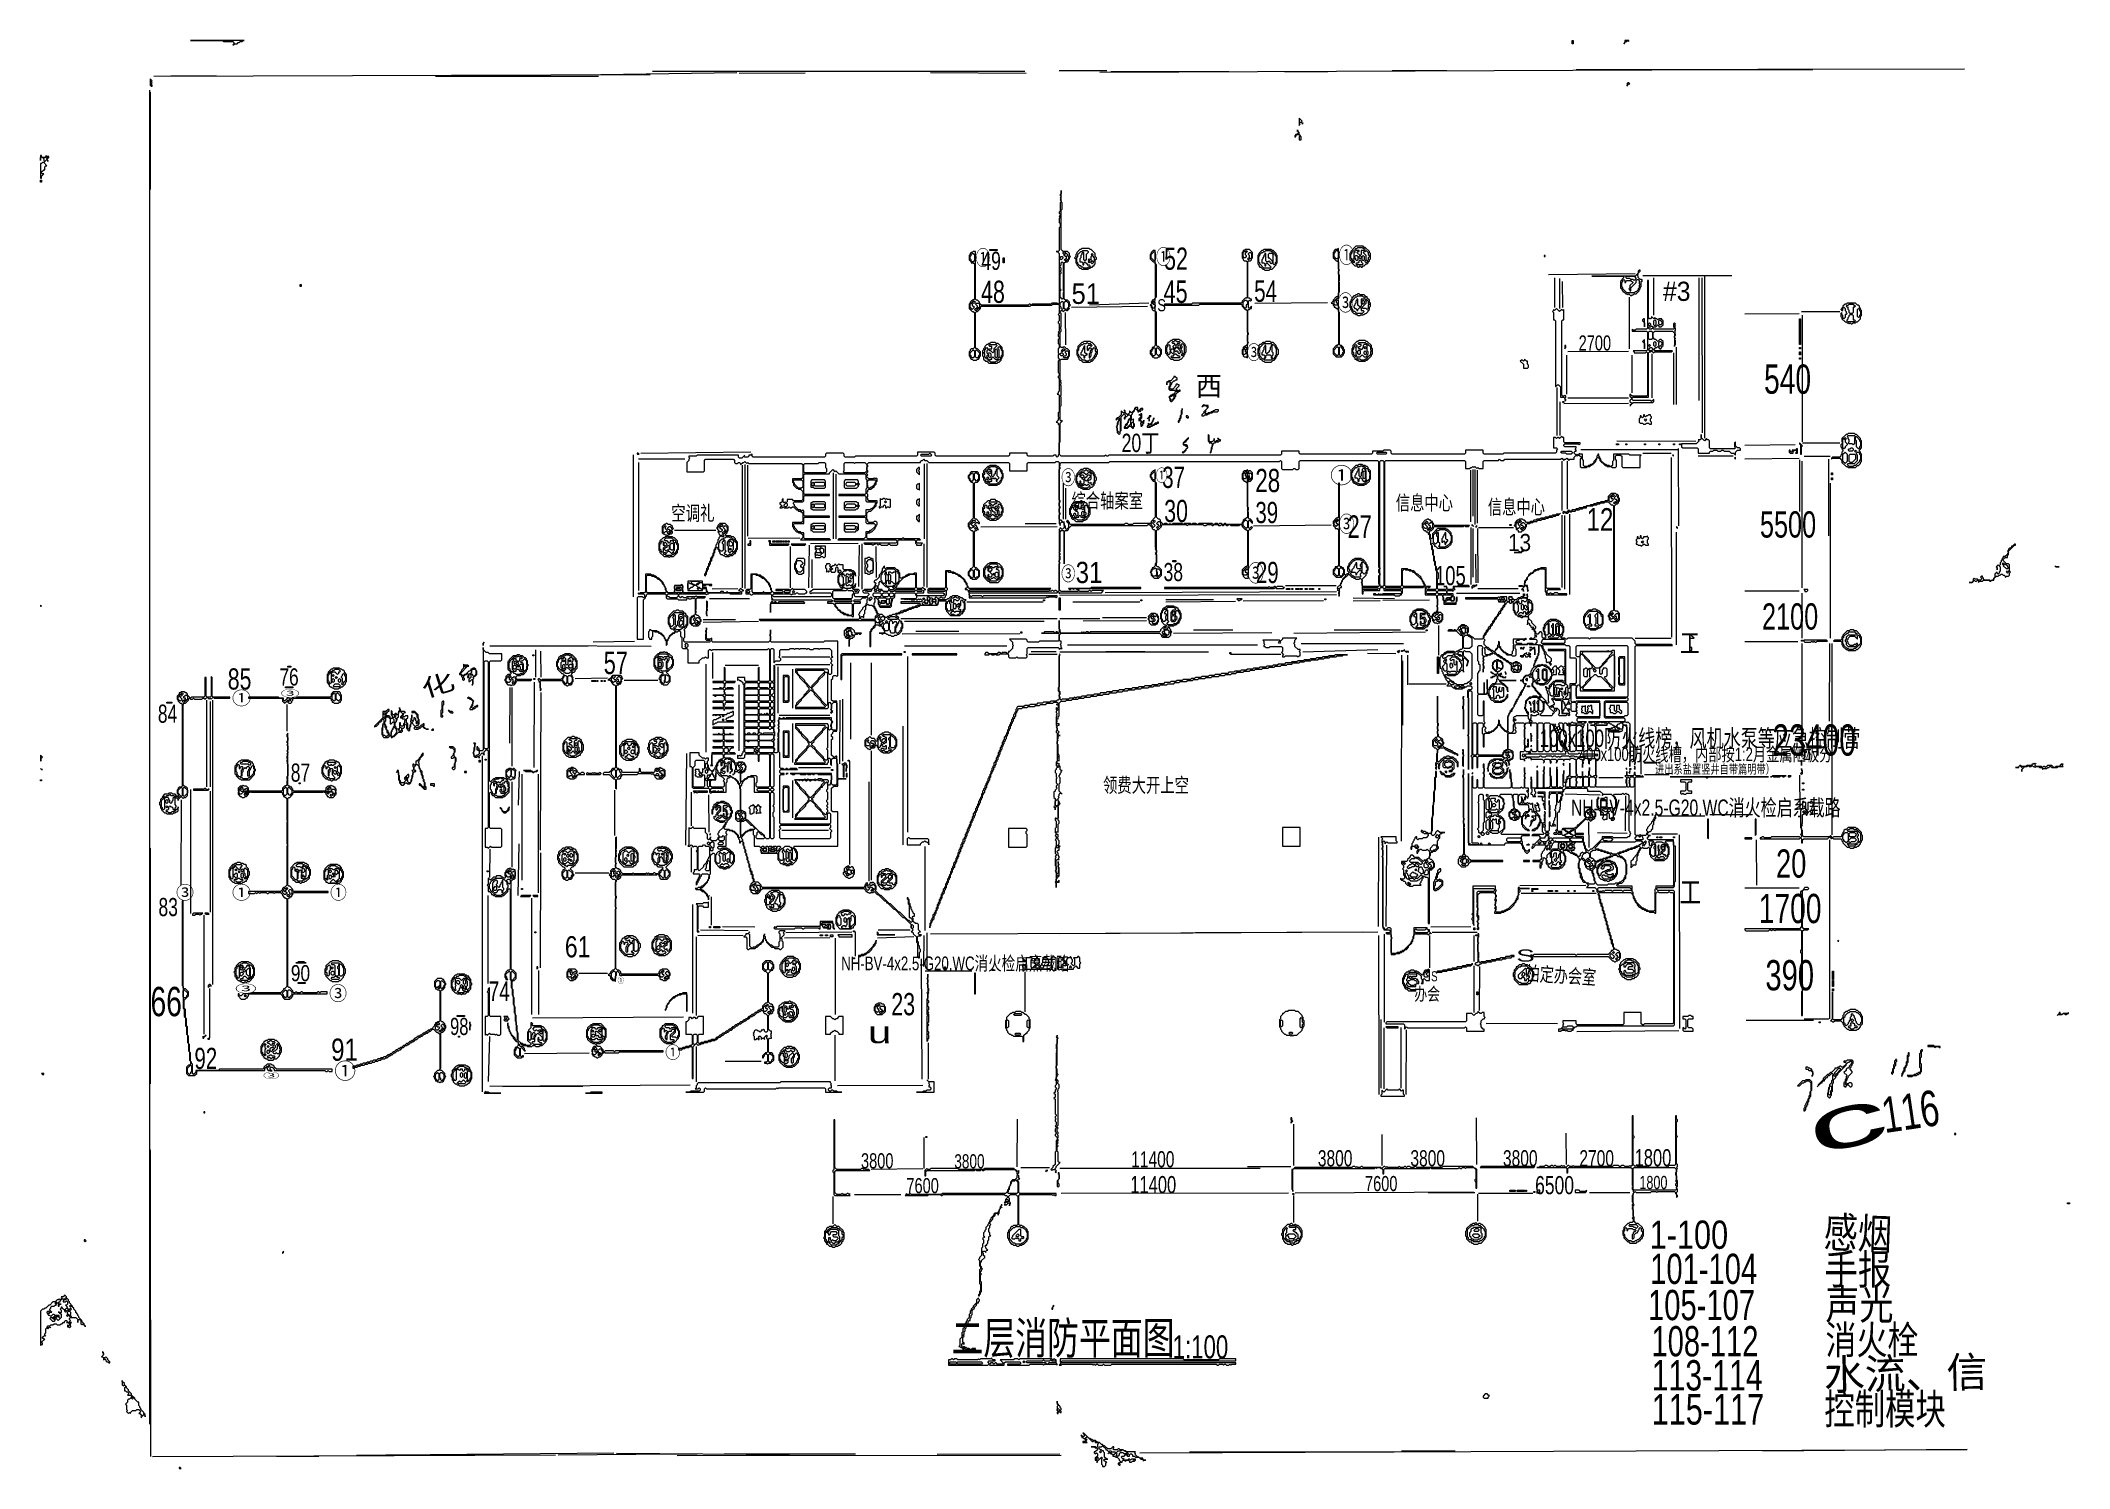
# Model space of a CAD drawing. Extents: x 10 to 1972, y 11 to 1392.
import ezdxf

# ---------------------------------------------------------------- set-up
doc = ezdxf.new("R2010")
doc.units = 0
for name, color, linetype, lineweight in [('OCR_TEXT', 6, 'Continuous', 0), ('TEXT_FALLBACK_OUTLINE', 2, 'Continuous', 0), ('TRACE_CURVE', 6, 'Continuous', 0), ('TRACE_STRAIGHT', 5, 'Continuous', 0), ('TRACE_TEXT_SYMBOL', 6, 'Continuous', 0)]:
    doc.layers.add(name, color=color, linetype=linetype, lineweight=lineweight)
doc.styles.add('wqy-unicode', font='wqy-unicode.lff')

msp = doc.modelspace()

# ---------------------------------------------------------------- texts
at = {"layer": 'OCR_TEXT', "color": 6, "style": 'wqy-unicode'}
for s, height, width, p in [('①', 14.6, 0.72, (914.2, 1174.6)), ('49', 17.59, 0.72, (919.8, 1170.2)), ('①', 14.6, 0.72, (1088.7, 1175.6)), ('52', 21.5, 0.72, (1096.5, 1170.3)), ('①', 15.5, 0.72, (1265.3, 1176.7)), ('48', 21.48, 0.72, (919.5, 1138.3)), ('45', 21.69, 0.72, (1096, 1138.3)), ('54', 20.7, 0.72, (1183.6, 1139.3)), ('#3', 18.57, 0.960796, (1579, 1140.2)), ('51', 19.82, 0.932877, (1007, 1137.3)), ('S', 11.7, 0.793966, (1090, 1130.2)), ('③', 15.5, 0.72, (1264.3, 1130.7)), ('③', 13.7, 0.72, (1176.6, 1083.6)), ('2700', 14.64, 0.72, (1497.4, 1092.2)), ('540', 28.31, 0.72, (1676.7, 1050.4)), ('西', 19, 0.982852, (1127, 1048.4)), ('20丁', 17.76, 0.72, (1055.4, 994)), ('①', 15.5, 1.053481, (1257, 963.7)), ('③', 13.7, 0.729633, (997, 962.6)), ('①', 11.9, 0.72, (1088.3, 965.5)), ('37', 20.52, 0.72, (1094.7, 959.3)), ('28', 22.45, 0.72, (1184.7, 955.3)), ('空调礼', 14.24, 0.72, (619.8, 927.8)), ('综合轴案室', 14.11, 0.72, (1006.9, 939.9)), ('30', 21.48, 0.72, (1096.6, 926.3)), ('39', 20.52, 0.72, (1184.8, 925.3)), ('信息中心', 14.05, 0.72, (1320.6, 937.9)), ('信息中心', 14.05, 0.72, (1409.6, 933.9)), ('③', 15.5, 0.72, (1265.3, 916.7)), ('27', 21.78, 0.72, (1274, 911)), ('12', 21.78, 0.80128, (1505, 918)), ('5500', 25.38, 0.72, (1672.7, 911.3)), ('13', 16.61, 0.908239, (1429, 898.2)), ('③', 13.7, 0.729633, (997, 869.6)), ('31', 20.52, 0.845527, (1011, 867.3)), ('38', 17.57, 0.72, (1096, 869.2)), ('③', 16.4, 0.72, (1177, 868.7)), ('29', 20.52, 0.72, (1185.3, 867.3)), ('105', 18.55, 0.72, (1358.4, 865.2)), ('2100', 25.38, 0.72, (1674.7, 822.3)), ('工', 19.4, 0.72, (1595.4, 799.6)), ('85', 20.5, 0.751044, (191, 764.3)), ('76', 16.61, 0.751929, (241, 768.2)), ('57', 21.81, 0.72, (554.6, 779.3)), ('84', 17.57, 0.72, (123.4, 732.2)), ('①', 12.8, 1.066023, (195, 749.6)), ('③', 6.39, 2.132046, (242, 757.3)), ('100x100防火线榜，风机水泵等应急控制营', 16.822, 0.72, (1459.8, 708.8)), ('23400', 30.26, 0.72, (1684.6, 700.4)), ('400x100肪火线槽，内部按1:2月金属陋板分', 13.055, 0.72, (1497.6, 695.2)), ('87', 17.57, 0.72, (251.9, 675.2)), ('进出系盐置竖井自带篇明带）', 8.845, 0.72, (1571.3, 682.9)), ('领费大开上空', 14.11, 0.72, (1037.4, 664.9)), ('NH-BV-4x2.5-G20.WC消火检启系载路', 15.748, 0.72, (1490, 642.2)), ('20', 27.33, 0.72, (1688.3, 582.4)), ('③', 12.8, 0.994955, (141, 561.6)), ('①', 12.8, 1.066023, (195, 561.6)), ('①', 12.8, 0.923886, (290, 561.6)), ('工', 21.2, 0.72, (1595.1, 557.7)), ('83', 17.57, 0.72, (124, 545.2)), ('1700', 28.31, 0.72, (1671.6, 538.4)), ('61', 20.52, 0.809444, (517, 505.3)), ('S', 11.7, 1.720259, (1437, 501.2)), ('90', 15.62, 0.80146, (252, 482.2)), ('NH-BV-4x2.5-G20.WC消火检启烹载略', 13.328, 0.72, (784.2, 492.8)), ('S', 9.77, 0.72, (1354.7, 482.1)), ('390', 29.28, 0.72, (1678, 473.4)), ('66', 28.34, 0.72, (116.3, 448.4)), ('③', 7.3, 2.114279, (198, 471.3)), ('③', 13.7, 0.928624, (289, 463.6)), ('74', 18.98, 0.72, (443.4, 463)), ('①', 5.48, 0.829129, (568, 480.2)), ('23', 21.5, 0.72, (832.7, 449.3)), ('办会', 12.65, 0.72, (1338.5, 463.6)), ('98', 16.59, 0.72, (406, 430.2)), ('u', 21, 1.46039, (810, 422.3)), ('92', 20.52, 0.72, (158.8, 397.3)), ('91', 21.5, 0.807772, (291, 405.3)), ('①', 11.9, 0.91842, (614, 407.5)), ('③', 5.48, 2.155735, (225, 388.2)), ('①', 15.5, 0.994955, (294, 387.7)), ('3800', 14.64, 0.72, (803.4, 301.2)), ('3800', 13.67, 0.72, (893.6, 301.2)), ('11400', 15.62, 0.72, (1064.7, 302.2)), ('3800', 15.62, 0.72, (1245.2, 303.2)), ('3800', 15.62, 0.72, (1334.7, 303.2)), ('3800', 15.62, 0.72, (1424.2, 303.2)), ('2700', 15.62, 0.72, (1498.1, 303.2)), ('1800', 16.59, 0.72, (1551.5, 303.2)), ('7600', 14.64, 0.72, (847.3, 277.2)), ('11400', 16.59, 0.72, (1063.8, 277.2)), ('7600', 14.64, 0.72, (1290.8, 279.2)), ('6500', 17.57, 0.72, (1455.3, 276.2)), ('1800', 12.69, 0.72, (1556.1, 281.2)), ('1-100', 27.33, 0.812573, (1566, 223.4)), ('101-104', 29.28, 0.72, (1566.6, 189.4)), ('手报', 29.13, 0.815469, (1735, 189)), ('105-107', 29.28, 0.72, (1564.5, 154.4)), ('声光', 29.13, 0.829968, (1736, 155)), ('二层消防平面图', 31.36, 0.72, (891, 121.5)), ('1:100', 22.31, 0.72, (1104.8, 117.4)), ('108-112', 29.28, 0.72, (1567.8, 119.4)), ('消火栓', 27.68, 0.79463, (1736, 121.5)), ('113-114', 29.32, 0.746248, (1568, 86.4)), ('115-117', 29.74, 0.745388, (1568, 53.4)), ('控制模块', 29.52, 0.72961, (1735, 53.7))]:
    msp.add_text(s, height=height, dxfattribs=dict(at, width=width)).set_placement(p)
for s, height, rotation, width, p in [('化', 16.8, 17.5256, 1.4022, (381.5, 756)), ('柏定办会室', 13.86, -3.6678, 0.72, (1445.9, 483.2)), ('116', 34.49, 8.3832, 0.72, (1793.4, 335.3)), ('c', 50.4, 13.2405, 2.287764, (1724.8, 313.6)), ('感烟', 29.68, -2.0902, 0.814389, (1734, 225)), ('水流、信', 29.31, 1.1496, 0.988876, (1734.8, 86.8))]:
    msp.add_text(s, height=height, rotation=rotation, dxfattribs=dict(at, width=width)).set_placement(p)

# ---------------------------------------------------------------- linework, layer by layer
at = {"layer": 'TEXT_FALLBACK_OUTLINE', "color": 2}
for points in [[(1178, 976), (1178, 973), (1179, 973), (1180, 974), (1181, 973), (1181, 972), (1182, 971), (1181, 970), (1181, 969), (1180, 968), (1179, 969), (1179, 971), (1178, 971), (1178, 965), (1179, 966), (1180, 966), (1182, 968), (1182, 974), (1180, 976)], [(1178, 968), (1179, 969), (1180, 968), (1179, 967)], [(1084, 838), (1081, 835), (1082, 834), (1081, 833), (1081, 832), (1082, 831), (1082, 829), (1084, 827), (1088, 827), (1089, 828), (1090, 828), (1090, 829), (1091, 830), (1091, 835), (1090, 836), (1090, 837), (1089, 837), (1088, 838)], [(1082, 834), (1083, 835), (1084, 834), (1084, 833), (1085, 833), (1086, 832), (1086, 831), (1085, 830), (1083, 830), (1082, 831)], [(1083, 835), (1084, 836), (1085, 835), (1084, 834)], [(1084, 836), (1085, 837), (1086, 837), (1087, 836), (1086, 835), (1085, 835)], [(1088, 835), (1089, 836), (1090, 835), (1090, 834), (1091, 833), (1091, 832), (1090, 831), (1090, 830), (1088, 828), (1086, 828), (1085, 829), (1086, 830), (1087, 830), (1088, 831), (1088, 832), (1086, 834), (1087, 835)], [(1596, 677), (1596, 675), (1600, 675), (1601, 674), (1601, 667), (1600, 666), (1596, 666), (1596, 664), (1597, 663), (1598, 664), (1599, 663), (1601, 663), (1602, 664), (1607, 664), (1607, 666), (1604, 666), (1603, 667), (1603, 674), (1604, 675), (1607, 675), (1607, 677)], [(201, 665), (201, 663), (203, 661), (204, 661), (205, 660), (207, 660), (208, 661), (209, 661), (211, 663), (211, 664), (212, 665), (213, 665), (206, 665), (204, 663), (203, 663), (202, 664), (202, 665)], [(207, 663), (208, 664), (209, 663), (208, 662)], [(208, 664), (209, 665), (210, 664), (209, 663)], [(284, 665), (285, 665), (286, 664), (286, 663), (287, 662), (287, 661), (288, 661), (289, 660), (293, 660), (296, 663), (296, 665), (295, 665), (295, 664), (294, 663), (293, 664), (293, 665)], [(287, 664), (288, 665), (289, 664), (288, 663)], [(290, 662), (291, 663), (292, 662), (291, 661)], [(292, 663), (293, 664), (294, 663), (293, 662)], [(544, 413), (543, 412), (544, 411), (544, 410), (545, 410), (546, 409), (547, 409), (548, 408), (549, 408), (550, 409), (551, 409), (553, 411), (553, 412), (554, 413), (555, 413), (553, 413), (552, 412), (551, 413), (548, 413), (546, 411), (545, 411), (544, 412)], [(550, 412), (551, 413), (552, 412), (551, 411)], [(549, 411), (550, 412), (551, 411), (550, 410)]]:
    msp.add_lwpolyline(points, close=True, dxfattribs=at)
at = {"layer": 'TRACE_CURVE', "color": 6}
for points in [[(997, 1247), (997, 1244), (996, 1243), (996, 1242), (997, 1241), (996, 1240), (997, 1239), (996, 1238), (997, 1237), (997, 1236), (996, 1235), (996, 1227), (995, 1226), (995, 1225), (996, 1224), (996, 1223), (995, 1222), (996, 1221), (995, 1220), (995, 1216), (996, 1215), (996, 1212), (995, 1211), (995, 1189), (994, 1188), (992, 1188), (993, 1188), (995, 1186), (995, 1138), (994, 1137), (993, 1138), (988, 1138), (987, 1137), (969, 1137), (968, 1136), (967, 1137), (966, 1137), (965, 1136), (920, 1136), (918, 1138), (918, 1139), (916, 1141), (915, 1141), (914, 1142), (914, 1188), (912, 1188), (911, 1187), (910, 1187), (909, 1186), (909, 1185), (908, 1184), (908, 1180), (910, 1178), (910, 1177), (912, 1177), (913, 1176), (913, 1142), (912, 1141), (911, 1141), (909, 1139), (909, 1138), (908, 1137), (908, 1133), (911, 1130)], [(1002, 1131), (1003, 1131), (1005, 1133), (1004, 1134), (1006, 1136), (1005, 1137), (1005, 1139), (1003, 1141), (1001, 1141), (1000, 1142), (1000, 1177), (1001, 1178), (1003, 1178), (1004, 1179), (1004, 1180), (1005, 1181), (1005, 1182), (1006, 1183), (1005, 1184), (1005, 1186), (1003, 1188), (999, 1188), (997, 1190), (997, 1228), (998, 1229), (998, 1235), (997, 1236), (997, 1247)], [(1175, 1190), (1174, 1189), (1173, 1189), (1173, 1188), (1172, 1187), (1172, 1182), (1173, 1181), (1173, 1180), (1174, 1179), (1176, 1179), (1177, 1178), (1177, 1144), (1176, 1143), (1175, 1143), (1172, 1140), (1172, 1139), (1171, 1138), (1124, 1138), (1123, 1137), (1097, 1137), (1097, 1136), (1130, 1136), (1131, 1137), (1171, 1137), (1172, 1136), (1172, 1135), (1175, 1132), (1176, 1132), (1177, 1131), (1177, 1098), (1175, 1096), (1174, 1096), (1173, 1095), (1173, 1094), (1172, 1093), (1172, 1089), (1173, 1088), (1173, 1087), (1174, 1086), (1176, 1086), (1177, 1085), (1177, 1099), (1178, 1100), (1177, 1101), (1177, 1107), (1178, 1108), (1178, 1109), (1177, 1110), (1177, 1131), (1178, 1132), (1179, 1132), (1180, 1133), (1181, 1133), (1181, 1135), (1179, 1133), (1178, 1134), (1178, 1140), (1179, 1141), (1180, 1140), (1181, 1141), (1181, 1142), (1180, 1142), (1179, 1143), (1178, 1143)], [(1178, 1143), (1177, 1144), (1177, 1178), (1178, 1179), (1180, 1179), (1181, 1180), (1181, 1181), (1182, 1182), (1182, 1187), (1179, 1190), (1175, 1190)], [(1564, 1160), (1564, 1114), (1563, 1113), (1553, 1113), (1552, 1112), (1550, 1112), (1549, 1113), (1549, 1111), (1563, 1111), (1564, 1110), (1564, 1093), (1563, 1092), (1550, 1092), (1551, 1091), (1551, 1090), (1562, 1090), (1563, 1091), (1564, 1090), (1564, 1049), (1563, 1048), (1549, 1048), (1547, 1050), (1547, 1048), (1549, 1046), (1547, 1044), (1547, 1043), (1549, 1041), (1547, 1039), (1548, 1039), (1548, 1040), (1550, 1042), (1569, 1042), (1570, 1043), (1570, 1045), (1568, 1043), (1567, 1044), (1550, 1044), (1549, 1045), (1549, 1046), (1550, 1047), (1565, 1047), (1565, 1090), (1566, 1091), (1567, 1091), (1568, 1092), (1570, 1090), (1571, 1091), (1587, 1091), (1588, 1092), (1571, 1092), (1570, 1093), (1572, 1095), (1573, 1095), (1574, 1096), (1576, 1094), (1577, 1094), (1578, 1095), (1578, 1096), (1579, 1097), (1579, 1101), (1577, 1103), (1576, 1103), (1574, 1101), (1572, 1103)], [(1572, 1103), (1571, 1103), (1569, 1105), (1569, 1109), (1571, 1111), (1588, 1111), (1590, 1109), (1590, 1096), (1590, 1097), (1591, 1098), (1591, 1102), (1590, 1103), (1591, 1104), (1590, 1105), (1590, 1106), (1591, 1107), (1591, 1108), (1590, 1109), (1591, 1110), (1590, 1111), (1591, 1112), (1591, 1114), (1590, 1115), (1591, 1116), (1590, 1117), (1591, 1118), (1590, 1119), (1589, 1118), (1589, 1115), (1590, 1114), (1589, 1113), (1570, 1113), (1569, 1114), (1570, 1115), (1572, 1115), (1574, 1117), (1575, 1116), (1575, 1115), (1577, 1115), (1579, 1117), (1579, 1121), (1578, 1122), (1578, 1123), (1575, 1123), (1574, 1122), (1573, 1123), (1572, 1123), (1571, 1124), (1570, 1123), (1568, 1125), (1568, 1124), (1567, 1123), (1566, 1123), (1565, 1124), (1565, 1160), (1564, 1160)], [(911, 1130), (912, 1130), (913, 1129), (913, 1095), (912, 1094), (910, 1094), (909, 1093), (909, 1092), (908, 1091), (908, 1087), (909, 1086), (909, 1085), (910, 1084), (911, 1084), (912, 1083), (915, 1083), (916, 1084), (917, 1084), (918, 1085), (918, 1086), (919, 1087), (919, 1091), (916, 1094), (915, 1094), (914, 1095), (914, 1129), (915, 1130), (916, 1130), (919, 1133), (919, 1134), (920, 1135), (967, 1135), (968, 1136), (988, 1136), (989, 1137), (994, 1137), (995, 1136), (995, 1128), (994, 1127), (995, 1126), (995, 1121), (994, 1120), (994, 1119), (995, 1118), (995, 1111), (994, 1110), (995, 1109), (994, 1108), (994, 1106), (995, 1105), (995, 1104), (994, 1103), (994, 1099), (995, 1098), (995, 1095), (994, 1094), (994, 1090), (995, 1089), (994, 1088), (994, 1085), (995, 1084), (995, 1083), (994, 1082), (994, 1071)], [(1315, 996), (1309, 996), (1308, 995), (1298, 995), (1298, 993), (1297, 992), (1228, 992), (1227, 993), (1227, 995), (1210, 995), (1210, 992), (1209, 991), (1043, 991), (1042, 990), (1041, 990), (1040, 991), (1039, 990), (997, 990), (995, 992), (995, 1003), (996, 1004), (996, 1022), (998, 1024), (998, 1025), (997, 1024), (996, 1025), (996, 1038), (997, 1039), (997, 1047), (996, 1048), (997, 1049), (997, 1058), (996, 1059), (997, 1060), (997, 1061), (996, 1062), (997, 1063), (996, 1064), (996, 1083), (997, 1084), (1003, 1084), (1004, 1085), (1004, 1086), (1005, 1087), (1005, 1092), (1003, 1094), (1002, 1094), (1000, 1096), (999, 1095), (997, 1095), (996, 1096), (996, 1110), (997, 1111), (997, 1113), (996, 1114), (997, 1115), (997, 1128), (996, 1129), (996, 1130), (997, 1131), (998, 1131), (999, 1130), (1001, 1132), (1002, 1131)], [(994, 1071), (995, 1070), (995, 1068), (994, 1067), (994, 1066), (995, 1065), (995, 1053), (994, 1052), (994, 1051), (993, 1050), (994, 1050), (995, 1049), (995, 1033), (994, 1032), (994, 1028), (995, 1027), (994, 1026), (994, 1025), (992, 1023), (993, 1023), (994, 1022), (994, 1021), (995, 1020), (995, 992), (994, 991), (994, 990), (993, 989), (992, 990), (992, 991), (990, 991), (989, 990), (965, 990), (964, 991), (964, 993), (947, 993), (947, 991), (946, 990), (876, 990), (875, 991), (875, 993), (874, 994), (858, 994), (858, 991), (857, 990), (798, 990), (797, 989), (788, 989), (787, 990), (787, 992), (786, 993), (770, 993), (769, 992), (769, 990), (768, 989), (699, 989), (698, 990), (698, 992), (697, 991), (695, 991), (695, 990), (694, 989), (691, 989), (690, 990), (691, 991)], [(1515, 988), (1512, 985), (1512, 984), (1510, 982), (1509, 982), (1508, 981), (1507, 981), (1506, 980), (1503, 980), (1502, 981), (1502, 986), (1501, 987), (1501, 992), (1499, 992), (1498, 993), (1498, 992), (1497, 991), (1496, 992), (1495, 991), (1493, 993), (1493, 994), (1494, 995), (1495, 995), (1495, 996), (1494, 997), (1495, 998), (1495, 999), (1484, 999), (1483, 1000), (1483, 1001), (1484, 1002), (1497, 1002), (1498, 1001), (1499, 1002), (1499, 1003), (1484, 1003), (1483, 1004), (1483, 1008), (1482, 1008), (1481, 1009), (1479, 1007), (1478, 1008), (1477, 1008), (1476, 1007), (1475, 1008), (1473, 1008), (1473, 998), (1476, 998), (1477, 997), (1476, 996), (1476, 994), (1475, 993), (1425, 993), (1424, 992), (1406, 992), (1405, 993), (1405, 996), (1388, 996), (1388, 993), (1387, 992), (1317, 992), (1316, 993), (1316, 995), (1315, 996)], [(691, 991), (688, 988), (686, 988), (685, 989), (685, 991), (645, 991), (644, 990), (637, 990), (637, 989), (638, 988), (637, 987), (637, 986), (635, 984), (635, 975), (651, 975), (652, 976), (652, 986), (653, 987), (680, 987), (681, 986), (681, 984), (682, 983), (684, 983), (685, 984), (686, 984), (687, 983), (687, 982), (689, 984), (690, 984), (691, 985), (693, 983), (694, 984), (695, 983), (746, 983), (747, 982), (747, 969), (746, 968), (737, 968), (737, 965), (738, 964), (738, 962), (741, 959), (742, 959), (743, 958), (745, 958), (747, 956), (747, 948), (746, 947), (738, 947), (737, 948), (732, 948), (732, 946), (731, 945), (730, 946), (729, 945), (728, 946), (728, 949), (727, 948), (727, 946), (726, 945), (725, 945), (725, 944), (727, 942), (725, 940)], [(810, 953), (809, 954), (809, 955), (810, 956), (810, 957), (811, 958), (813, 958), (815, 960), (816, 960), (816, 961), (818, 963), (818, 965), (819, 966), (819, 968), (818, 969), (817, 968), (816, 969), (815, 968), (811, 968), (809, 970), (809, 971), (810, 972), (809, 973), (809, 974), (810, 975), (810, 976), (809, 977), (809, 979), (810, 980), (810, 981), (809, 982), (811, 984), (861, 984), (861, 985), (862, 986), (863, 986), (864, 987), (865, 986), (867, 986), (869, 984), (946, 984), (947, 983), (947, 976), (964, 976), (964, 983), (965, 984), (991, 984), (992, 985), (994, 985), (995, 984), (995, 925), (996, 924), (996, 923), (996, 925), (998, 927), (1000, 925), (1000, 921), (998, 919), (996, 921), (996, 920), (995, 919), (995, 860), (994, 859), (993, 859)], [(995, 936), (995, 939), (996, 940), (996, 941), (995, 942), (995, 945), (996, 946), (996, 947), (995, 948), (995, 977), (996, 978), (996, 979), (995, 980), (996, 981), (996, 983), (997, 984), (1043, 984), (1044, 985), (1208, 985), (1209, 986), (1210, 985), (1210, 978), (1211, 977), (1221, 977), (1222, 978), (1223, 978), (1224, 977), (1226, 977), (1227, 978), (1227, 985), (1228, 986), (1303, 986), (1304, 985), (1304, 883), (1305, 882), (1305, 881), (1304, 880), (1304, 878), (1305, 877), (1305, 875), (1304, 874), (1304, 867), (1305, 866), (1305, 865), (1304, 864), (1289, 864), (1288, 865), (1288, 871), (1292, 875), (1292, 876), (1293, 877), (1293, 879), (1294, 880), (1294, 883), (1293, 884), (1293, 885), (1292, 886), (1292, 887), (1289, 890), (1288, 890), (1287, 891), (1281, 891), (1280, 890), (1279, 890)], [(1358, 885), (1359, 884), (1359, 880), (1360, 879), (1360, 862), (1359, 861), (1351, 861), (1350, 862), (1350, 863), (1351, 864), (1352, 863), (1353, 863), (1354, 864), (1350, 864), (1349, 865), (1349, 866), (1348, 867), (1348, 868), (1346, 870), (1346, 871), (1345, 872), (1345, 873), (1342, 876), (1341, 876), (1338, 879), (1336, 879), (1335, 880), (1333, 880), (1332, 881), (1326, 881), (1326, 865), (1325, 864), (1311, 864), (1310, 865), (1310, 985), (1311, 986), (1387, 986), (1388, 985), (1388, 978), (1392, 978), (1393, 979), (1394, 979), (1395, 980), (1396, 979), (1397, 980), (1399, 978), (1400, 979), (1401, 978), (1405, 978), (1405, 985), (1406, 986), (1420, 986), (1421, 987), (1422, 986), (1425, 986), (1426, 987), (1480, 987), (1481, 988), (1483, 986), (1484, 987), (1485, 987), (1486, 988), (1488, 986), (1489, 987)], [(1489, 987), (1493, 987), (1493, 989), (1495, 991), (1496, 990), (1497, 991), (1498, 991), (1500, 989), (1500, 988), (1499, 987), (1499, 980), (1500, 979), (1505, 979), (1506, 980), (1508, 980), (1510, 982), (1511, 982), (1514, 985), (1514, 986), (1515, 987), (1515, 988), (1516, 989), (1518, 987), (1518, 986), (1523, 981), (1524, 981), (1525, 980), (1529, 980), (1530, 979), (1533, 979), (1534, 980), (1534, 986), (1533, 987), (1533, 990), (1534, 991), (1538, 991), (1539, 990), (1539, 980), (1540, 979), (1557, 979), (1557, 990), (1558, 991), (1547, 991), (1546, 992), (1531, 992), (1531, 986), (1530, 985), (1530, 981), (1529, 980), (1528, 980), (1527, 981), (1525, 981), (1524, 982), (1523, 982), (1519, 986), (1519, 987), (1518, 988), (1518, 989), (1517, 990), (1517, 992), (1516, 992), (1516, 991), (1515, 990), (1515, 988)], [(773, 953), (749, 953), (748, 954), (748, 972), (749, 973), (773, 973), (773, 974), (776, 977), (778, 975), (779, 976), (782, 973), (807, 973), (808, 972), (808, 968), (809, 967), (809, 959), (808, 958), (808, 954), (807, 953), (782, 953), (782, 952), (807, 952), (808, 951), (808, 947), (809, 946), (817, 946), (818, 945), (817, 944), (817, 943), (816, 942), (816, 941), (814, 939), (813, 939), (812, 938), (808, 938), (808, 933), (807, 932), (782, 932), (782, 931), (807, 931), (808, 930), (808, 926), (809, 925), (816, 925), (817, 924), (817, 922), (813, 918), (812, 918), (811, 917), (808, 917), (808, 912), (806, 910), (782, 910), (781, 909), (837, 909), (838, 908), (838, 907), (837, 906), (806, 906), (807, 905), (814, 905), (815, 904), (816, 905), (817, 905)], [(1124, 925), (1123, 924), (1122, 925), (1116, 925), (1115, 924), (1114, 925), (1105, 925), (1104, 924), (1103, 924), (1102, 925), (1101, 924), (1100, 924), (1099, 925), (1097, 925), (1096, 924), (1093, 927), (1093, 928), (1092, 929), (1091, 929), (1089, 931), (1089, 964), (1088, 965), (1088, 977), (1087, 976), (1086, 976), (1084, 974), (1084, 973), (1083, 972), (1083, 970), (1084, 969), (1084, 968), (1086, 966), (1087, 966), (1088, 965), (1088, 931), (1084, 927), (1084, 926), (1083, 925), (1067, 925), (1066, 924), (1062, 924), (1061, 925), (1059, 925), (1058, 924), (1006, 924), (1005, 925), (1005, 926), (1003, 928), (1002, 927), (1004, 925), (1004, 921), (1002, 919), (1001, 920), (1001, 922), (1000, 923), (1000, 927), (999, 926), (997, 928), (996, 928), (995, 929), (995, 933), (996, 934), (996, 935), (995, 936)], [(1173, 874), (1175, 872), (1178, 872), (1178, 873), (1177, 874), (1178, 875), (1178, 918), (1179, 919), (1180, 919), (1182, 921), (1181, 922), (1179, 920), (1178, 921), (1178, 927), (1179, 928), (1182, 925), (1182, 927), (1180, 929), (1179, 929), (1178, 930), (1178, 936), (1177, 937), (1178, 938), (1178, 940), (1177, 941), (1177, 974), (1176, 975), (1177, 976), (1177, 977), (1176, 976), (1174, 976), (1173, 975), (1173, 974), (1172, 973), (1172, 968), (1174, 966), (1175, 966), (1177, 964), (1177, 931), (1175, 929), (1174, 929), (1173, 928), (1173, 927), (1172, 926), (1172, 925), (1171, 924), (1157, 924), (1156, 925), (1155, 925), (1154, 924), (1153, 924), (1152, 925), (1150, 925), (1149, 924), (1148, 925), (1146, 925), (1145, 924), (1144, 924), (1143, 925), (1130, 925), (1129, 924), (1128, 924), (1127, 925), (1124, 925)], [(1279, 890), (1275, 886), (1275, 884), (1274, 883), (1274, 879), (1275, 878), (1275, 877), (1274, 876), (1273, 876), (1272, 875), (1271, 876), (1271, 880), (1270, 881), (1270, 882), (1269, 882), (1268, 883), (1267, 883), (1266, 884), (1266, 964), (1265, 964), (1265, 931), (1264, 930), (1263, 930), (1260, 927), (1260, 925), (1261, 924), (1260, 923), (1262, 921), (1262, 920), (1264, 920), (1265, 919), (1265, 884), (1264, 883), (1262, 883), (1262, 882), (1260, 880), (1260, 876), (1263, 873), (1268, 873), (1271, 876), (1272, 875), (1272, 874), (1269, 871), (1269, 870), (1268, 869), (1268, 868), (1267, 867), (1267, 866), (1264, 863), (1265, 862), (1264, 861), (1266, 859), (1265, 858), (1265, 857), (1266, 856), (1265, 855), (1266, 855), (1266, 862), (1267, 863), (1268, 863), (1268, 864), (1267, 865), (1267, 866), (1268, 867)], [(725, 940), (727, 940), (728, 941), (729, 940), (733, 940), (734, 941), (735, 940), (736, 940), (737, 941), (738, 941), (741, 938), (742, 938), (743, 937), (745, 937), (747, 935), (747, 927), (746, 926), (737, 926), (737, 922), (738, 921), (738, 920), (741, 917), (742, 917), (743, 916), (745, 916), (747, 914), (747, 911), (745, 909), (774, 909), (773, 910), (749, 910), (748, 911), (748, 916), (746, 916), (745, 917), (743, 917), (739, 921), (739, 922), (738, 923), (738, 924), (739, 925), (748, 925), (748, 930), (749, 931), (773, 931), (773, 932), (749, 932), (748, 933), (748, 937), (747, 938), (746, 937), (745, 938), (743, 938), (739, 942), (739, 943), (738, 944), (738, 945), (739, 946), (747, 946), (748, 947), (748, 951), (749, 952), (773, 952), (773, 953)], [(817, 905), (818, 906), (820, 904), (821, 905), (822, 905), (823, 904), (829, 904), (830, 905), (831, 905), (832, 904), (838, 904), (839, 905), (839, 908), (840, 909), (855, 909), (856, 908), (856, 906), (857, 905), (857, 904), (862, 904), (862, 905), (863, 906), (858, 906), (857, 907), (857, 908), (858, 909), (861, 909), (860, 910), (845, 910), (844, 911), (843, 910), (810, 910), (809, 911), (809, 915), (810, 916), (812, 916), (813, 917), (814, 917), (817, 920), (817, 921), (818, 922), (818, 923), (819, 924), (819, 926), (818, 927), (816, 927), (815, 926), (811, 926), (810, 927), (810, 928), (809, 929), (809, 935), (811, 937), (813, 937), (818, 942), (818, 944), (819, 945), (819, 947), (811, 947), (810, 948), (810, 949), (809, 950), (810, 951), (810, 953)], [(1529, 954), (1526, 951), (1526, 948), (1525, 947), (1523, 947), (1522, 946), (1519, 946), (1518, 945), (1515, 945), (1514, 944), (1512, 944), (1511, 943), (1509, 943), (1508, 942), (1505, 942), (1504, 941), (1502, 941), (1501, 940), (1498, 940), (1497, 939), (1495, 939), (1494, 938), (1491, 938), (1490, 937), (1489, 937), (1488, 938), (1486, 936), (1484, 936), (1483, 937), (1482, 936), (1482, 935), (1483, 935), (1484, 936), (1485, 935), (1487, 935), (1489, 937), (1490, 936), (1491, 937), (1494, 937), (1495, 938), (1498, 938), (1499, 939), (1501, 939), (1502, 940), (1505, 940), (1505, 941), (1506, 942), (1511, 942), (1512, 943), (1515, 943), (1516, 944), (1518, 944), (1519, 945), (1522, 945), (1523, 946), (1526, 946), (1529, 943), (1530, 943), (1531, 942), (1531, 841), (1530, 840), (1529, 840), (1527, 838), (1527, 837)], [(1527, 837), (1526, 836), (1526, 835), (1527, 834), (1527, 832), (1529, 830), (1535, 830), (1537, 832), (1537, 838), (1535, 840), (1533, 840), (1532, 841), (1532, 942), (1534, 944), (1535, 944), (1536, 945), (1536, 946), (1537, 947), (1537, 949), (1536, 950), (1536, 952), (1535, 953), (1534, 953), (1533, 954), (1529, 954)], [(1027, 860), (1026, 859), (1025, 860), (1024, 860), (1023, 859), (1015, 859), (1014, 860), (1014, 861), (1015, 862), (1074, 862), (1074, 863), (1026, 863), (1025, 862), (1004, 862), (1005, 861), (1006, 861), (1007, 862), (1008, 862), (1009, 861), (1010, 862), (1011, 862), (1012, 861), (1013, 861), (1014, 860), (1013, 859), (997, 859), (995, 861), (995, 886), (996, 887), (995, 888), (995, 889), (996, 890), (996, 893), (995, 894), (996, 895), (996, 896), (995, 897), (996, 898), (996, 917), (997, 918), (999, 918), (1000, 917), (1000, 886), (1000, 917), (1001, 918), (1003, 918), (1004, 919), (1004, 920), (1007, 923), (1080, 923), (1081, 924), (1082, 924), (1085, 921), (1085, 920), (1086, 919), (1087, 919), (1088, 918), (1088, 902), (1089, 901), (1088, 900), (1089, 899), (1089, 897), (1088, 896), (1089, 895)], [(1089, 895), (1089, 887), (1088, 886), (1088, 884), (1086, 882), (1085, 882), (1085, 881), (1084, 880), (1084, 879), (1083, 878), (1084, 877), (1084, 875), (1087, 872), (1091, 872), (1094, 875), (1094, 880), (1091, 883), (1090, 883), (1089, 884), (1089, 918), (1090, 919), (1091, 919), (1094, 922), (1094, 923), (1095, 924), (1118, 924), (1119, 923), (1120, 924), (1134, 924), (1135, 923), (1137, 923), (1138, 924), (1142, 924), (1143, 923), (1144, 923), (1145, 924), (1148, 924), (1149, 923), (1151, 923), (1152, 924), (1153, 923), (1154, 923), (1155, 924), (1156, 924), (1157, 923), (1158, 923), (1159, 924), (1160, 924), (1161, 923), (1169, 923), (1170, 924), (1171, 924), (1172, 923), (1172, 922), (1175, 919), (1176, 919), (1177, 918), (1177, 884), (1176, 883), (1175, 883), (1172, 880), (1172, 876), (1173, 875), (1173, 874)], [(1369, 901), (1370, 902), (1371, 902), (1374, 905), (1374, 906), (1375, 907), (1375, 913), (1374, 914), (1374, 916), (1371, 919), (1370, 919), (1369, 920), (1361, 920), (1356, 915), (1356, 911), (1355, 910), (1354, 911), (1354, 914), (1353, 915), (1353, 917), (1354, 918), (1355, 918), (1357, 920), (1357, 921), (1358, 922), (1386, 922), (1387, 923), (1388, 922), (1391, 922), (1392, 923), (1358, 923), (1357, 924), (1357, 925), (1356, 926), (1356, 927), (1355, 927), (1354, 928), (1353, 928), (1352, 929), (1351, 929), (1350, 928), (1349, 928), (1346, 925), (1346, 921), (1347, 920), (1347, 919), (1348, 918), (1349, 918), (1350, 917), (1351, 917), (1352, 916), (1352, 915), (1353, 914), (1353, 910), (1354, 909), (1354, 905), (1355, 904), (1355, 900), (1356, 899), (1356, 895), (1357, 894), (1357, 889), (1358, 888), (1358, 885)], [(1379, 853), (1379, 849), (1378, 848), (1369, 848), (1368, 849), (1369, 850), (1370, 850), (1371, 851), (1373, 851), (1374, 850), (1377, 850), (1377, 854), (1376, 855), (1376, 857), (1371, 857), (1370, 858), (1370, 859), (1371, 860), (1375, 860), (1376, 859), (1376, 860), (1377, 861), (1378, 861), (1377, 862), (1377, 863), (1378, 864), (1392, 864), (1391, 865), (1381, 865), (1380, 864), (1376, 864), (1376, 862), (1375, 861), (1371, 861), (1370, 862), (1370, 864), (1367, 864), (1369, 864), (1370, 863), (1370, 862), (1369, 861), (1362, 861), (1361, 862), (1361, 871), (1362, 872), (1362, 877), (1360, 879), (1360, 883), (1359, 884), (1359, 888), (1358, 889), (1358, 893), (1357, 894), (1357, 899), (1356, 900), (1356, 903), (1355, 904), (1355, 905), (1356, 906), (1358, 904), (1358, 903), (1359, 903), (1361, 901), (1369, 901)], [(783, 885), (782, 886), (780, 884), (778, 886), (778, 885), (777, 884), (776, 884), (775, 883), (774, 883), (773, 884), (774, 885), (773, 886), (770, 886), (770, 885), (769, 884), (769, 882), (770, 881), (770, 878), (771, 879), (772, 878), (773, 879), (774, 879), (775, 878), (778, 878), (779, 879), (779, 882), (780, 883), (781, 882), (781, 878), (782, 878), (783, 877), (782, 876), (782, 875), (781, 874), (781, 868), (782, 867), (782, 866), (783, 865), (783, 864), (784, 863), (785, 863), (786, 862), (785, 861), (757, 861), (755, 859), (754, 859), (754, 858), (755, 857), (756, 858), (774, 858), (775, 857), (775, 855), (774, 854), (719, 854), (718, 855), (718, 856), (719, 857), (735, 857), (736, 856), (737, 857), (740, 857), (741, 858), (742, 858), (743, 857)], [(839, 880), (838, 880), (836, 882), (828, 882), (827, 881), (826, 882), (826, 884), (825, 883), (825, 882), (824, 881), (824, 879), (823, 878), (823, 877), (821, 875), (821, 873), (818, 870), (817, 870), (816, 869), (816, 868), (817, 868), (818, 867), (817, 866), (817, 865), (816, 864), (816, 863), (814, 861), (807, 861), (805, 859), (806, 858), (810, 858), (811, 857), (811, 856), (809, 854), (798, 854), (797, 855), (797, 857), (798, 858), (801, 858), (801, 859), (802, 860), (801, 861), (796, 861), (795, 862), (796, 863), (797, 863), (798, 864), (798, 867), (798, 866), (796, 864), (795, 865), (795, 866), (796, 867), (796, 875), (797, 876), (798, 875), (798, 874), (798, 877), (796, 879), (795, 879), (794, 880), (787, 880), (786, 881), (786, 885), (783, 885)], [(595, 876), (595, 859), (594, 858), (590, 858), (589, 857), (588, 858), (588, 857), (593, 857), (594, 856), (594, 854), (593, 853), (592, 854), (588, 854), (587, 853), (587, 813), (593, 813), (593, 851), (595, 853), (595, 854), (596, 855), (596, 856), (597, 857), (614, 857), (615, 856), (615, 853), (616, 852), (626, 852), (627, 851), (635, 851), (635, 852), (636, 853), (637, 852), (639, 852), (640, 853), (641, 852), (642, 853), (643, 852), (643, 837), (642, 836), (641, 836), (640, 835), (639, 835), (639, 834), (638, 833), (638, 829), (639, 828), (639, 827), (640, 827), (641, 826), (646, 826), (648, 828), (648, 830), (649, 831), (648, 832), (648, 834), (646, 836), (645, 836), (643, 838), (644, 839), (644, 840), (643, 841), (644, 842), (644, 852), (645, 853)], [(632, 858), (631, 859), (631, 865), (630, 866), (629, 865), (623, 865), (623, 859), (622, 858), (617, 858), (615, 860), (615, 862), (614, 863), (614, 864), (613, 865), (613, 866), (612, 867), (612, 868), (608, 872), (607, 872), (605, 874), (604, 874), (603, 875), (601, 875), (600, 876), (595, 876)], [(645, 853), (652, 853), (653, 854), (645, 854), (644, 855), (643, 854), (635, 854), (634, 853), (632, 853), (631, 854), (630, 854), (629, 853), (627, 855), (627, 856), (628, 857), (653, 857), (654, 856), (655, 857), (656, 857), (657, 858), (676, 858), (677, 857), (688, 857), (688, 859), (689, 860), (690, 860), (689, 860), (687, 862), (685, 860), (686, 860), (687, 859), (686, 858), (675, 858), (674, 859), (673, 858), (671, 858), (670, 859), (668, 859), (667, 858), (656, 858), (654, 860), (654, 863), (651, 863), (650, 864), (651, 865), (653, 865), (654, 866), (656, 866), (657, 865), (659, 865), (659, 866), (651, 866), (650, 867), (650, 869), (636, 869), (636, 860), (650, 860), (650, 861), (651, 862), (653, 862), (654, 861), (654, 859), (653, 858), (632, 858)], [(743, 857), (749, 857), (750, 858), (751, 858), (751, 859), (749, 861), (738, 861), (737, 862), (735, 860), (734, 861), (721, 861), (721, 860), (727, 860), (728, 859), (727, 858), (719, 858), (717, 860), (717, 862), (716, 863), (716, 865), (715, 866), (715, 867), (709, 873), (708, 873), (706, 875), (704, 875), (703, 876), (697, 876), (697, 862), (696, 861), (693, 861), (692, 860), (692, 857), (696, 857), (697, 856), (698, 856), (699, 857), (716, 857), (717, 856), (717, 853), (718, 852), (717, 851), (775, 851), (776, 850), (775, 849), (771, 849), (771, 848), (776, 848), (778, 846), (778, 845), (781, 842), (781, 841), (782, 841), (784, 839), (785, 839), (787, 837), (789, 837), (790, 836), (794, 836), (795, 835), (796, 835), (796, 847), (797, 848), (803, 848)], [(993, 859), (992, 860), (991, 860), (990, 859), (989, 860), (988, 860), (987, 859), (986, 860), (986, 861), (987, 862), (908, 862), (907, 863), (907, 864), (906, 865), (906, 867), (904, 869), (904, 870), (899, 875), (898, 875), (897, 876), (896, 876), (895, 877), (894, 877), (893, 878), (891, 878), (890, 879), (885, 879), (885, 863), (884, 862), (869, 862), (868, 861), (868, 858), (883, 858), (884, 857), (884, 856), (883, 855), (858, 855), (857, 856), (857, 857), (858, 858), (864, 858), (864, 860), (865, 861), (866, 861), (865, 861), (863, 863), (862, 862), (858, 862), (857, 863), (857, 877), (855, 877), (854, 876), (849, 876), (848, 875), (847, 875), (845, 873), (844, 873), (843, 872), (842, 872), (841, 873), (841, 877), (840, 878), (840, 879), (839, 880)], [(887, 852), (886, 851), (879, 851), (878, 852), (879, 853), (880, 853), (881, 854), (882, 853), (884, 853), (885, 854), (885, 855), (886, 856), (886, 860), (887, 861), (887, 862), (886, 863), (886, 878), (887, 879), (888, 878), (891, 878), (892, 877), (894, 877), (895, 876), (896, 876), (898, 874), (899, 874), (903, 870), (903, 869), (905, 867), (905, 866), (906, 865), (906, 863), (905, 862), (904, 862), (904, 861), (906, 861), (907, 860), (907, 859), (908, 858), (908, 853), (982, 853), (983, 854), (984, 853), (985, 854), (991, 854), (992, 853), (993, 854), (993, 855), (922, 855), (921, 854), (920, 855), (911, 855), (910, 854), (908, 856), (908, 857), (909, 858), (993, 858), (994, 859), (995, 858), (995, 857), (996, 858), (1036, 858), (1038, 860), (1027, 860)], [(1268, 867), (1268, 868), (1269, 869), (1269, 870), (1275, 876), (1278, 873), (1279, 873), (1280, 872), (1281, 872), (1282, 871), (1285, 871), (1286, 872), (1288, 870), (1288, 869), (1287, 868), (1288, 867), (1288, 857), (1289, 857), (1289, 859), (1290, 860), (1305, 860), (1305, 862), (1306, 863), (1308, 863), (1309, 862), (1309, 860), (1325, 860), (1326, 859), (1326, 858), (1325, 857), (1308, 857), (1307, 856), (1306, 857), (1305, 856), (1304, 857), (1303, 856), (1302, 856), (1301, 857), (1299, 857), (1299, 856), (1319, 856), (1320, 855), (1324, 855), (1325, 856), (1326, 856), (1326, 857), (1327, 858), (1327, 862), (1328, 863), (1347, 863), (1348, 864), (1349, 863), (1349, 856), (1359, 856), (1360, 855), (1360, 853), (1361, 852), (1361, 846), (1360, 845), (1361, 844), (1361, 841), (1359, 839), (1358, 839), (1356, 837)], [(803, 848), (803, 849), (797, 849), (796, 850), (797, 851), (803, 851), (805, 853), (808, 853), (809, 854), (810, 853), (810, 852), (809, 851), (809, 848), (808, 847), (808, 846), (805, 843), (805, 842), (802, 839), (802, 838), (801, 837), (802, 836), (802, 833), (801, 832), (705, 832), (706, 831), (816, 831), (817, 830), (817, 827), (815, 825), (815, 824), (813, 822), (813, 821), (812, 820), (812, 806), (813, 806), (813, 820), (814, 821), (814, 822), (817, 825), (817, 826), (818, 827), (820, 827), (821, 826), (823, 826), (824, 825), (824, 824), (825, 823), (825, 822), (826, 821), (826, 820), (825, 819), (821, 819), (823, 819), (824, 818), (825, 819), (827, 819), (828, 818), (829, 818), (830, 817), (832, 817), (833, 816), (835, 816), (836, 817), (838, 817)], [(817, 844), (816, 845), (816, 848), (817, 849), (817, 851), (816, 852), (817, 853), (818, 853), (820, 851), (820, 847), (821, 846), (821, 845), (822, 844), (832, 844), (833, 845), (833, 849), (834, 850), (834, 852), (836, 854), (836, 857)], [(836, 857), (837, 858), (855, 858), (856, 857), (856, 856), (857, 855), (857, 853), (856, 852), (842, 852), (845, 852), (846, 851), (847, 852), (848, 851), (849, 852), (850, 851), (851, 852), (852, 851), (855, 851), (856, 852), (857, 851), (858, 851), (859, 852), (860, 851), (861, 852), (863, 850), (862, 849), (842, 849), (842, 848), (860, 848), (861, 847), (860, 846), (858, 846), (857, 845), (856, 845), (855, 844), (853, 844), (852, 843), (850, 843), (849, 842), (848, 842), (847, 841), (845, 841), (844, 840), (842, 840), (841, 839), (840, 839), (839, 838), (837, 838), (836, 837), (834, 837), (833, 836), (831, 836), (830, 835), (829, 835), (828, 834), (827, 834), (824, 837), (821, 837), (819, 839), (819, 840), (818, 841), (818, 842), (817, 843), (817, 844)], [(838, 817), (839, 818), (840, 818), (843, 821), (843, 823), (844, 824), (844, 828), (843, 829), (843, 830), (842, 830), (839, 833), (840, 834), (839, 835), (838, 835), (837, 836), (839, 838), (841, 838), (842, 839), (844, 839), (845, 840), (847, 840), (848, 841), (849, 841), (850, 842), (852, 842), (853, 843), (854, 843), (855, 844), (858, 844), (859, 845), (860, 845), (861, 846), (877, 846), (878, 847), (878, 849), (879, 850), (885, 850), (886, 849), (885, 848), (885, 842), (886, 841), (886, 840), (890, 836), (899, 836), (901, 838), (902, 838), (902, 839), (903, 840), (903, 841), (904, 842), (904, 848), (903, 849), (905, 851), (903, 851), (901, 853), (900, 853), (899, 854), (898, 854), (897, 855), (892, 855), (891, 854), (890, 854), (888, 852), (887, 852)], [(1356, 837), (1356, 836), (1355, 835), (1354, 835), (1353, 836), (1353, 837), (1351, 839), (1351, 840), (1350, 840), (1349, 841), (1348, 841), (1347, 842), (1341, 842), (1340, 841), (1339, 841), (1338, 840), (1337, 840), (1337, 839), (1335, 837), (1335, 836), (1334, 835), (1334, 830), (1335, 829), (1335, 827), (1338, 824), (1339, 824), (1340, 823), (1348, 823), (1350, 825), (1351, 825), (1352, 826), (1352, 827), (1353, 828), (1353, 829), (1354, 830), (1354, 833), (1355, 834), (1356, 833), (1356, 831), (1358, 829), (1360, 829), (1361, 828), (1362, 829), (1363, 829), (1364, 830), (1365, 830), (1365, 831), (1366, 832), (1366, 837), (1364, 839), (1362, 839), (1361, 840), (1361, 855), (1362, 856), (1365, 856), (1366, 855), (1366, 851), (1367, 850), (1367, 847), (1379, 847), (1379, 849), (1380, 850), (1380, 854), (1379, 853)], [(1448, 857), (1447, 856), (1448, 855), (1448, 854), (1447, 853), (1445, 853), (1444, 854), (1442, 854), (1441, 853), (1439, 853), (1437, 851), (1435, 851), (1433, 853), (1433, 854), (1430, 854), (1430, 851), (1431, 850), (1430, 849), (1429, 849), (1428, 850), (1428, 854), (1422, 854), (1421, 853), (1420, 854), (1419, 853), (1388, 853), (1388, 852), (1419, 852), (1420, 851), (1420, 849), (1425, 849), (1426, 848), (1426, 847), (1424, 845), (1424, 844), (1422, 842), (1422, 841), (1420, 839), (1420, 838), (1419, 837), (1419, 836), (1416, 833), (1416, 832), (1414, 830), (1414, 829), (1412, 827), (1412, 826), (1410, 824), (1410, 823), (1408, 821), (1408, 820), (1406, 818), (1406, 817), (1405, 816), (1405, 814), (1404, 813), (1397, 813), (1395, 815), (1394, 815), (1392, 817), (1391, 817), (1390, 818), (1390, 819), (1391, 820)], [(1434, 809), (1435, 808), (1434, 807), (1434, 802), (1433, 801), (1433, 799), (1432, 798), (1430, 798), (1429, 799), (1428, 799), (1427, 800), (1426, 800), (1422, 804), (1422, 805), (1421, 806), (1421, 810), (1420, 811), (1420, 808), (1419, 807), (1419, 805), (1417, 803), (1417, 802), (1416, 801), (1415, 801), (1414, 802), (1413, 802), (1410, 805), (1409, 805), (1406, 808), (1406, 811), (1407, 812), (1405, 814), (1406, 815), (1406, 816), (1408, 818), (1408, 819), (1410, 821), (1410, 822), (1412, 824), (1412, 825), (1414, 827), (1414, 828), (1416, 830), (1416, 831), (1418, 833), (1418, 834), (1420, 836), (1420, 837), (1422, 839), (1422, 840), (1424, 842), (1424, 843), (1426, 845), (1426, 846), (1429, 849)], [(1429, 849), (1430, 849), (1431, 848), (1432, 848), (1433, 849), (1434, 848), (1434, 841), (1435, 840), (1435, 839), (1436, 838), (1436, 837), (1437, 837), (1439, 835), (1441, 835), (1442, 834), (1443, 834), (1444, 835), (1448, 835), (1449, 834), (1449, 832), (1448, 831), (1448, 827), (1448, 828), (1449, 829), (1450, 828), (1450, 827), (1451, 826), (1451, 825), (1453, 823), (1452, 822), (1453, 823), (1454, 822), (1454, 821), (1455, 820), (1455, 815), (1453, 813), (1452, 814), (1451, 814), (1450, 813), (1456, 813), (1457, 812), (1457, 810), (1455, 808), (1454, 808), (1453, 809), (1448, 809), (1447, 808), (1443, 808), (1442, 809), (1438, 809), (1437, 810), (1437, 811), (1438, 812), (1440, 812), (1441, 813), (1443, 813), (1444, 812), (1445, 812), (1446, 813), (1447, 813), (1446, 814), (1445, 813), (1434, 813), (1434, 809)], [(1463, 814), (1462, 815), (1462, 819), (1461, 820), (1460, 820), (1458, 818), (1457, 818), (1456, 819), (1456, 820), (1455, 821), (1455, 823), (1456, 824), (1456, 825), (1452, 829), (1452, 830), (1449, 833), (1449, 836), (1452, 839), (1452, 840), (1453, 841), (1453, 847), (1452, 848), (1452, 849), (1450, 851), (1449, 851), (1448, 852), (1448, 857)], [(625, 841), (624, 840), (622, 840), (618, 836), (618, 835), (617, 834), (617, 828), (618, 827), (618, 826), (619, 825), (619, 824), (620, 823), (621, 823), (622, 822), (623, 822), (624, 821), (622, 819), (621, 819), (618, 816), (618, 815), (617, 814), (617, 813), (616, 812), (615, 812), (614, 813), (614, 814), (613, 815), (613, 816), (610, 819), (609, 819), (608, 820), (607, 820), (606, 821), (601, 821), (600, 822), (599, 822), (599, 821), (598, 820), (598, 815), (599, 814), (599, 813), (601, 813), (601, 815), (602, 816), (602, 820), (603, 821), (604, 820), (607, 820), (608, 819), (609, 819), (613, 815), (613, 814), (614, 813), (614, 812), (615, 811), (615, 807), (616, 808), (616, 811), (617, 812), (617, 813), (618, 814), (618, 815), (622, 819), (623, 819)], [(777, 724), (780, 724), (780, 753), (776, 753), (775, 754), (775, 774), (776, 775), (776, 777), (777, 778), (779, 778), (780, 777), (781, 778), (781, 811), (768, 811), (767, 810), (717, 810), (716, 811), (716, 822), (716, 818), (715, 817), (716, 816), (716, 812), (714, 810), (660, 810), (659, 811), (659, 814), (658, 813), (655, 813), (654, 814), (654, 824), (654, 822), (653, 821), (653, 820), (654, 819), (653, 818), (653, 813), (654, 812), (657, 812), (658, 811), (657, 810), (633, 810), (632, 811), (632, 814), (633, 815), (633, 821), (632, 822), (635, 825), (635, 826), (636, 827), (636, 835), (634, 837), (634, 838), (633, 838), (631, 840), (628, 840), (627, 841), (625, 841)], [(1391, 820), (1391, 824), (1389, 826), (1388, 826), (1387, 827), (1384, 827), (1381, 824), (1381, 823), (1379, 821), (1378, 822), (1377, 822), (1376, 821), (1375, 822), (1372, 822), (1371, 821), (1379, 821), (1383, 817), (1384, 817), (1385, 816), (1385, 804), (1384, 803), (1383, 803), (1382, 802), (1381, 802), (1380, 801), (1379, 801), (1378, 800), (1377, 801), (1370, 801), (1369, 800), (1368, 800), (1366, 798), (1365, 798), (1364, 797), (1364, 796), (1363, 795), (1363, 787), (1364, 786), (1363, 785), (1364, 785), (1365, 784), (1365, 782), (1366, 781), (1366, 780), (1367, 779), (1367, 778), (1368, 777), (1368, 776), (1369, 775), (1369, 774), (1371, 772), (1371, 771), (1372, 770), (1370, 768), (1374, 768), (1376, 766), (1377, 766), (1378, 765), (1385, 765), (1386, 766), (1387, 766), (1388, 767), (1389, 767), (1390, 768)], [(1541, 730), (1540, 731), (1540, 732), (1541, 733), (1543, 733), (1544, 732), (1545, 733), (1547, 731), (1547, 704), (1546, 703), (1547, 702), (1547, 690), (1547, 695), (1549, 697), (1550, 697), (1551, 696), (1551, 695), (1552, 694), (1552, 693), (1551, 692), (1552, 692), (1552, 806), (1553, 807), (1588, 807), (1587, 808), (1553, 808), (1552, 809), (1552, 811), (1549, 814), (1509, 814), (1508, 813), (1507, 814), (1487, 814), (1486, 813), (1485, 813), (1484, 814), (1481, 814), (1480, 815), (1482, 817), (1482, 819), (1483, 820), (1483, 825), (1482, 826), (1482, 827), (1480, 829), (1480, 830), (1479, 830), (1478, 831), (1477, 831), (1476, 832), (1470, 832), (1469, 831), (1468, 831), (1464, 827), (1464, 825), (1463, 824), (1463, 821), (1464, 820), (1464, 818), (1465, 817), (1465, 816), (1466, 815), (1465, 814), (1463, 814)], [(438, 805), (438, 706), (437, 705), (435, 705), (434, 706), (434, 707), (433, 708), (433, 709), (432, 709), (432, 706), (433, 706), (434, 705), (434, 702), (433, 701), (432, 701), (431, 700), (430, 700), (429, 701), (429, 705), (430, 706), (430, 711), (431, 712), (430, 712), (429, 713), (429, 712), (430, 711), (430, 709), (429, 708), (429, 704), (428, 703), (429, 702), (429, 700), (430, 699), (432, 699), (433, 700), (434, 699), (434, 698), (434, 700), (437, 703), (439, 701), (439, 704), (441, 706), (442, 706), (443, 705), (443, 631), (442, 630), (440, 630), (440, 612), (442, 612), (443, 611), (445, 613), (446, 612), (455, 612), (456, 613), (456, 629), (455, 630), (445, 630), (444, 631), (444, 664), (445, 665), (446, 664), (446, 663), (447, 662), (448, 662)], [(448, 662), (450, 660), (457, 660), (458, 661), (459, 661), (463, 665), (463, 674), (462, 675), (462, 676), (461, 677), (462, 678), (463, 678), (464, 677), (465, 677), (466, 678), (468, 678), (469, 679), (469, 685), (470, 686), (468, 688), (467, 688), (466, 687), (465, 688), (463, 688), (462, 687), (461, 687), (460, 686), (460, 680), (461, 679), (460, 678), (459, 678), (458, 679), (450, 679), (449, 678), (448, 678), (445, 675), (444, 676), (444, 791), (445, 792), (455, 792), (456, 793), (456, 799), (444, 799), (443, 800), (441, 800), (438, 803), (438, 805)], [(623, 819), (624, 820), (626, 820), (627, 821), (628, 821), (629, 820), (629, 816), (630, 815), (630, 805), (631, 804), (635, 804), (636, 803), (636, 790), (647, 790), (647, 792), (650, 795), (652, 795), (653, 796), (654, 795), (656, 795), (656, 802), (657, 803), (658, 803), (659, 802), (660, 803), (713, 803), (714, 804), (715, 803), (715, 773), (714, 772), (706, 772), (705, 773), (705, 786), (704, 785), (704, 773), (703, 772), (692, 772), (691, 773), (691, 776), (684, 776), (684, 773), (685, 774), (686, 773), (687, 773), (689, 771), (689, 770), (690, 769), (690, 705), (689, 704), (689, 703), (688, 702), (688, 701), (687, 700), (686, 701), (685, 700), (684, 701), (684, 698), (690, 698), (691, 699), (691, 701), (692, 702), (703, 702), (704, 701), (704, 695)], [(1419, 781), (1419, 780), (1418, 779), (1416, 779), (1415, 780), (1414, 780), (1413, 781), (1412, 781), (1413, 781), (1414, 780), (1415, 780), (1417, 778), (1416, 777), (1414, 777), (1413, 776), (1412, 776), (1414, 776), (1415, 777), (1416, 777), (1417, 778), (1418, 778), (1419, 777), (1419, 775), (1418, 774), (1418, 772), (1416, 770), (1414, 770), (1412, 768), (1412, 767), (1411, 766), (1411, 765), (1410, 764), (1409, 765), (1409, 774), (1409, 761), (1408, 760), (1407, 760), (1406, 761), (1406, 771), (1406, 761), (1405, 760), (1401, 760), (1400, 761), (1400, 780), (1401, 781), (1401, 782), (1402, 783), (1402, 788), (1401, 789), (1401, 791), (1400, 792), (1400, 806), (1401, 807), (1403, 807), (1405, 805), (1404, 804), (1404, 798), (1405, 797), (1405, 781), (1405, 784), (1406, 785), (1406, 787), (1405, 788), (1405, 789)], [(1405, 789), (1406, 790), (1405, 791), (1405, 792), (1406, 793), (1405, 794), (1405, 795), (1407, 797), (1409, 797), (1410, 798), (1412, 798), (1413, 799), (1414, 799), (1415, 800), (1416, 799), (1417, 799), (1419, 797), (1420, 797), (1422, 795), (1423, 795), (1425, 793), (1426, 793), (1428, 791), (1429, 791), (1432, 788), (1432, 783), (1434, 781), (1440, 781), (1441, 782), (1441, 783), (1442, 784), (1442, 788), (1440, 790), (1439, 790), (1438, 791), (1436, 791), (1435, 790), (1434, 790), (1433, 789), (1432, 790), (1431, 790), (1429, 792), (1428, 792), (1426, 794), (1425, 794), (1423, 796), (1422, 796), (1420, 798), (1419, 798), (1416, 801), (1419, 804), (1419, 805), (1420, 806), (1422, 804), (1422, 803), (1425, 800), (1426, 800), (1428, 798), (1432, 798), (1433, 797), (1436, 797), (1437, 798), (1437, 803), (1436, 804)], [(1448, 808), (1449, 809), (1450, 808), (1458, 808), (1459, 807), (1459, 800), (1458, 799), (1458, 797), (1457, 796), (1457, 795), (1456, 794), (1456, 793), (1455, 792), (1455, 790), (1454, 789), (1454, 786), (1452, 784), (1452, 783), (1451, 782), (1451, 780), (1449, 778), (1446, 778), (1444, 776), (1444, 775), (1442, 773), (1441, 773), (1442, 773), (1446, 769), (1445, 768), (1445, 767), (1444, 766), (1444, 765), (1442, 763), (1442, 762), (1441, 761), (1441, 760), (1440, 759), (1440, 758), (1439, 757), (1439, 756), (1437, 754), (1437, 753), (1436, 752), (1436, 751), (1435, 750), (1435, 748), (1432, 745), (1432, 744), (1431, 743), (1431, 742), (1430, 741), (1430, 740), (1429, 739), (1429, 725), (1428, 724), (1427, 724), (1422, 729), (1422, 730), (1421, 731), (1421, 734), (1420, 735), (1420, 731), (1419, 730), (1419, 729)], [(1436, 804), (1436, 807), (1437, 808), (1448, 808)], [(1471, 783), (1469, 785), (1469, 786), (1468, 786), (1466, 788), (1463, 788), (1462, 789), (1461, 788), (1458, 788), (1457, 787), (1456, 787), (1455, 786), (1454, 787), (1454, 788), (1455, 789), (1455, 790), (1456, 791), (1456, 792), (1457, 793), (1457, 794), (1458, 795), (1458, 797), (1459, 798), (1459, 807)], [(1459, 807), (1460, 808), (1461, 807), (1461, 806), (1462, 805), (1462, 804), (1463, 803), (1463, 802), (1464, 801), (1464, 799), (1465, 798), (1465, 795), (1466, 794), (1466, 791), (1467, 790), (1468, 791), (1470, 789), (1470, 788), (1471, 789), (1470, 790), (1470, 791), (1471, 792), (1471, 794), (1466, 799), (1466, 800), (1464, 802), (1464, 803), (1463, 804), (1463, 806), (1462, 807), (1463, 808), (1484, 808), (1485, 807), (1488, 807), (1489, 806), (1489, 795), (1494, 795), (1495, 794), (1495, 771), (1494, 770), (1489, 770), (1489, 766), (1488, 765), (1487, 766), (1487, 768), (1485, 770), (1485, 803), (1468, 803), (1468, 802), (1483, 802), (1484, 801), (1484, 787), (1483, 786), (1482, 786), (1481, 787), (1480, 787), (1478, 785), (1477, 785), (1476, 786), (1476, 787), (1474, 787), (1472, 785), (1472, 784), (1471, 783)], [(716, 803), (717, 804), (718, 804), (719, 803), (719, 790), (721, 792), (725, 792), (726, 793), (726, 794), (724, 796), (725, 797), (725, 802), (726, 803), (734, 803), (735, 804), (738, 804), (739, 803), (740, 804), (743, 804), (744, 803), (745, 804), (750, 804), (751, 803), (752, 804), (753, 804), (754, 803), (757, 803), (758, 804), (762, 804), (763, 803), (764, 804), (773, 804), (775, 802), (775, 797), (776, 796), (774, 794), (775, 793), (775, 791), (774, 790), (776, 788), (775, 787), (775, 780), (774, 779), (773, 779), (772, 780), (772, 783), (771, 784), (740, 784), (740, 781), (744, 777), (744, 776), (751, 769), (751, 768), (753, 766), (753, 764), (748, 759), (748, 758), (741, 751), (741, 750), (740, 749), (740, 746), (771, 746), (772, 747), (772, 751)], [(720, 730), (719, 731), (719, 732), (720, 733), (720, 787), (719, 788), (719, 773), (718, 772), (717, 772), (716, 773), (716, 803)], [(995, 799), (996, 798), (995, 797), (995, 767), (994, 766), (994, 763), (995, 762), (995, 755), (994, 754), (993, 754), (992, 753), (987, 753), (986, 752), (980, 752), (979, 751), (974, 751), (973, 750), (967, 750), (966, 749), (962, 749), (961, 748), (955, 748), (954, 747), (954, 746), (953, 745), (953, 743), (952, 742), (952, 741), (951, 740), (951, 738), (950, 737), (950, 736), (949, 735), (949, 733), (948, 732), (948, 731), (947, 730), (947, 729), (946, 728), (946, 726), (945, 725), (945, 723), (944, 722), (944, 721), (943, 720), (943, 719), (942, 718), (942, 716), (941, 715), (941, 714), (940, 713), (940, 711), (939, 710), (939, 709), (938, 708), (938, 706), (937, 705), (937, 704), (936, 703), (936, 701), (935, 700), (935, 699), (934, 698), (934, 696)], [(1011, 756), (1010, 757), (1009, 756), (1005, 756), (1004, 755), (998, 755), (997, 754), (996, 755), (996, 757), (995, 758), (995, 759), (996, 760), (996, 762), (995, 763), (995, 797), (996, 798), (995, 799)], [(1202, 788), (1201, 787), (1196, 787), (1195, 786), (1189, 786), (1188, 785), (1183, 785), (1182, 784), (1177, 784), (1176, 783), (1171, 783), (1170, 782), (1165, 782), (1164, 781), (1159, 781), (1158, 780), (1152, 780), (1151, 779), (1146, 779), (1145, 778), (1140, 778), (1139, 777), (1133, 777), (1132, 776), (1127, 776), (1126, 775), (1123, 775), (1122, 774), (1115, 774), (1114, 773), (1109, 773), (1108, 772), (1103, 772), (1102, 771), (1097, 771), (1096, 770), (1091, 770), (1090, 769), (1085, 769), (1084, 768), (1078, 768), (1077, 767), (1072, 767), (1071, 766), (1066, 766), (1065, 765), (1059, 765), (1058, 764), (1053, 764), (1052, 763), (1047, 763), (1046, 762), (1041, 762), (1040, 761), (1035, 761), (1034, 760), (1029, 760), (1028, 759), (1022, 759), (1021, 758), (1017, 758), (1016, 757), (1012, 757), (1011, 756)], [(1149, 777), (1150, 778), (1155, 778), (1156, 779), (1161, 779), (1162, 780), (1166, 780), (1167, 781), (1173, 781), (1174, 782), (1179, 782), (1180, 783), (1184, 783), (1185, 784), (1191, 784), (1192, 785), (1197, 785), (1198, 786), (1203, 786), (1204, 787), (1209, 787), (1210, 788), (1215, 788), (1216, 789), (1220, 789), (1221, 790), (1227, 790), (1228, 791), (1232, 791), (1233, 792), (1238, 792), (1239, 793), (1245, 793), (1246, 794), (1251, 794), (1252, 795), (1256, 795), (1257, 796), (1263, 796), (1264, 797), (1269, 797), (1270, 798), (1274, 798), (1262, 798), (1261, 797), (1256, 797), (1255, 796), (1250, 796), (1249, 795), (1244, 795), (1243, 794), (1238, 794), (1237, 793), (1232, 793), (1231, 792), (1226, 792), (1225, 791), (1220, 791), (1219, 790), (1214, 790), (1213, 789), (1207, 789), (1206, 788), (1202, 788)], [(1421, 763), (1421, 767), (1421, 766), (1420, 765), (1420, 762), (1419, 761), (1418, 762), (1418, 767), (1415, 767), (1414, 768), (1415, 769), (1416, 769), (1417, 770), (1423, 770), (1424, 769), (1425, 769), (1428, 766), (1428, 764), (1429, 763), (1429, 762), (1429, 766), (1425, 770), (1424, 770), (1423, 771), (1422, 771), (1421, 772), (1422, 773), (1437, 773), (1421, 773), (1419, 775), (1419, 777), (1420, 778), (1421, 778), (1422, 777), (1423, 777), (1424, 776), (1427, 776), (1427, 777), (1426, 776), (1425, 776), (1424, 777), (1422, 777), (1421, 778), (1423, 780), (1422, 780), (1421, 779), (1420, 779), (1419, 780), (1419, 781), (1420, 782), (1421, 782), (1424, 785), (1424, 790), (1422, 792), (1421, 792), (1420, 793), (1418, 793), (1417, 792), (1416, 792), (1414, 790), (1414, 785), (1417, 782), (1418, 782), (1419, 781)], [(175, 777), (175, 758), (174, 757), (171, 757), (170, 758), (170, 776), (169, 776), (169, 758), (168, 757), (156, 757), (155, 756), (152, 759), (152, 760), (151, 761), (150, 761), (149, 762), (146, 762), (145, 761), (144, 761), (144, 760), (142, 758), (142, 755), (143, 754), (143, 753), (145, 751), (146, 751), (147, 750), (147, 671), (146, 670), (144, 670), (143, 669), (143, 668), (142, 667), (142, 664), (143, 663), (143, 662), (142, 661), (140, 663), (138, 663), (137, 664), (134, 664), (133, 663), (130, 663), (128, 661), (128, 660), (126, 658), (126, 656), (125, 655), (125, 653), (126, 652), (126, 650), (127, 649), (127, 648), (130, 645), (131, 645), (132, 644), (138, 644), (139, 645), (140, 645), (141, 646), (142, 646), (143, 647), (143, 651), (143, 650)], [(143, 650), (141, 648), (140, 649), (140, 650), (141, 651), (141, 652), (140, 653), (140, 659), (141, 660), (143, 658), (143, 657), (143, 658), (146, 661), (148, 659), (149, 660), (150, 660), (152, 662), (152, 669), (151, 670), (150, 670), (148, 672), (148, 750), (149, 751), (150, 751), (153, 754), (153, 755), (154, 756), (155, 755), (157, 755), (158, 756), (159, 755), (166, 755), (167, 756), (168, 756), (169, 755), (171, 757), (173, 755), (174, 756), (175, 755), (177, 757), (178, 756), (193, 756), (193, 757), (177, 757), (176, 758), (176, 776), (175, 777)], [(563, 778), (562, 777), (562, 776), (560, 774), (559, 774), (559, 773), (560, 774), (562, 772), (562, 771), (564, 769), (565, 769), (566, 768), (566, 689), (565, 688), (563, 688), (562, 687), (562, 686), (560, 684), (555, 684), (554, 683), (554, 682), (560, 682), (564, 678), (565, 678), (566, 677), (566, 669), (567, 668), (567, 677), (568, 678), (570, 678), (571, 679), (571, 680), (573, 682), (587, 682), (588, 683), (600, 683), (601, 682), (602, 683), (604, 681), (604, 680), (606, 678), (611, 678), (614, 681), (614, 686), (613, 687), (612, 687), (611, 688), (610, 688), (609, 689), (608, 688), (605, 688), (604, 687), (604, 685), (603, 684), (591, 684), (590, 685), (590, 687), (589, 688), (589, 685), (588, 684), (573, 684), (572, 685), (572, 686), (571, 687)], [(571, 687), (570, 687), (569, 688), (568, 688), (567, 689), (567, 768), (568, 769), (569, 769), (570, 770), (571, 770), (571, 771), (572, 772), (571, 773), (573, 775), (572, 776), (572, 777), (571, 778), (563, 778)], [(993, 729), (994, 730), (995, 730), (995, 731), (993, 731), (992, 732), (993, 733), (993, 734), (992, 735), (993, 736), (994, 736), (994, 738), (995, 739), (995, 751), (997, 753), (1001, 753), (1002, 754), (1007, 754), (1008, 755), (1013, 755), (1014, 756), (1019, 756), (1020, 757), (1025, 757), (1026, 758), (1031, 758), (1032, 759), (1037, 759), (1038, 760), (1043, 760), (1044, 761), (1050, 761), (1051, 762), (1056, 762), (1057, 763), (1061, 763), (1062, 764), (1068, 764), (1069, 765), (1074, 765), (1075, 766), (1081, 766), (1082, 767), (1086, 767), (1087, 768), (1092, 768), (1093, 769), (1099, 769), (1100, 770), (1106, 770), (1107, 771), (1111, 771), (1112, 772), (1118, 772), (1119, 773), (1124, 773), (1125, 774), (1129, 774), (1130, 775), (1136, 775), (1137, 776), (1142, 776), (1143, 777), (1149, 777)], [(1390, 768), (1393, 768), (1394, 767), (1394, 765), (1393, 764), (1391, 764), (1390, 763), (1390, 757), (1391, 756), (1391, 721), (1390, 720), (1391, 719), (1391, 687), (1391, 762), (1392, 763), (1393, 763), (1394, 762), (1394, 701), (1393, 700), (1394, 699), (1394, 688), (1395, 688), (1395, 699), (1396, 700), (1398, 700), (1399, 699), (1399, 689), (1400, 689), (1400, 699), (1401, 700), (1423, 700), (1425, 698), (1425, 697), (1424, 696), (1423, 697), (1415, 697), (1414, 696), (1413, 696), (1411, 694), (1411, 693), (1410, 692), (1410, 689), (1409, 688), (1410, 687), (1410, 685), (1410, 690), (1411, 691), (1411, 692), (1414, 695), (1415, 695), (1416, 696), (1417, 696), (1418, 697), (1420, 697), (1421, 696), (1423, 696), (1425, 694), (1424, 693), (1421, 693), (1420, 694), (1419, 693), (1418, 693), (1417, 694), (1416, 693)], [(1419, 729), (1414, 724), (1413, 724), (1412, 723), (1410, 723), (1409, 722), (1407, 724), (1407, 726), (1408, 727), (1406, 729), (1406, 731), (1407, 732), (1406, 733), (1406, 753), (1405, 753), (1405, 740), (1404, 739), (1401, 739), (1400, 740), (1400, 759), (1401, 760), (1408, 760), (1409, 761), (1410, 760), (1410, 759), (1411, 758), (1411, 757), (1412, 756), (1412, 755), (1413, 754), (1414, 754), (1416, 752), (1423, 752), (1424, 753), (1425, 753), (1429, 757), (1429, 760), (1428, 759), (1428, 758), (1427, 757), (1427, 756), (1425, 754), (1424, 754), (1423, 753), (1422, 753), (1421, 752), (1420, 753), (1417, 753), (1415, 755), (1416, 756), (1418, 756), (1418, 758), (1419, 759), (1420, 759), (1421, 758), (1421, 756), (1422, 757), (1424, 757), (1425, 758), (1425, 766), (1423, 766), (1423, 763), (1422, 762), (1421, 763)], [(1447, 778), (1449, 778), (1450, 777), (1450, 776), (1451, 777), (1453, 775), (1453, 771), (1452, 770), (1452, 768), (1455, 765), (1455, 764), (1460, 759), (1460, 758), (1459, 757), (1458, 757), (1457, 758), (1453, 758), (1452, 757), (1450, 757), (1446, 753), (1446, 748), (1445, 747), (1445, 746), (1446, 745), (1446, 744), (1447, 743), (1447, 742), (1449, 740), (1448, 739), (1437, 739), (1436, 738), (1435, 738), (1434, 737), (1435, 736), (1434, 735), (1434, 734), (1435, 733), (1435, 731), (1434, 730), (1434, 724), (1432, 722), (1431, 722), (1429, 724), (1429, 738), (1430, 739), (1430, 740), (1431, 741), (1431, 742), (1433, 744), (1433, 745), (1434, 746), (1434, 747), (1435, 748), (1435, 749), (1437, 751), (1437, 752), (1438, 753), (1438, 754), (1439, 755), (1439, 756), (1440, 757), (1440, 758), (1442, 760), (1442, 761)], [(1442, 761), (1443, 762), (1443, 763), (1444, 764), (1444, 765), (1445, 766), (1445, 767), (1446, 768), (1446, 769), (1447, 770), (1445, 770), (1444, 771), (1444, 775), (1447, 778)], [(1490, 768), (1491, 769), (1494, 769), (1495, 768), (1495, 756), (1543, 756), (1544, 757), (1545, 756), (1545, 754), (1544, 753), (1523, 753), (1522, 752), (1522, 738), (1523, 737), (1541, 737), (1542, 736), (1542, 734), (1541, 733), (1507, 733), (1508, 732), (1510, 732), (1511, 733), (1512, 733), (1513, 732), (1513, 731), (1512, 730), (1509, 730), (1512, 730), (1514, 728), (1514, 706), (1513, 705), (1509, 705), (1508, 706), (1508, 707), (1506, 705), (1504, 705), (1503, 704), (1502, 705), (1502, 713), (1501, 714), (1501, 717), (1502, 718), (1502, 719), (1501, 720), (1501, 721), (1502, 722), (1501, 723), (1502, 724), (1501, 725), (1501, 727), (1502, 728), (1502, 729), (1503, 730), (1502, 731), (1503, 732), (1504, 732), (1505, 733), (1497, 733), (1496, 734), (1496, 736), (1497, 737), (1518, 737), (1518, 753), (1495, 753)], [(1495, 753), (1494, 752), (1493, 753), (1492, 752), (1491, 752), (1490, 753), (1490, 768)], [(772, 751), (773, 752), (775, 750), (775, 746), (774, 745), (775, 744), (775, 743), (774, 742), (775, 741), (775, 742), (776, 743), (775, 744), (775, 750), (777, 752), (779, 752), (780, 751), (780, 726), (779, 725), (776, 725), (775, 726), (775, 732), (776, 733), (775, 734), (775, 737), (731, 737), (730, 736), (729, 737), (728, 737), (727, 736), (726, 736), (725, 737), (724, 737), (724, 735), (723, 734), (724, 733), (724, 731), (723, 730), (724, 729), (724, 728), (723, 727), (724, 726), (724, 723), (723, 722), (723, 719), (724, 718), (723, 717), (723, 704), (722, 703), (720, 703), (719, 704), (719, 705), (720, 706), (720, 707), (719, 708), (719, 715), (720, 716), (719, 717), (719, 719), (720, 720), (720, 723), (719, 724), (719, 728), (720, 729), (720, 730)], [(932, 687), (932, 689), (933, 690), (933, 691), (934, 692), (934, 694), (935, 695), (935, 696), (936, 697), (936, 699), (937, 700), (937, 701), (938, 702), (938, 704), (939, 705), (939, 706), (940, 707), (940, 709), (941, 710), (941, 711), (942, 712), (942, 714), (943, 715), (943, 716), (944, 717), (944, 719), (945, 720), (945, 721), (946, 722), (946, 724), (947, 725), (947, 726), (948, 727), (948, 729), (949, 730), (949, 731), (950, 732), (950, 733), (951, 734), (951, 736), (952, 737), (952, 738), (953, 739), (953, 741), (954, 742), (954, 743), (955, 744), (955, 745), (956, 746), (959, 746), (960, 747), (964, 747), (965, 748), (971, 748), (972, 749), (976, 749), (977, 750), (982, 750), (983, 751), (989, 751), (990, 752), (993, 752), (994, 751), (993, 750)], [(993, 750), (992, 750), (993, 750), (994, 749), (994, 747), (993, 746), (992, 747), (992, 745), (993, 744), (992, 743), (992, 742), (993, 741), (992, 740), (993, 739), (992, 738), (992, 730), (993, 729), (992, 728), (993, 727), (993, 725), (992, 724), (992, 723), (993, 722), (993, 695), (992, 694), (992, 691), (993, 690), (993, 689), (992, 688), (992, 687), (991, 686), (991, 684), (992, 683), (992, 680), (993, 679), (992, 678), (992, 674), (993, 673), (993, 672), (992, 671), (992, 670), (993, 669), (991, 667), (991, 666), (990, 665), (990, 660), (991, 659), (991, 652), (990, 651), (991, 650), (991, 648), (991, 650), (993, 652), (994, 651), (994, 640), (993, 639), (992, 640), (991, 640), (991, 638), (992, 637), (992, 631), (991, 630), (991, 626), (992, 625)], [(1361, 758), (1361, 719), (1360, 718), (1359, 718), (1356, 715), (1356, 710), (1358, 708), (1359, 708), (1361, 706), (1361, 703), (1360, 702), (1360, 694), (1359, 693), (1359, 691), (1360, 690), (1359, 689), (1359, 688), (1360, 687), (1360, 692), (1361, 693), (1362, 692), (1362, 688), (1363, 688), (1362, 689), (1362, 690), (1363, 691), (1363, 693), (1366, 696), (1367, 695), (1367, 694), (1366, 693), (1366, 690), (1367, 689), (1370, 689), (1371, 688), (1372, 689), (1373, 689), (1374, 690), (1375, 689), (1375, 687), (1374, 686), (1373, 686), (1372, 685), (1375, 685), (1375, 686), (1377, 688), (1377, 693), (1375, 695), (1374, 695), (1373, 696), (1370, 696), (1369, 695), (1367, 695), (1366, 696), (1368, 698), (1375, 698), (1380, 693), (1380, 690), (1381, 690), (1381, 694), (1379, 696), (1379, 697), (1378, 697), (1376, 699)], [(1376, 699), (1373, 699), (1372, 700), (1370, 700), (1369, 699), (1367, 699), (1365, 697), (1364, 697), (1364, 696), (1362, 694), (1361, 695), (1361, 706), (1363, 708), (1367, 708), (1369, 706), (1370, 706), (1371, 705), (1372, 705), (1373, 704), (1374, 704), (1375, 703), (1376, 703), (1377, 702), (1379, 702), (1380, 701), (1381, 701), (1380, 702), (1379, 702), (1378, 703), (1377, 703), (1375, 705), (1374, 705), (1373, 706), (1372, 706), (1371, 707), (1370, 707), (1369, 708), (1368, 708), (1366, 710), (1366, 711), (1367, 712), (1367, 713), (1366, 714), (1366, 716), (1365, 717), (1364, 717), (1362, 719), (1362, 721), (1361, 722), (1361, 724), (1362, 725), (1361, 726), (1361, 729), (1362, 730), (1362, 731), (1361, 732), (1361, 758)], [(671, 716), (671, 720), (672, 721), (680, 721), (678, 721), (677, 722), (676, 721), (672, 721), (671, 722), (671, 725), (670, 726), (671, 727), (680, 727), (680, 728), (660, 728), (660, 727), (669, 727), (670, 726), (670, 722), (669, 721), (667, 721), (666, 722), (665, 721), (660, 721), (669, 721), (670, 720), (670, 716), (669, 715), (660, 715), (661, 714), (668, 714), (669, 715), (670, 714), (670, 710), (669, 709), (660, 709), (660, 708), (669, 708), (670, 707), (670, 704), (669, 703), (659, 703), (659, 692), (658, 691), (660, 691), (659, 692), (659, 701), (660, 702), (669, 702), (670, 701), (670, 698), (669, 697), (668, 697), (667, 696), (666, 696), (666, 695), (664, 693), (664, 692), (663, 691), (663, 690), (662, 689), (662, 688), (659, 685), (657, 687)], [(724, 735), (725, 736), (773, 736), (775, 734), (775, 731), (774, 730), (774, 729), (775, 728), (775, 727), (773, 725), (772, 726), (772, 730), (771, 731), (740, 731), (740, 727), (746, 721), (746, 720), (752, 714), (752, 713), (753, 712), (753, 711), (751, 709), (751, 708), (743, 700), (743, 699), (740, 696), (740, 694), (739, 693), (739, 692), (771, 692), (771, 693), (772, 694), (772, 696), (771, 697), (772, 698), (773, 698), (774, 697), (774, 692), (775, 691), (775, 697), (776, 698), (779, 698), (780, 697), (780, 673), (779, 672), (776, 672), (775, 673), (775, 683), (735, 683), (736, 683), (737, 682), (739, 682), (740, 683), (744, 683), (745, 682), (750, 682), (751, 683), (752, 682), (755, 682), (756, 683), (757, 682), (758, 682), (759, 683), (761, 683)], [(741, 688), (735, 688), (734, 687), (733, 687), (732, 688), (731, 688), (730, 687), (729, 687), (728, 688), (726, 688), (725, 689), (725, 703), (724, 704), (724, 735)], [(994, 620), (993, 621), (994, 622), (994, 624), (993, 624), (992, 625), (992, 626), (993, 627), (994, 626), (994, 634), (995, 635), (995, 637), (994, 638), (994, 652), (996, 654), (995, 655), (995, 656), (994, 657), (994, 659), (995, 660), (994, 661), (995, 662), (995, 663), (996, 664), (997, 664), (998, 663), (995, 666), (995, 673), (996, 674), (996, 679), (995, 680), (995, 681), (996, 682), (996, 683), (997, 684), (997, 685), (998, 686), (997, 686), (996, 687), (996, 690), (995, 691), (995, 693), (994, 692), (993, 693), (993, 695), (994, 696), (995, 695), (995, 701), (994, 702), (994, 711), (993, 712), (993, 714), (994, 715), (993, 716), (994, 717), (994, 719), (995, 720), (996, 720), (995, 720), (994, 721), (994, 722), (995, 723), (993, 725), (993, 729)], [(1434, 698), (1434, 704), (1433, 705), (1432, 705), (1431, 706), (1430, 706), (1429, 707), (1429, 721), (1430, 722), (1436, 722), (1437, 723), (1437, 724), (1436, 725), (1436, 726), (1437, 727), (1436, 728), (1436, 731), (1437, 732), (1444, 732), (1445, 731), (1445, 705), (1444, 704), (1441, 704), (1441, 697), (1444, 697), (1445, 696), (1445, 695), (1445, 697), (1446, 698), (1447, 698), (1448, 699), (1449, 698), (1450, 699), (1452, 697), (1451, 696), (1452, 697), (1462, 697), (1464, 695), (1464, 694), (1463, 693), (1464, 694), (1464, 696), (1465, 697), (1469, 697), (1470, 696), (1470, 693), (1471, 694), (1470, 695), (1470, 696), (1471, 697), (1475, 697), (1476, 696), (1476, 693), (1476, 694), (1477, 695), (1477, 696), (1478, 697), (1482, 697), (1483, 696), (1483, 695), (1483, 696), (1484, 697), (1488, 697), (1489, 696)], [(1553, 680), (1560, 680), (1559, 681), (1558, 680), (1557, 681), (1553, 681), (1552, 682), (1552, 684), (1551, 684), (1551, 682), (1550, 681), (1545, 681), (1544, 682), (1544, 685), (1544, 682), (1543, 681), (1542, 681), (1544, 679), (1544, 678), (1543, 677), (1543, 674), (1544, 673), (1544, 671), (1543, 670), (1515, 670), (1514, 671), (1514, 679), (1515, 680), (1515, 681), (1514, 682), (1514, 696), (1515, 697), (1517, 697), (1518, 698), (1518, 705), (1515, 705), (1514, 706), (1514, 729), (1515, 730), (1525, 730), (1525, 731), (1526, 732), (1527, 732), (1528, 731), (1529, 731), (1530, 730), (1531, 730), (1532, 729), (1530, 727), (1529, 727), (1528, 726), (1526, 726), (1526, 724), (1539, 724), (1540, 725), (1539, 726), (1540, 727), (1540, 729), (1541, 730), (1542, 730), (1544, 728), (1544, 708), (1544, 730), (1541, 730)], [(249, 722), (248, 721), (248, 719), (249, 718), (249, 715), (248, 714), (248, 713), (249, 712), (248, 711), (249, 710), (249, 706), (248, 705), (249, 704), (249, 703), (248, 702), (249, 701), (248, 700), (248, 698), (249, 697), (248, 696), (248, 695), (249, 694), (248, 693), (249, 692), (249, 681), (248, 680), (248, 678), (249, 677), (248, 676), (248, 672), (247, 671), (246, 671), (244, 669), (244, 667), (243, 666), (212, 666), (211, 667), (211, 669), (209, 671), (207, 671), (206, 672), (205, 671), (203, 671), (201, 669), (201, 666), (202, 666), (203, 667), (204, 666), (213, 666), (214, 665), (243, 665), (244, 664), (244, 663), (245, 662), (245, 661), (246, 661), (248, 659), (248, 638), (249, 637), (248, 636), (248, 615), (249, 614), (248, 613), (248, 575)], [(254, 667), (254, 668), (253, 669), (253, 670), (252, 670), (251, 671), (250, 671), (249, 672), (249, 722)], [(704, 695), (705, 695), (705, 701), (706, 702), (714, 702), (715, 701), (715, 671), (714, 670), (703, 670), (702, 671), (702, 674), (703, 675), (703, 680), (702, 681), (697, 681), (696, 680), (694, 680), (692, 678), (691, 678), (688, 675), (687, 676), (687, 683), (688, 684), (689, 684), (690, 685), (691, 685), (691, 686), (692, 687), (692, 691), (691, 692), (691, 693), (690, 693), (689, 694), (685, 694), (684, 693), (682, 693), (681, 694), (681, 695), (679, 697), (678, 697), (677, 698), (672, 698), (671, 699), (671, 701), (672, 702), (682, 702), (681, 703), (677, 703), (676, 704), (676, 705), (677, 706), (677, 707), (678, 708), (680, 708), (680, 709), (672, 709), (671, 710), (671, 714), (672, 715), (673, 714), (680, 714), (680, 715), (672, 715), (671, 716)], [(688, 622), (693, 627), (694, 627), (695, 628), (697, 628), (698, 629), (699, 628), (699, 624), (700, 623), (700, 613), (705, 613), (707, 611), (707, 610), (706, 609), (707, 608), (707, 606), (722, 606), (723, 605), (723, 600), (725, 598), (725, 597), (726, 596), (727, 596), (728, 595), (730, 595), (731, 594), (734, 594), (735, 595), (737, 595), (741, 599), (741, 600), (742, 601), (742, 607), (741, 608), (741, 609), (738, 612), (739, 613), (781, 613), (781, 646), (776, 646), (775, 647), (775, 669), (777, 671), (781, 671), (781, 677), (782, 678), (789, 678), (782, 678), (781, 679), (781, 692), (780, 693), (780, 700), (779, 700), (778, 699), (777, 699), (775, 701), (775, 716), (776, 717), (776, 718), (775, 719), (775, 721), (776, 722), (776, 723), (777, 724)], [(657, 687), (657, 688), (656, 689), (656, 691), (655, 692), (655, 695), (656, 696), (656, 698), (654, 698), (653, 697), (652, 698), (650, 698), (647, 701), (647, 703), (638, 703), (638, 690), (639, 690), (640, 689), (640, 670), (641, 669), (656, 669), (657, 668), (657, 665), (658, 664), (659, 665), (673, 665), (673, 674), (674, 675), (674, 678), (675, 679), (676, 679), (677, 680), (678, 680), (679, 679), (680, 679), (684, 675), (684, 674), (686, 672), (686, 669), (687, 668), (687, 648), (686, 647), (684, 647), (682, 645), (682, 639), (684, 637), (686, 637), (687, 636), (687, 622), (686, 621), (685, 622), (685, 623), (681, 627), (680, 627), (679, 628), (677, 628), (676, 629), (672, 629), (671, 630), (671, 631), (672, 632), (672, 633), (673, 634), (673, 635)], [(761, 683), (762, 682), (774, 682), (775, 681), (775, 677), (774, 676), (775, 675), (774, 674), (774, 673), (773, 672), (772, 672), (771, 673), (771, 674), (772, 675), (772, 676), (771, 677), (766, 677), (765, 678), (762, 678), (761, 677), (760, 677), (759, 678), (758, 677), (753, 677), (752, 678), (751, 677), (750, 677), (749, 678), (748, 677), (739, 677), (740, 676), (740, 674), (744, 670), (744, 669), (752, 661), (752, 660), (753, 659), (753, 658), (752, 657), (752, 656), (744, 648), (744, 647), (740, 643), (740, 640), (739, 639), (771, 639), (771, 644), (772, 645), (773, 645), (774, 644), (774, 635), (773, 634), (726, 634), (725, 635), (725, 681), (726, 682), (729, 682), (729, 683), (726, 683), (725, 684), (725, 686), (726, 687), (742, 687), (741, 688)], [(900, 610), (901, 611), (901, 612), (902, 613), (902, 615), (903, 616), (903, 617), (904, 618), (904, 620), (905, 621), (905, 622), (906, 623), (906, 625), (907, 626), (907, 627), (908, 628), (908, 630), (909, 631), (909, 632), (910, 633), (910, 635), (911, 636), (911, 637), (912, 638), (912, 640), (913, 641), (913, 642), (914, 643), (914, 645), (915, 646), (915, 647), (916, 648), (916, 650), (917, 651), (917, 652), (918, 653), (918, 654), (919, 655), (919, 657), (920, 658), (920, 659), (921, 660), (921, 662), (922, 663), (922, 664), (923, 665), (923, 667), (924, 668), (924, 669), (925, 670), (925, 672), (926, 673), (926, 674), (927, 675), (927, 676), (928, 677), (928, 679), (929, 680), (929, 682), (930, 683), (930, 684), (931, 685), (931, 686), (932, 687)], [(934, 696), (933, 695), (933, 694), (932, 693), (932, 691), (931, 690), (931, 689), (930, 688), (930, 686), (929, 685), (929, 683), (928, 682), (928, 681), (927, 680), (927, 679), (926, 678), (926, 676), (925, 675), (925, 674), (924, 673), (924, 672), (923, 671), (923, 669), (922, 668), (922, 667), (921, 666), (921, 664), (920, 663), (920, 661), (919, 660), (919, 659), (918, 658), (918, 657), (917, 656), (917, 654), (916, 653), (916, 652), (915, 651), (915, 650), (914, 649), (914, 647), (913, 646), (913, 645), (912, 644), (912, 642), (911, 641), (911, 639), (910, 638), (910, 637), (909, 636), (909, 634), (908, 633), (908, 632), (907, 631), (907, 630), (906, 629), (906, 627), (905, 626), (905, 625), (904, 624), (904, 622), (903, 621), (903, 620), (902, 619)], [(1443, 669), (1442, 670), (1441, 669), (1434, 669), (1433, 670), (1433, 674), (1432, 675), (1432, 683), (1431, 684), (1431, 687), (1431, 679), (1432, 678), (1432, 670), (1431, 669), (1407, 669), (1406, 670), (1406, 692), (1405, 692), (1405, 689), (1406, 688), (1406, 685), (1405, 684), (1405, 683), (1406, 682), (1406, 680), (1405, 679), (1405, 670), (1404, 669), (1401, 669), (1400, 670), (1400, 677), (1399, 677), (1399, 670), (1398, 669), (1396, 669), (1395, 670), (1395, 681), (1394, 680), (1394, 616), (1400, 616), (1401, 615), (1400, 614), (1393, 614), (1391, 616), (1391, 683), (1391, 614), (1426, 614), (1426, 615), (1427, 616), (1441, 616), (1442, 615), (1442, 614), (1443, 613), (1443, 611), (1445, 609), (1445, 608), (1447, 606), (1448, 606), (1450, 608), (1450, 610), (1448, 608), (1447, 608), (1445, 610), (1445, 611)], [(1416, 693), (1415, 693), (1414, 692), (1414, 691), (1415, 690), (1415, 689), (1414, 688), (1414, 684), (1415, 683), (1416, 683), (1417, 682), (1421, 682), (1422, 683), (1423, 683), (1424, 684), (1425, 684), (1426, 683), (1423, 680), (1422, 680), (1421, 679), (1417, 679), (1416, 680), (1415, 680), (1412, 683), (1411, 683), (1412, 682), (1412, 681), (1413, 680), (1414, 680), (1415, 679), (1417, 679), (1418, 678), (1419, 679), (1424, 679), (1428, 683), (1428, 684), (1429, 685), (1429, 688), (1430, 689), (1429, 688), (1428, 688), (1428, 685), (1426, 683), (1425, 684), (1425, 687), (1423, 689), (1423, 690), (1424, 691), (1424, 693), (1425, 694), (1428, 691), (1428, 690), (1428, 693), (1426, 695), (1427, 696), (1428, 696), (1430, 694), (1430, 691), (1431, 692), (1430, 693), (1430, 695), (1432, 697), (1433, 697), (1434, 698)], [(1464, 640), (1464, 638), (1465, 637), (1463, 635), (1462, 635), (1461, 636), (1461, 638), (1460, 639), (1460, 642), (1456, 646), (1457, 647), (1460, 647), (1460, 649), (1459, 650), (1459, 653), (1457, 655), (1457, 654), (1458, 653), (1457, 652), (1456, 652), (1455, 653), (1455, 651), (1456, 650), (1456, 648), (1457, 647), (1456, 646), (1455, 646), (1454, 647), (1454, 649), (1453, 650), (1453, 654), (1452, 654), (1451, 653), (1450, 654), (1449, 654), (1448, 655), (1447, 654), (1445, 654), (1444, 655), (1444, 657), (1445, 658), (1446, 658), (1446, 660), (1447, 661), (1448, 660), (1448, 659), (1448, 660), (1449, 661), (1449, 664), (1448, 665), (1449, 666), (1449, 669), (1446, 669), (1445, 670), (1445, 678), (1446, 679), (1445, 680), (1445, 682), (1446, 683), (1445, 684), (1445, 689), (1445, 670), (1444, 669), (1443, 669)], [(1489, 696), (1489, 697), (1490, 698), (1492, 698), (1493, 697), (1494, 697), (1495, 696), (1495, 681), (1494, 680), (1490, 680), (1489, 681), (1489, 693), (1489, 682), (1487, 680), (1486, 680), (1486, 678), (1485, 677), (1485, 675), (1484, 674), (1483, 675), (1483, 686), (1483, 683), (1482, 682), (1482, 672), (1483, 671), (1481, 669), (1480, 670), (1479, 670), (1478, 669), (1477, 670), (1477, 687), (1476, 688), (1477, 689), (1476, 689), (1476, 671), (1475, 670), (1472, 670), (1471, 671), (1471, 678), (1470, 679), (1471, 680), (1470, 681), (1470, 689), (1470, 671), (1468, 669), (1467, 670), (1466, 669), (1465, 669), (1464, 670), (1464, 690), (1464, 687), (1463, 686), (1463, 685), (1464, 684), (1464, 683), (1463, 682), (1463, 670), (1462, 669), (1459, 669), (1458, 670), (1458, 685), (1457, 686), (1457, 670), (1456, 669)], [(281, 472), (280, 471), (279, 472), (278, 472), (277, 471), (264, 471), (263, 472), (262, 472), (261, 471), (258, 471), (257, 472), (256, 471), (255, 471), (254, 472), (254, 473), (251, 476), (250, 476), (249, 477), (249, 562), (250, 563), (251, 563), (252, 564), (253, 564), (253, 565), (254, 566), (254, 567), (255, 568), (288, 568), (288, 569), (255, 569), (254, 570), (254, 571), (251, 574), (250, 574), (249, 575), (249, 659), (250, 660), (251, 660), (254, 663), (254, 664), (255, 665), (283, 665), (284, 666), (292, 666), (291, 667), (292, 668), (294, 668), (295, 667), (295, 666), (296, 666), (296, 668), (295, 669), (295, 670), (294, 670), (293, 671), (292, 671), (291, 672), (290, 671), (288, 671), (286, 669), (286, 667), (285, 666), (255, 666), (254, 667)], [(1359, 685), (1359, 680), (1358, 679), (1358, 666), (1357, 665), (1357, 653), (1356, 652), (1356, 641), (1355, 640), (1355, 626), (1354, 625), (1352, 625), (1351, 626), (1350, 626), (1349, 627), (1347, 627), (1346, 628), (1345, 628), (1345, 627), (1346, 626), (1347, 626), (1348, 625), (1351, 625), (1352, 624), (1352, 623), (1350, 621), (1347, 621), (1346, 620), (1343, 620), (1342, 619), (1341, 620), (1341, 622), (1340, 622), (1339, 621), (1339, 620), (1338, 619), (1338, 618), (1337, 617), (1337, 616), (1336, 615), (1336, 613), (1335, 612), (1335, 610), (1336, 610), (1336, 612), (1337, 613), (1338, 613), (1340, 611), (1341, 611), (1342, 610), (1342, 609), (1341, 608), (1341, 606), (1342, 606), (1342, 607), (1343, 608), (1343, 609), (1344, 610), (1345, 610), (1346, 609), (1350, 609), (1351, 610), (1353, 608), (1353, 602)], [(1354, 600), (1353, 601), (1353, 603), (1354, 604), (1354, 606), (1355, 607), (1356, 607), (1357, 608), (1359, 608), (1362, 611), (1362, 612), (1361, 613), (1361, 618), (1362, 619), (1362, 620), (1363, 621), (1363, 624), (1364, 625), (1365, 625), (1366, 626), (1368, 626), (1363, 626), (1361, 628), (1359, 626), (1359, 625), (1357, 623), (1356, 623), (1355, 624), (1355, 627), (1356, 628), (1356, 642), (1357, 643), (1357, 655), (1358, 656), (1358, 667), (1359, 668), (1359, 679), (1360, 680), (1360, 685), (1359, 685)], [(1456, 669), (1453, 669), (1452, 670), (1452, 677), (1451, 678), (1452, 679), (1451, 680), (1451, 677), (1452, 676), (1451, 675), (1451, 669), (1452, 668), (1452, 665), (1451, 664), (1451, 663), (1452, 663), (1453, 662), (1453, 661), (1456, 661), (1455, 662), (1455, 663), (1456, 664), (1456, 665), (1455, 666), (1455, 668), (1456, 669), (1481, 669), (1482, 668), (1482, 666), (1481, 665), (1469, 665), (1469, 659), (1469, 662), (1471, 664), (1475, 664), (1476, 663), (1476, 653), (1475, 652), (1475, 649), (1474, 648), (1475, 647), (1475, 641), (1474, 640), (1474, 638), (1473, 637), (1473, 635), (1472, 634), (1472, 633), (1471, 632), (1470, 633), (1470, 636), (1469, 636), (1469, 628), (1468, 627), (1466, 627), (1465, 628), (1465, 646), (1464, 646), (1465, 645), (1465, 644), (1464, 643), (1464, 642), (1465, 641), (1464, 640)], [(1503, 642), (1504, 641), (1504, 640), (1497, 633), (1496, 633), (1496, 632), (1495, 631), (1494, 631), (1493, 630), (1482, 630), (1481, 629), (1483, 629), (1485, 627), (1486, 627), (1487, 626), (1485, 624), (1484, 624), (1483, 623), (1482, 623), (1481, 624), (1481, 627), (1478, 627), (1477, 628), (1477, 645), (1478, 646), (1479, 646), (1479, 648), (1480, 649), (1479, 650), (1480, 651), (1480, 657), (1481, 658), (1481, 661), (1482, 662), (1482, 663), (1481, 664), (1483, 666), (1483, 667), (1485, 669)], [(1485, 669), (1505, 669), (1506, 668), (1506, 666), (1518, 666), (1521, 663), (1520, 662), (1521, 663), (1529, 663), (1532, 660), (1532, 659), (1533, 658), (1533, 651), (1531, 649), (1530, 650), (1526, 650), (1525, 651), (1525, 660), (1523, 660), (1522, 659), (1519, 659), (1519, 658), (1523, 658), (1524, 657), (1524, 651), (1523, 650), (1519, 650), (1518, 649), (1517, 650), (1517, 651), (1516, 652), (1516, 658), (1517, 659), (1517, 660), (1516, 660), (1516, 659), (1515, 658), (1515, 651), (1517, 649), (1517, 648), (1518, 647), (1519, 647), (1521, 645), (1521, 641), (1520, 640), (1522, 638), (1523, 639), (1525, 639), (1525, 644), (1526, 645), (1527, 644), (1527, 640), (1528, 640), (1529, 639), (1529, 638), (1531, 638), (1532, 639), (1532, 640), (1531, 641), (1531, 645), (1530, 645), (1529, 646), (1530, 647), (1531, 647)], [(1589, 439), (1590, 440), (1590, 569), (1589, 570), (1574, 570), (1573, 571), (1573, 572), (1574, 573), (1589, 573), (1590, 574), (1590, 578), (1591, 579), (1591, 613), (1590, 613), (1589, 614), (1589, 619), (1565, 619), (1564, 620), (1564, 621), (1566, 623), (1567, 623), (1565, 623), (1564, 624), (1564, 625), (1566, 627), (1567, 627), (1568, 628), (1568, 629), (1569, 630), (1569, 633), (1570, 634), (1570, 637), (1571, 638), (1571, 639), (1572, 640), (1572, 641), (1571, 642), (1573, 644), (1572, 644), (1572, 643), (1571, 642), (1571, 641), (1570, 640), (1570, 639), (1569, 638), (1569, 637), (1568, 636), (1568, 635), (1564, 631), (1564, 630), (1563, 629), (1563, 628), (1564, 627), (1564, 626), (1563, 625), (1563, 624), (1562, 623), (1558, 623), (1557, 624), (1556, 623), (1553, 623), (1552, 624), (1552, 679), (1553, 680)], [(673, 635), (674, 636), (674, 637), (677, 640), (677, 641), (678, 642), (678, 644), (679, 645), (679, 647), (678, 648), (678, 650), (677, 651), (677, 652), (675, 654), (674, 654), (673, 655), (672, 655), (671, 656), (668, 656), (667, 655), (664, 655), (662, 653), (661, 653), (661, 652), (660, 651), (660, 649), (659, 648), (659, 644), (660, 644), (660, 648), (661, 649), (661, 650), (662, 651), (663, 650), (663, 648), (664, 648), (665, 649), (665, 650), (666, 651), (667, 650), (667, 648), (664, 645), (664, 644), (663, 643), (663, 642), (662, 641), (661, 642), (661, 640), (663, 638), (664, 638), (665, 637), (666, 637), (667, 636), (670, 636), (671, 637), (672, 636), (672, 634), (670, 632), (670, 631), (666, 627), (666, 626), (665, 625), (665, 624), (666, 623)], [(1445, 611), (1444, 612), (1444, 613), (1443, 614), (1443, 617), (1442, 618), (1442, 622), (1443, 623), (1450, 623), (1450, 624), (1423, 624), (1422, 625), (1424, 627), (1424, 628), (1426, 630), (1426, 637), (1425, 638), (1425, 639), (1422, 642), (1421, 642), (1419, 644), (1420, 645), (1421, 645), (1424, 648), (1424, 649), (1425, 650), (1425, 653), (1426, 654), (1425, 655), (1425, 658), (1421, 662), (1422, 663), (1432, 663), (1433, 662), (1433, 660), (1434, 659), (1434, 652), (1435, 651), (1435, 650), (1433, 648), (1432, 648), (1432, 647), (1430, 645), (1430, 642), (1431, 641), (1431, 640), (1432, 639), (1433, 639), (1434, 638), (1437, 638), (1438, 639), (1439, 639), (1440, 640), (1440, 641), (1441, 642), (1442, 641), (1442, 634), (1443, 633), (1443, 632), (1446, 629), (1447, 629), (1448, 628), (1450, 628), (1449, 629)], [(1449, 629), (1448, 629), (1443, 634), (1443, 641), (1445, 643), (1446, 642), (1446, 639), (1446, 640), (1448, 642), (1450, 642), (1449, 643), (1448, 643), (1447, 642), (1446, 643), (1446, 644), (1447, 645), (1448, 645), (1450, 647), (1450, 648), (1451, 649), (1452, 648), (1452, 646), (1454, 646), (1456, 644), (1456, 643), (1455, 642), (1452, 642), (1452, 641), (1453, 641), (1454, 640), (1454, 639), (1453, 638), (1452, 638), (1451, 637), (1451, 633), (1450, 632), (1451, 633), (1451, 634), (1452, 635), (1452, 636), (1454, 638), (1455, 638), (1456, 639), (1456, 642), (1457, 643), (1460, 640), (1460, 636), (1459, 635), (1459, 634), (1458, 633), (1458, 632), (1456, 630), (1455, 630), (1454, 629), (1453, 629), (1452, 628), (1455, 628), (1457, 630), (1458, 630), (1458, 631), (1460, 633), (1460, 635), (1461, 636), (1462, 635)], [(1531, 647), (1532, 648), (1532, 649), (1534, 651), (1534, 658), (1533, 659), (1533, 660), (1531, 662), (1532, 663), (1539, 663), (1540, 664), (1541, 663), (1542, 663), (1543, 664), (1544, 663), (1545, 663), (1546, 662), (1546, 628), (1547, 627), (1547, 626), (1548, 625), (1547, 624), (1547, 623), (1546, 622), (1545, 622), (1544, 621), (1531, 621), (1530, 622), (1520, 622), (1520, 620), (1510, 610), (1509, 610), (1507, 608), (1504, 611), (1504, 613), (1503, 614), (1503, 616), (1502, 617), (1502, 622), (1495, 622), (1494, 623), (1495, 624), (1502, 624), (1502, 625), (1495, 625), (1494, 626), (1494, 629), (1504, 639), (1505, 639), (1506, 638), (1507, 639), (1509, 637), (1511, 639), (1512, 639), (1513, 640), (1513, 641), (1514, 642), (1514, 645), (1510, 649), (1508, 649), (1507, 648), (1506, 648), (1503, 645), (1503, 642)], [(666, 623), (666, 622), (665, 621), (665, 620), (663, 618), (659, 618), (658, 619), (658, 622), (658, 621), (656, 619), (655, 620), (655, 624), (653, 626), (653, 630), (642, 630), (641, 631), (641, 632), (639, 630), (638, 630), (637, 631), (637, 614), (636, 613), (638, 613), (639, 614), (641, 612), (642, 613), (644, 613), (645, 612), (645, 609), (644, 608), (645, 607), (645, 591), (644, 590), (642, 590), (642, 588), (641, 587), (641, 586), (647, 586), (648, 585), (647, 584), (647, 583), (646, 582), (646, 581), (645, 580), (645, 579), (644, 578), (644, 575), (645, 576), (645, 577), (646, 578), (646, 579), (647, 580), (647, 581), (648, 582), (648, 583), (649, 584), (649, 585), (650, 586), (655, 586), (657, 584), (656, 583), (656, 581), (655, 580), (655, 579)], [(673, 625), (673, 627), (675, 629), (676, 628), (678, 628), (679, 627), (680, 627), (684, 623), (684, 622), (685, 621), (685, 620), (686, 619), (686, 616), (687, 616), (687, 617), (688, 618), (689, 617), (689, 614), (690, 613), (690, 611), (691, 610), (691, 607), (692, 606), (692, 604), (693, 603), (693, 600), (694, 599), (694, 597), (695, 596), (695, 593), (696, 592), (696, 589), (697, 588), (697, 586), (698, 585), (698, 582), (699, 581), (699, 578), (697, 576), (697, 575), (696, 574), (696, 571), (697, 570), (697, 569), (699, 567), (704, 567), (706, 569), (706, 570), (708, 572), (806, 572), (808, 570), (808, 569), (809, 569), (810, 568), (811, 568), (812, 567), (813, 568), (815, 568), (816, 569), (819, 566), (820, 566), (826, 560), (827, 560), (828, 559)], [(1462, 635), (1462, 627), (1464, 625), (1463, 624), (1453, 624), (1452, 623), (1459, 623), (1460, 622), (1460, 620), (1454, 614), (1453, 615), (1453, 613), (1452, 612), (1452, 611), (1453, 611), (1456, 614), (1465, 614), (1466, 613), (1465, 612), (1465, 611), (1464, 610), (1464, 609), (1462, 607), (1462, 606), (1461, 605), (1461, 603), (1462, 602), (1461, 601), (1461, 600), (1460, 599), (1453, 599), (1453, 598), (1460, 598), (1461, 597), (1461, 596), (1460, 595), (1460, 592), (1461, 592), (1461, 594), (1462, 595), (1462, 598), (1463, 599), (1463, 601), (1464, 602), (1466, 600), (1466, 596), (1468, 594), (1468, 593), (1469, 593), (1471, 591), (1479, 591), (1480, 592), (1481, 592), (1484, 595), (1484, 597), (1485, 598), (1485, 603), (1484, 604), (1484, 605), (1483, 606), (1483, 607), (1482, 608), (1483, 609), (1486, 609)], [(567, 622), (566, 621), (566, 592), (565, 591), (563, 591), (561, 589), (561, 588), (562, 587), (560, 585), (561, 584), (561, 583), (563, 581), (565, 581), (566, 580), (566, 495), (564, 493), (563, 493), (561, 491), (561, 490), (559, 488), (560, 488), (561, 487), (561, 485), (563, 483), (565, 483), (566, 482), (566, 487), (567, 488), (567, 491), (568, 492), (570, 490), (570, 488), (607, 488), (609, 486), (609, 485), (610, 484), (611, 484), (612, 483), (615, 483), (617, 485), (618, 485), (618, 487), (619, 488), (619, 490), (618, 491), (618, 492), (616, 494), (611, 494), (610, 493), (609, 493), (609, 492), (608, 491), (608, 490), (607, 489), (572, 489), (571, 490), (571, 491), (569, 493), (568, 493), (566, 495), (566, 552), (567, 553), (566, 554), (566, 562)], [(599, 586), (598, 587), (597, 586), (596, 587), (595, 586), (584, 586), (583, 587), (582, 586), (573, 586), (571, 588), (571, 589), (569, 591), (568, 591), (566, 593), (566, 595), (567, 596), (566, 597), (566, 602), (567, 603), (567, 604), (566, 605), (567, 606), (566, 607), (567, 608), (567, 609), (566, 610), (567, 611), (567, 622)], [(566, 562), (567, 563), (567, 564), (566, 565), (566, 578), (567, 579), (567, 580), (568, 581), (569, 581), (571, 583), (571, 584), (572, 585), (606, 585), (607, 586), (608, 585), (608, 584), (609, 583), (609, 582), (610, 581), (616, 581), (619, 584), (619, 588), (615, 592), (615, 593), (620, 598), (620, 600), (621, 601), (621, 605), (620, 606), (620, 607), (619, 608), (619, 609), (617, 611), (616, 611), (615, 612), (612, 612), (611, 613), (610, 612), (607, 612), (606, 611), (605, 611), (603, 609), (603, 608), (602, 607), (602, 606), (601, 605), (601, 600), (602, 599), (602, 598), (603, 597), (603, 596), (604, 595), (605, 595), (607, 593), (611, 593), (612, 592), (608, 588), (608, 587), (607, 586), (605, 586), (604, 587), (603, 587), (602, 586), (599, 586)], [(655, 579), (650, 574), (649, 574), (648, 573), (646, 573), (645, 572), (643, 572), (644, 571), (648, 571), (650, 569), (651, 569), (654, 566), (654, 565), (656, 563), (656, 561), (656, 564), (657, 565), (656, 564), (655, 565), (655, 566), (651, 570), (650, 570), (648, 572), (649, 573), (650, 573), (655, 578), (655, 579), (656, 580), (656, 581), (657, 582), (657, 585), (658, 586), (658, 604), (660, 606), (661, 606), (662, 605), (662, 598), (663, 597), (663, 596), (667, 592), (669, 592), (670, 591), (673, 591), (674, 592), (676, 592), (680, 596), (680, 597), (681, 598), (681, 604), (680, 605), (680, 606), (676, 610), (675, 610), (674, 611), (669, 611), (668, 610), (666, 610), (665, 611), (665, 612), (666, 613), (673, 613), (673, 623), (674, 624), (673, 625)], [(850, 556), (850, 544), (851, 544), (853, 542), (853, 540), (852, 539), (850, 541), (849, 541), (841, 549), (840, 549), (832, 557), (831, 557), (823, 565), (822, 565), (817, 570), (818, 571), (818, 574), (817, 575), (817, 576), (815, 578), (814, 577), (813, 578), (812, 577), (812, 576), (811, 575), (810, 575), (809, 576), (810, 577), (808, 577), (808, 576), (807, 575), (807, 574), (806, 573), (708, 573), (707, 574), (707, 575), (704, 578), (701, 578), (700, 579), (700, 581), (699, 582), (699, 585), (698, 586), (698, 588), (697, 589), (697, 591), (696, 592), (696, 595), (695, 596), (695, 598), (694, 599), (694, 602), (693, 603), (693, 605), (692, 606), (692, 609), (691, 610), (691, 612), (690, 613), (690, 616), (689, 617), (689, 619), (688, 620), (688, 622)], [(871, 539), (870, 538), (870, 534), (870, 535), (871, 536), (871, 538), (872, 539), (872, 540), (873, 541), (873, 542), (874, 543), (874, 545), (875, 546), (875, 547), (876, 548), (876, 550), (877, 551), (877, 552), (878, 553), (878, 555), (879, 556), (879, 557), (880, 558), (880, 560), (881, 561), (881, 562), (882, 563), (882, 565), (883, 566), (883, 567), (884, 568), (884, 570), (885, 571), (885, 572), (886, 573), (886, 575), (887, 576), (887, 577), (888, 578), (888, 580), (889, 581), (889, 582), (890, 583), (890, 585), (891, 586), (891, 587), (892, 588), (892, 590), (893, 591), (893, 592), (894, 593), (894, 595), (895, 596), (895, 597), (896, 598), (896, 600), (897, 601), (897, 602), (898, 603), (898, 605), (899, 606), (899, 607), (900, 608), (900, 610)], [(902, 619), (902, 617), (901, 616), (901, 615), (900, 614), (900, 612), (899, 611), (899, 610), (898, 609), (898, 607), (897, 606), (897, 604), (896, 603), (896, 602), (895, 601), (895, 599), (894, 598), (894, 597), (893, 596), (893, 594), (892, 593), (892, 592), (891, 591), (891, 589), (890, 588), (890, 586), (889, 585), (889, 584), (888, 583), (888, 582), (887, 581), (887, 579), (886, 578), (886, 577), (885, 576), (885, 574), (884, 573), (884, 572), (883, 571), (883, 569), (882, 568), (882, 567), (881, 566), (881, 564), (880, 563), (880, 562), (879, 561), (879, 559), (878, 558), (878, 557), (877, 556), (877, 554), (876, 553), (876, 551), (875, 550), (875, 549), (874, 548), (874, 547), (873, 546), (873, 544), (872, 543), (872, 542), (871, 541), (871, 539)], [(992, 625), (992, 624), (991, 623), (992, 622), (992, 620), (991, 619), (992, 618), (992, 612), (991, 611), (991, 606), (992, 605), (992, 604), (991, 603), (992, 602), (991, 601), (991, 594), (992, 593), (992, 590), (991, 589), (992, 588), (992, 579), (991, 578), (992, 577), (992, 573), (992, 577), (993, 578), (995, 578), (995, 580), (993, 578), (992, 579), (992, 581), (995, 584), (995, 592), (994, 593), (994, 594), (995, 595), (994, 596), (994, 598), (994, 591), (995, 590), (994, 589), (994, 587), (993, 586), (992, 587), (992, 599), (993, 600), (995, 600), (994, 601), (995, 602), (995, 603), (994, 604), (994, 606), (993, 607), (993, 608), (994, 609), (995, 609), (995, 612), (996, 613), (995, 613), (994, 614), (995, 615), (995, 618), (994, 619), (994, 620)], [(1306, 622), (1308, 620), (1307, 619), (1307, 616), (1308, 615), (1307, 614), (1308, 613), (1308, 612), (1307, 611), (1307, 610), (1308, 609), (1308, 604), (1307, 603), (1308, 602), (1308, 534), (1309, 533), (1309, 532), (1314, 532), (1315, 531), (1315, 530), (1314, 529), (1311, 529), (1312, 528), (1315, 528), (1316, 527), (1316, 508), (1320, 508), (1321, 509), (1324, 509), (1325, 510), (1326, 510), (1327, 511), (1328, 511), (1330, 513), (1331, 513), (1333, 515), (1333, 516), (1336, 519), (1336, 520), (1337, 521), (1337, 523), (1338, 524), (1338, 527), (1339, 528), (1351, 528), (1352, 527), (1354, 529), (1355, 528), (1353, 530), (1353, 532), (1352, 532), (1351, 533), (1351, 534), (1338, 534), (1338, 526), (1337, 525), (1337, 523), (1336, 522), (1336, 521), (1335, 520), (1335, 519), (1328, 512), (1327, 512), (1326, 511)], [(1326, 511), (1325, 511), (1324, 510), (1322, 510), (1321, 509), (1317, 509), (1316, 510), (1316, 523), (1317, 524), (1316, 525), (1316, 533), (1315, 534), (1313, 534), (1311, 532), (1308, 535), (1308, 617), (1309, 618), (1310, 617), (1310, 615), (1312, 617), (1313, 616), (1322, 616), (1322, 617), (1321, 618), (1321, 622), (1306, 622)], [(1486, 609), (1487, 608), (1488, 608), (1490, 606), (1491, 606), (1492, 605), (1493, 605), (1494, 604), (1495, 604), (1498, 601), (1498, 597), (1497, 596), (1497, 592), (1498, 591), (1498, 587), (1499, 586), (1499, 583), (1500, 582), (1500, 581), (1501, 580), (1501, 579), (1502, 578), (1504, 578), (1507, 575), (1505, 573), (1513, 573), (1515, 571), (1515, 569), (1517, 567), (1516, 566), (1517, 565), (1517, 562), (1518, 561), (1518, 558), (1519, 557), (1519, 555), (1520, 554), (1520, 551), (1521, 550), (1521, 548), (1522, 547), (1522, 544), (1523, 543), (1523, 541), (1524, 540), (1524, 537), (1525, 536), (1525, 533), (1526, 532), (1526, 530), (1527, 529), (1527, 527), (1528, 526), (1528, 523), (1529, 522), (1529, 519), (1530, 518), (1530, 516), (1531, 515), (1531, 513), (1530, 512), (1529, 512), (1529, 511), (1526, 508)], [(1581, 617), (1582, 618), (1588, 618), (1589, 617), (1589, 575), (1588, 574), (1572, 574), (1572, 572), (1571, 571), (1571, 551), (1570, 550), (1565, 550), (1564, 551), (1563, 551), (1562, 552), (1561, 552), (1560, 553), (1559, 553), (1553, 559), (1553, 560), (1552, 561), (1552, 562), (1551, 563), (1551, 564), (1550, 565), (1550, 568), (1549, 569), (1549, 574), (1535, 574), (1534, 575), (1535, 576), (1536, 576), (1537, 577), (1539, 577), (1541, 579), (1541, 580), (1543, 582), (1543, 585), (1544, 586), (1544, 595), (1543, 596), (1543, 599), (1539, 603), (1538, 603), (1536, 605), (1537, 606), (1538, 606), (1539, 607), (1541, 607), (1542, 608), (1544, 608), (1545, 609), (1546, 609), (1547, 610), (1549, 610), (1550, 611), (1552, 611), (1553, 612), (1554, 612), (1555, 613), (1556, 613), (1557, 612), (1557, 611), (1556, 610)], [(1556, 610), (1556, 609), (1555, 608), (1555, 607), (1554, 606), (1554, 605), (1550, 601), (1550, 600), (1548, 598), (1548, 596), (1549, 595), (1548, 594), (1548, 592), (1551, 595), (1552, 594), (1553, 595), (1553, 598), (1554, 599), (1554, 603), (1555, 604), (1555, 606), (1556, 607), (1556, 608), (1557, 609), (1557, 610), (1559, 612), (1560, 611), (1564, 611), (1565, 612), (1566, 611), (1566, 605), (1567, 604), (1567, 603), (1571, 599), (1580, 599), (1582, 601), (1583, 601), (1583, 602), (1584, 603), (1584, 604), (1585, 605), (1585, 612), (1584, 613), (1584, 614), (1581, 617)], [(464, 592), (463, 591), (462, 591), (460, 589), (460, 588), (459, 587), (459, 584), (460, 583), (459, 582), (458, 582), (457, 583), (456, 583), (455, 584), (451, 584), (450, 583), (448, 583), (445, 580), (443, 582), (443, 576), (442, 575), (443, 574), (443, 569), (444, 569), (446, 567), (446, 566), (447, 566), (448, 565), (449, 565), (450, 564), (456, 564), (457, 565), (458, 565), (462, 569), (462, 571), (463, 572), (464, 571), (464, 494), (463, 493), (462, 493), (460, 491), (460, 490), (459, 489), (459, 486), (460, 485), (460, 484), (462, 484), (461, 485), (461, 486), (460, 487), (460, 489), (463, 492), (464, 491), (464, 484), (465, 483), (465, 476), (466, 475), (466, 469), (467, 468), (467, 460), (468, 459), (468, 452), (469, 451), (469, 444), (470, 443)], [(499, 435), (496, 438), (495, 438), (494, 439), (486, 439), (485, 440), (486, 441), (485, 442), (484, 442), (484, 437), (482, 435), (482, 434), (481, 433), (481, 425), (484, 422), (484, 421), (483, 420), (480, 420), (479, 421), (477, 421), (476, 422), (475, 422), (472, 425), (472, 432), (471, 433), (471, 439), (470, 440), (470, 449), (469, 450), (469, 457), (468, 458), (468, 466), (467, 467), (467, 474), (466, 475), (466, 482), (467, 483), (468, 483), (470, 485), (470, 490), (467, 493), (466, 493), (465, 494), (465, 579), (467, 581), (468, 581), (469, 582), (469, 590), (468, 590), (467, 591), (466, 590), (464, 592)], [(1353, 602), (1351, 600), (1350, 600), (1349, 599), (1348, 600), (1348, 599), (1347, 598), (1343, 602), (1339, 602), (1337, 604), (1335, 604), (1334, 603), (1334, 602), (1332, 600), (1332, 599), (1331, 598), (1326, 598), (1326, 596), (1328, 594), (1328, 592), (1327, 591), (1328, 590), (1328, 585), (1329, 584), (1329, 582), (1328, 581), (1326, 581), (1325, 582), (1325, 581), (1326, 580), (1327, 580), (1328, 579), (1329, 579), (1330, 578), (1330, 577), (1332, 575), (1333, 575), (1334, 574), (1337, 574), (1338, 575), (1345, 575), (1344, 576), (1344, 577), (1345, 578), (1345, 579), (1346, 580), (1346, 581), (1347, 582), (1347, 583), (1348, 584), (1349, 583), (1351, 583), (1352, 582), (1352, 538), (1353, 538), (1353, 589), (1354, 590), (1355, 590), (1358, 593), (1358, 596), (1357, 597), (1357, 598), (1355, 600), (1354, 600)], [(1530, 603), (1531, 604), (1534, 604), (1535, 603), (1537, 603), (1538, 602), (1539, 602), (1542, 599), (1542, 598), (1543, 597), (1543, 585), (1542, 584), (1542, 583), (1541, 582), (1541, 581), (1538, 578), (1537, 578), (1536, 577), (1533, 577), (1532, 576), (1526, 576), (1525, 575), (1516, 575), (1514, 577), (1514, 578), (1513, 579), (1513, 582), (1512, 583), (1512, 586), (1511, 587), (1511, 590), (1514, 593), (1515, 592), (1515, 587), (1516, 586), (1516, 585), (1517, 584), (1517, 583), (1519, 581), (1520, 581), (1521, 580), (1522, 580), (1523, 579), (1524, 580), (1525, 579), (1527, 579), (1528, 580), (1529, 580), (1530, 581), (1531, 581), (1534, 584), (1534, 585), (1535, 586), (1535, 592), (1534, 593), (1534, 594), (1533, 595), (1533, 596), (1532, 597), (1531, 597), (1530, 598), (1529, 598), (1528, 599), (1524, 599)], [(1524, 599), (1523, 600), (1524, 601), (1525, 601), (1526, 602), (1528, 602), (1529, 603), (1530, 603)], [(248, 575), (246, 573), (245, 573), (244, 572), (244, 571), (242, 569), (211, 569), (211, 567), (217, 567), (218, 568), (219, 567), (220, 568), (221, 568), (222, 567), (223, 568), (228, 568), (229, 567), (230, 567), (231, 568), (235, 568), (236, 567), (237, 568), (242, 568), (244, 566), (244, 565), (246, 563), (247, 563), (248, 562), (248, 477), (246, 475), (245, 475), (245, 474), (242, 471), (214, 471), (213, 470), (206, 470), (204, 468), (203, 468), (202, 469), (202, 470), (201, 470), (201, 468), (204, 465), (208, 465), (209, 466), (210, 466), (210, 467), (211, 468), (211, 469), (212, 470), (242, 470), (244, 468), (244, 467), (246, 465), (251, 465), (252, 466), (253, 466), (253, 467), (254, 468), (254, 469), (255, 470), (287, 470), (287, 472), (281, 472)], [(1549, 566), (1550, 565), (1550, 563), (1551, 562), (1551, 561), (1552, 560), (1552, 559), (1554, 557), (1554, 556), (1556, 554), (1557, 554), (1559, 552), (1560, 552), (1561, 551), (1562, 551), (1563, 550), (1565, 550), (1566, 549), (1570, 549), (1571, 548), (1572, 548), (1572, 567), (1574, 569), (1575, 568), (1584, 568), (1585, 569), (1586, 568), (1588, 568), (1589, 567), (1589, 442), (1588, 441), (1561, 441), (1560, 440), (1559, 440), (1558, 441), (1558, 452), (1541, 452), (1541, 441), (1540, 440), (1496, 440), (1495, 441), (1495, 444), (1482, 444), (1482, 442), (1483, 441), (1482, 440), (1482, 438), (1480, 436), (1478, 436), (1478, 434), (1480, 434), (1481, 435), (1484, 435), (1485, 434), (1486, 435), (1487, 434), (1490, 434), (1491, 435), (1492, 435), (1492, 436), (1494, 438), (1495, 438), (1496, 439), (1589, 439)], [(147, 560), (147, 478), (148, 477), (148, 456), (149, 455), (149, 448), (150, 447), (150, 439), (151, 438), (151, 431), (152, 430), (152, 423), (153, 422), (153, 415), (154, 414), (154, 406), (155, 405), (155, 402), (154, 401), (153, 401), (151, 399), (151, 393), (153, 391), (159, 391), (161, 393), (161, 395), (162, 396), (227, 396), (227, 398), (228, 399), (229, 398), (229, 397), (230, 396), (234, 396), (233, 396), (232, 397), (232, 398), (233, 399), (234, 399), (236, 397), (236, 396), (285, 396), (286, 395), (287, 395), (288, 396), (289, 395), (292, 395), (292, 397), (238, 397), (236, 399), (236, 400), (235, 401), (234, 401), (233, 402), (229, 402), (226, 399), (226, 398), (225, 397), (183, 397), (182, 396), (160, 396), (160, 394), (158, 392), (157, 393)], [(157, 393), (157, 402), (156, 403), (156, 404), (155, 405), (155, 413), (154, 414), (154, 421), (153, 422), (153, 429), (152, 430), (152, 438), (151, 439), (151, 446), (150, 447), (150, 455), (149, 456), (149, 464), (153, 468), (153, 472), (150, 475), (149, 475), (148, 476), (148, 560), (147, 560)], [(828, 559), (828, 558), (829, 558), (835, 552), (836, 552), (844, 544), (845, 544), (852, 537), (852, 534), (854, 532), (852, 530), (853, 530), (854, 529), (854, 528), (857, 525), (857, 520), (858, 519), (858, 506), (859, 505), (860, 505), (860, 510), (861, 511), (861, 513), (860, 514), (860, 516), (859, 517), (859, 520), (858, 521), (858, 525), (859, 526), (861, 526), (862, 527), (860, 527), (859, 528), (859, 529), (860, 530), (861, 530), (859, 532), (859, 537), (858, 538), (856, 538), (854, 540), (854, 543), (853, 544), (854, 545), (855, 545), (855, 547), (854, 548), (854, 549), (853, 550), (853, 551), (852, 552), (852, 554), (851, 555), (851, 557), (850, 558), (850, 561), (849, 562), (849, 563), (848, 563), (848, 562), (849, 561), (849, 557), (850, 556)], [(1526, 508), (1496, 508), (1495, 507), (1494, 508), (1454, 508), (1453, 507), (1452, 507), (1451, 508), (1451, 506), (1452, 507), (1453, 507), (1454, 506), (1526, 506), (1530, 502), (1531, 502), (1532, 501), (1533, 501), (1534, 502), (1535, 502), (1536, 503), (1537, 503), (1537, 504), (1538, 505), (1538, 509), (1537, 510), (1537, 511), (1536, 512), (1535, 512), (1534, 513), (1533, 513), (1531, 515), (1531, 518), (1530, 519), (1530, 522), (1529, 523), (1529, 526), (1528, 527), (1528, 529), (1527, 530), (1527, 533), (1526, 534), (1526, 536), (1525, 537), (1525, 540), (1524, 541), (1524, 543), (1523, 544), (1523, 547), (1522, 548), (1522, 550), (1521, 551), (1521, 554), (1520, 555), (1520, 557), (1519, 558), (1519, 561), (1518, 562), (1518, 565), (1517, 566), (1517, 567), (1518, 568), (1548, 568), (1549, 567), (1549, 566)], [(711, 502), (708, 499), (708, 494), (710, 492), (711, 492), (713, 490), (713, 462), (712, 461), (711, 461), (708, 458), (708, 456), (707, 455), (706, 455), (705, 454), (704, 454), (702, 452), (701, 452), (699, 450), (698, 450), (696, 448), (695, 448), (693, 446), (692, 446), (691, 445), (690, 445), (688, 443), (687, 443), (685, 441), (684, 441), (683, 440), (682, 440), (680, 438), (679, 438), (677, 436), (676, 436), (674, 434), (673, 434), (671, 432), (670, 432), (668, 430), (667, 430), (665, 428), (664, 428), (662, 426), (659, 426), (658, 425), (656, 425), (655, 424), (652, 424), (651, 423), (649, 423), (648, 422), (647, 422), (646, 423), (646, 430), (647, 431), (651, 431), (651, 448), (646, 448), (644, 446), (643, 447), (641, 447), (640, 446), (639, 447)], [(710, 410), (710, 411), (711, 412), (712, 412), (713, 411), (713, 405), (712, 404), (710, 404), (710, 403), (712, 403), (713, 402), (714, 403), (716, 403), (719, 406), (719, 410), (718, 411), (718, 412), (717, 413), (715, 413), (714, 414), (714, 426), (715, 427), (717, 427), (717, 428), (716, 429), (717, 430), (716, 431), (717, 432), (717, 434), (716, 434), (714, 436), (714, 449), (716, 451), (717, 451), (718, 452), (718, 453), (719, 454), (719, 457), (718, 458), (718, 459), (717, 460), (716, 460), (714, 462), (714, 490), (717, 493), (718, 493), (718, 494), (719, 495), (719, 498), (718, 499), (718, 500), (716, 502), (711, 502)], [(394, 485), (391, 482), (391, 477), (392, 476), (392, 475), (393, 475), (394, 474), (395, 474), (396, 473), (396, 444), (395, 443), (394, 443), (393, 442), (392, 442), (392, 441), (391, 440), (391, 439), (388, 436), (387, 436), (386, 435), (385, 435), (383, 433), (382, 433), (381, 432), (380, 432), (378, 430), (377, 430), (376, 429), (375, 429), (373, 427), (372, 427), (370, 425), (369, 425), (368, 424), (367, 424), (365, 422), (364, 422), (362, 420), (361, 420), (359, 418), (358, 418), (357, 417), (356, 417), (355, 416), (354, 416), (352, 414), (351, 414), (349, 412), (348, 412), (347, 411), (346, 411), (344, 409), (342, 409), (341, 408), (339, 408), (338, 407), (336, 407), (335, 406), (332, 406), (331, 405), (329, 405), (328, 404), (326, 404), (325, 403)], [(390, 436), (393, 433), (394, 433), (396, 431), (396, 397), (395, 396), (394, 396), (391, 393), (391, 391), (390, 390), (391, 389), (391, 388), (392, 387), (392, 386), (393, 386), (394, 385), (395, 385), (396, 384), (397, 385), (399, 385), (400, 386), (400, 387), (401, 388), (401, 389), (402, 390), (401, 391), (401, 393), (398, 396), (397, 396), (396, 397), (397, 398), (397, 432), (398, 433), (399, 433), (401, 435), (401, 436), (402, 437), (402, 439), (401, 440), (401, 441), (399, 443), (398, 443), (397, 444), (397, 473), (398, 474), (399, 474), (401, 476), (401, 478), (402, 479), (402, 480), (401, 481), (401, 482), (400, 483), (400, 484), (399, 484), (398, 485), (394, 485)], [(694, 446), (695, 446), (697, 448), (698, 448), (699, 449), (700, 449), (703, 452), (704, 452), (705, 453), (706, 453), (707, 454), (708, 454), (709, 453), (709, 452), (710, 451), (711, 451), (713, 449), (713, 434), (712, 433), (711, 433), (710, 434), (710, 435), (709, 436), (708, 435), (707, 435), (707, 434), (706, 433), (705, 434), (704, 434), (703, 435), (701, 435), (700, 434), (700, 433), (699, 432), (700, 431), (699, 430), (700, 429), (700, 426), (702, 426), (703, 427), (704, 426), (705, 426), (705, 427), (704, 428), (705, 429), (706, 429), (707, 428), (707, 426), (708, 427), (709, 427), (710, 426), (710, 428), (711, 429), (712, 428), (712, 427), (713, 426), (713, 414), (712, 413), (711, 413), (708, 410), (708, 408), (709, 408), (709, 409), (710, 410)], [(325, 403), (322, 403), (321, 402), (319, 402), (318, 401), (316, 401), (315, 400), (312, 400), (312, 398), (313, 398), (314, 399), (316, 399), (317, 400), (319, 400), (320, 401), (323, 401), (324, 402), (326, 402), (327, 403), (330, 403), (331, 404), (333, 404), (334, 405), (336, 405), (337, 406), (339, 406), (340, 407), (343, 407), (344, 408), (345, 408), (347, 410), (348, 410), (349, 411), (350, 411), (352, 413), (353, 413), (355, 415), (356, 415), (357, 416), (358, 416), (360, 418), (361, 418), (363, 420), (364, 420), (365, 421), (366, 421), (368, 423), (369, 423), (370, 424), (371, 424), (373, 426), (374, 426), (376, 428), (377, 428), (378, 429), (379, 429), (381, 431), (382, 431), (383, 432), (384, 432), (386, 434), (387, 434), (389, 436), (390, 436)], [(470, 443), (470, 435), (471, 434), (471, 426), (470, 425), (469, 426), (469, 427), (465, 431), (465, 432), (464, 433), (464, 434), (463, 435), (463, 438), (462, 439), (462, 442), (462, 437), (463, 436), (463, 434), (464, 433), (464, 432), (465, 431), (465, 430), (467, 428), (467, 427), (470, 424), (471, 424), (472, 423), (472, 420), (470, 418), (469, 418), (469, 417), (468, 416), (468, 411), (471, 408), (475, 408), (476, 409), (477, 409), (477, 410), (476, 410), (475, 409), (474, 410), (474, 417), (475, 418), (478, 415), (479, 415), (478, 416), (478, 417), (476, 419), (477, 420), (480, 420), (481, 419), (485, 419), (486, 420), (488, 420), (489, 419), (492, 419), (493, 420), (495, 420), (499, 424), (499, 425), (500, 426), (500, 433), (499, 434), (499, 435)], [(639, 447), (637, 447), (637, 445), (635, 443), (634, 443), (634, 431), (639, 431), (640, 430), (640, 421), (639, 420), (638, 420), (637, 419), (634, 419), (633, 418), (631, 418), (630, 417), (627, 417), (627, 416), (630, 416), (631, 417), (633, 417), (634, 418), (637, 418), (638, 419), (639, 419), (640, 418), (640, 388), (641, 388), (641, 419), (644, 422), (646, 420), (647, 421), (648, 421), (649, 422), (651, 422), (652, 423), (655, 423), (656, 424), (658, 424), (659, 425), (662, 425), (663, 426), (664, 426), (666, 428), (667, 428), (669, 430), (670, 430), (672, 432), (673, 432), (674, 433), (675, 433), (677, 435), (678, 435), (680, 437), (681, 437), (683, 439), (684, 439), (686, 441), (687, 441), (689, 443), (690, 443), (691, 444), (692, 444), (694, 446)], [(993, 430), (993, 429), (992, 428), (993, 427), (993, 422), (992, 421), (992, 417), (993, 416), (992, 415), (993, 414), (992, 413), (992, 388), (991, 387), (992, 386), (992, 382), (991, 381), (991, 380), (992, 379), (992, 378), (991, 377), (991, 375), (990, 374), (991, 373), (991, 370), (990, 369), (991, 368), (991, 354), (992, 353), (992, 352), (991, 351), (991, 350), (992, 349), (991, 348), (991, 347), (992, 346), (992, 343), (991, 342), (992, 341), (992, 340), (991, 339), (991, 337), (992, 336), (992, 335), (991, 334), (991, 333), (993, 331), (993, 329), (992, 328), (992, 318), (991, 317), (991, 305), (989, 303), (989, 302), (987, 300), (988, 299), (989, 300), (991, 300), (992, 299), (991, 298), (992, 297), (992, 299), (991, 300), (991, 301), (992, 302)], [(992, 302), (992, 303), (996, 307), (995, 307), (994, 308), (994, 317), (993, 318), (993, 322), (994, 323), (993, 324), (993, 325), (994, 326), (993, 327), (994, 328), (994, 329), (993, 330), (994, 331), (994, 333), (993, 334), (994, 335), (994, 336), (993, 337), (993, 339), (994, 340), (993, 341), (993, 342), (994, 343), (994, 375), (993, 376), (994, 377), (994, 378), (995, 379), (995, 382), (993, 384), (994, 385), (994, 386), (992, 388), (992, 389), (993, 390), (993, 391), (994, 392), (993, 393), (993, 397), (992, 398), (992, 400), (993, 401), (993, 426), (994, 427), (993, 428), (993, 430)], [(1549, 352), (1549, 304), (1548, 303), (1547, 304), (1546, 303), (1542, 303), (1541, 304), (1539, 304), (1538, 303), (1537, 303), (1536, 304), (1531, 304), (1530, 303), (1493, 303), (1492, 304), (1491, 303), (1489, 303), (1488, 304), (1487, 304), (1485, 302), (1483, 304), (1482, 303), (1481, 304), (1480, 303), (1476, 303), (1475, 304), (1474, 304), (1473, 303), (1472, 304), (1471, 304), (1470, 303), (1468, 303), (1467, 304), (1465, 304), (1464, 303), (1460, 303), (1459, 302), (1457, 302), (1485, 302), (1486, 301), (1486, 297), (1487, 297), (1487, 301), (1488, 302), (1548, 302), (1549, 301), (1549, 285), (1550, 284), (1549, 283), (1549, 281), (1550, 280), (1550, 279), (1551, 278), (1550, 277), (1550, 276), (1549, 275), (1549, 269), (1550, 268), (1550, 267), (1549, 266), (1549, 265), (1550, 264), (1549, 263), (1549, 262)], [(1592, 300), (1593, 301), (1592, 302), (1593, 303), (1593, 305), (1592, 306), (1592, 331), (1593, 332), (1592, 333), (1592, 346), (1593, 347), (1593, 348), (1592, 349), (1592, 352), (1591, 352), (1591, 305), (1590, 304), (1584, 304), (1584, 303), (1583, 302), (1564, 302), (1563, 303), (1554, 303), (1553, 304), (1552, 303), (1550, 305), (1550, 330), (1551, 331), (1551, 332), (1550, 333), (1550, 352), (1549, 352)], [(867, 301), (865, 299), (865, 294), (866, 294), (866, 298), (867, 299), (913, 299), (914, 300), (915, 299), (919, 299), (920, 300), (921, 299), (922, 299), (923, 300), (952, 300), (954, 298), (954, 296), (955, 295), (954, 294), (954, 292), (952, 290), (950, 290), (948, 288), (948, 285), (947, 284), (947, 283), (946, 282), (946, 281), (945, 280), (945, 279), (943, 277), (882, 277), (881, 276), (852, 276), (851, 277), (850, 276), (848, 276), (847, 277), (847, 276), (846, 275), (868, 275), (869, 276), (880, 276), (881, 275), (882, 275), (883, 276), (942, 276), (943, 275), (944, 275), (945, 274), (945, 273), (943, 271), (943, 269), (942, 268), (943, 268), (944, 269), (945, 268), (945, 267), (944, 266), (942, 266), (944, 266), (946, 268), (947, 267), (947, 265)], [(956, 294), (955, 295), (955, 296), (956, 297), (956, 299), (955, 298), (954, 299), (953, 299), (951, 301), (923, 301), (922, 300), (898, 300), (897, 301), (871, 301), (870, 300), (868, 300), (867, 301)], [(1549, 262), (1550, 261), (1550, 254), (1549, 253), (1550, 252), (1550, 250), (1549, 249), (1547, 249), (1546, 248), (1545, 248), (1541, 244), (1541, 242), (1540, 241), (1540, 237), (1541, 236), (1541, 234), (1545, 230), (1546, 230), (1547, 229), (1553, 229), (1554, 230), (1555, 230), (1556, 231), (1557, 231), (1557, 232), (1559, 234), (1559, 235), (1560, 236), (1560, 242), (1559, 243), (1559, 244), (1555, 248), (1553, 248), (1551, 250), (1551, 254), (1550, 255), (1550, 265), (1551, 266), (1550, 267), (1550, 277), (1552, 279), (1553, 278), (1567, 278), (1568, 279), (1572, 279), (1573, 278), (1574, 279), (1590, 279), (1591, 278), (1591, 277), (1592, 276), (1592, 273), (1593, 274), (1593, 275), (1592, 276), (1592, 278), (1593, 279), (1593, 281), (1592, 282), (1592, 283), (1593, 284), (1593, 289), (1592, 290), (1592, 300)], [(947, 265), (947, 266), (948, 267), (948, 268), (947, 269), (947, 272), (946, 273), (946, 274), (948, 276), (953, 276), (955, 274), (955, 247), (954, 246), (951, 246), (950, 245), (949, 245), (948, 244), (948, 243), (946, 241), (946, 240), (945, 239), (945, 234), (946, 233), (946, 232), (947, 231), (947, 230), (949, 228), (950, 228), (951, 227), (953, 227), (954, 226), (956, 226), (957, 227), (959, 227), (960, 228), (961, 228), (964, 231), (964, 232), (965, 233), (965, 240), (964, 241), (964, 242), (961, 245), (960, 245), (959, 246), (957, 246), (956, 247), (956, 275), (957, 276), (988, 276), (989, 275), (990, 276), (991, 275), (992, 275), (992, 277), (957, 277), (956, 278), (956, 288), (955, 289), (955, 290), (956, 291), (957, 291), (956, 292), (956, 294)], [(939, 266), (939, 265), (938, 264), (938, 262), (937, 261), (937, 260), (935, 258), (933, 258), (932, 257), (932, 256), (929, 253), (929, 252), (928, 251), (928, 250), (927, 249), (927, 248), (926, 247), (926, 246), (924, 244), (924, 242), (923, 241), (923, 240), (922, 239), (922, 236), (923, 235), (921, 233), (922, 232), (922, 229), (921, 228), (921, 225), (920, 224), (920, 217), (918, 215), (918, 214), (917, 213), (918, 212), (918, 207), (919, 206), (919, 204), (918, 203), (918, 190), (919, 189), (919, 183), (918, 182), (918, 180), (917, 179), (917, 178), (918, 178), (918, 179), (919, 180), (919, 181), (920, 182), (920, 191), (919, 192), (919, 198), (920, 199), (919, 200), (919, 201), (920, 202), (920, 203), (921, 204), (920, 205), (920, 206), (919, 207)], [(919, 207), (919, 210), (920, 211), (920, 212), (923, 215), (923, 216), (922, 217), (922, 219), (921, 220), (922, 221), (923, 221), (924, 220), (924, 221), (925, 222), (926, 222), (924, 224), (924, 225), (923, 226), (924, 227), (925, 227), (925, 228), (926, 229), (926, 231), (927, 232), (927, 235), (928, 236), (929, 236), (928, 237), (928, 239), (927, 240), (927, 243), (928, 244), (928, 246), (929, 247), (928, 248), (928, 249), (931, 252), (931, 254), (933, 256), (933, 257), (934, 258), (935, 258), (936, 257), (936, 256), (936, 257), (937, 258), (937, 261), (938, 262), (938, 263), (939, 264), (940, 263), (939, 264), (939, 265), (940, 266), (939, 266)]]:
    msp.add_lwpolyline(points, dxfattribs=at)
for points in [[(910, 1185), (911, 1186), (912, 1186), (913, 1185), (913, 1179), (912, 1178), (911, 1178), (910, 1179), (910, 1180), (909, 1181), (909, 1183), (910, 1184)], [(996, 1182), (997, 1183), (998, 1183), (999, 1182), (997, 1180), (996, 1181)], [(997, 1177), (998, 1178), (999, 1177), (999, 1150), (1000, 1149), (999, 1148), (999, 1143), (998, 1142), (996, 1144), (996, 1150), (997, 1151), (996, 1152), (996, 1166), (997, 1167), (997, 1168), (996, 1169), (997, 1170), (997, 1172), (996, 1173), (996, 1174), (997, 1175)], [(999, 1187), (1000, 1188), (1001, 1187), (1001, 1186), (1000, 1185), (999, 1186)], [(1000, 1185), (1001, 1186), (1002, 1186), (1003, 1185), (1003, 1184), (1002, 1183), (1001, 1183), (1000, 1184)], [(1000, 1180), (1001, 1181), (1002, 1181), (1003, 1180), (1002, 1179), (1001, 1179)], [(1002, 1183), (1003, 1184), (1004, 1183), (1004, 1181), (1003, 1180), (1002, 1181)], [(1086, 1189), (1084, 1187), (1084, 1186), (1083, 1185), (1083, 1181), (1086, 1178), (1087, 1178), (1088, 1177), (1088, 1143), (1086, 1141), (1085, 1141), (1085, 1140), (1084, 1139), (1085, 1138), (1083, 1136), (1084, 1135), (1084, 1134), (1085, 1133), (1085, 1132), (1086, 1131), (1087, 1131), (1088, 1130), (1088, 1097), (1086, 1095), (1085, 1095), (1085, 1094), (1083, 1092), (1083, 1089), (1085, 1087), (1085, 1086), (1086, 1086), (1087, 1085), (1090, 1085), (1091, 1086), (1092, 1086), (1093, 1087), (1093, 1088), (1094, 1089), (1094, 1093), (1091, 1096), (1090, 1096), (1089, 1097), (1089, 1129), (1088, 1130), (1088, 1139), (1087, 1140), (1088, 1141), (1088, 1143), (1089, 1144), (1089, 1175), (1088, 1176), (1088, 1189)], [(1087, 1188), (1088, 1187), (1088, 1180), (1087, 1179), (1084, 1182), (1084, 1185)], [(1173, 1187), (1174, 1188), (1175, 1188), (1176, 1187), (1175, 1186), (1175, 1185), (1176, 1184), (1176, 1183), (1175, 1182), (1174, 1182), (1173, 1183)], [(1175, 1188), (1176, 1189), (1177, 1188), (1176, 1187)], [(1177, 1181), (1178, 1182), (1179, 1181), (1178, 1180)], [(1178, 1186), (1179, 1187), (1180, 1187), (1181, 1186), (1181, 1182), (1180, 1181), (1179, 1182), (1179, 1184), (1178, 1185)], [(1265, 1191), (1264, 1190), (1262, 1190), (1261, 1189), (1261, 1188), (1260, 1187), (1260, 1182), (1263, 1179), (1264, 1179), (1265, 1178), (1265, 1145), (1264, 1144), (1263, 1144), (1260, 1141), (1260, 1140), (1258, 1138), (1259, 1138), (1260, 1137), (1260, 1136), (1261, 1135), (1261, 1134), (1262, 1134), (1263, 1133), (1264, 1133), (1265, 1132), (1265, 1098), (1264, 1097), (1263, 1097), (1260, 1094), (1260, 1089), (1263, 1086), (1268, 1086), (1270, 1088), (1270, 1089), (1271, 1090), (1271, 1093), (1270, 1094), (1270, 1095), (1268, 1097), (1267, 1097), (1266, 1098), (1266, 1129), (1265, 1130), (1265, 1141), (1264, 1141), (1263, 1142), (1264, 1143), (1265, 1143), (1265, 1148), (1266, 1149), (1266, 1158), (1265, 1159), (1266, 1160), (1266, 1165), (1265, 1166), (1265, 1169), (1266, 1170), (1265, 1171)], [(1262, 1188), (1263, 1189), (1264, 1189), (1265, 1188), (1265, 1182), (1264, 1181), (1263, 1181), (1261, 1183), (1261, 1186), (1262, 1187)], [(909, 1137), (910, 1138), (911, 1137), (911, 1136), (913, 1134), (911, 1132), (909, 1134)], [(910, 1138), (911, 1139), (912, 1138), (911, 1137)], [(911, 1139), (912, 1140), (913, 1140), (914, 1139), (913, 1138), (912, 1138)], [(914, 1137), (915, 1138), (917, 1138), (918, 1137), (918, 1134), (917, 1133), (916, 1134), (916, 1135)], [(998, 1140), (999, 1139), (999, 1133), (998, 1132), (997, 1133), (997, 1134), (996, 1135), (996, 1138)], [(1000, 1139), (1001, 1140), (1002, 1140), (1004, 1138), (1004, 1134), (1002, 1132), (1001, 1132), (1000, 1133)], [(1084, 1137), (1085, 1138), (1086, 1137), (1087, 1137), (1088, 1136), (1088, 1135), (1086, 1133), (1085, 1134), (1085, 1135), (1084, 1136)], [(1085, 1139), (1086, 1140), (1087, 1139), (1086, 1138)], [(1175, 1141), (1176, 1141), (1177, 1140), (1177, 1137), (1176, 1136), (1176, 1134), (1175, 1133), (1173, 1135), (1173, 1139)], [(1261, 1140), (1262, 1141), (1263, 1140), (1263, 1139), (1265, 1137), (1264, 1136), (1262, 1136), (1261, 1137)], [(1262, 1141), (1263, 1142), (1264, 1141), (1263, 1140)], [(913, 1132), (914, 1133), (915, 1133), (916, 1132), (915, 1131), (914, 1131)], [(915, 1133), (916, 1134), (917, 1133), (916, 1132)], [(1476, 1133), (1474, 1131), (1473, 1132), (1473, 1131), (1472, 1130), (1473, 1129), (1473, 1122), (1474, 1122), (1475, 1121), (1475, 1057), (1477, 1059), (1478, 1059), (1480, 1057), (1480, 1047), (1483, 1047), (1484, 1046), (1484, 1044), (1485, 1044), (1485, 1045), (1484, 1046), (1485, 1047), (1485, 1048), (1484, 1049), (1483, 1048), (1482, 1048), (1481, 1049), (1481, 1121), (1482, 1122), (1483, 1122), (1483, 1132), (1482, 1131), (1481, 1132), (1479, 1130)], [(1565, 1118), (1566, 1119), (1567, 1118), (1567, 1117), (1566, 1116), (1565, 1117)], [(1570, 1121), (1571, 1122), (1572, 1121), (1572, 1117), (1571, 1116), (1570, 1117)], [(1575, 1121), (1576, 1122), (1578, 1120), (1578, 1118), (1577, 1117), (1576, 1117), (1575, 1118)], [(1567, 1115), (1568, 1116), (1569, 1115), (1569, 1114), (1568, 1113), (1566, 1113), (1565, 1114), (1566, 1115)], [(1565, 1110), (1566, 1111), (1568, 1111), (1569, 1110), (1569, 1104), (1568, 1103), (1566, 1103), (1565, 1104)], [(1570, 1100), (1571, 1101), (1572, 1100), (1572, 1097), (1571, 1096), (1570, 1097)], [(1575, 1100), (1576, 1101), (1577, 1101), (1578, 1100), (1578, 1098), (1576, 1096), (1575, 1097)], [(912, 1093), (913, 1092), (913, 1086), (912, 1085), (911, 1085), (910, 1086), (910, 1087), (909, 1088), (909, 1090)], [(914, 1092), (915, 1093), (918, 1090), (918, 1088), (917, 1087), (917, 1086), (916, 1085), (915, 1085), (914, 1086)], [(996, 1089), (997, 1090), (998, 1090), (999, 1089), (999, 1088), (998, 1087), (997, 1087), (996, 1088)], [(997, 1092), (998, 1093), (999, 1092), (998, 1091)], [(998, 1093), (999, 1094), (1000, 1094), (1001, 1093), (1000, 1092), (999, 1092)], [(1001, 1091), (1002, 1092), (1003, 1092), (1004, 1091), (1004, 1087), (1002, 1085), (1000, 1085), (999, 1086), (1000, 1087), (1001, 1087), (1002, 1088), (1002, 1089), (1001, 1090)], [(1087, 1095), (1088, 1094), (1088, 1088), (1087, 1087), (1086, 1087), (1085, 1088), (1085, 1089), (1084, 1090), (1084, 1091), (1085, 1092), (1085, 1093)], [(1089, 1094), (1090, 1095), (1093, 1092), (1093, 1089), (1091, 1087), (1089, 1089)], [(1173, 1093), (1174, 1094), (1175, 1093), (1175, 1091), (1176, 1091), (1177, 1090), (1176, 1089), (1175, 1089), (1174, 1088), (1173, 1089)], [(1174, 1094), (1175, 1095), (1176, 1095), (1177, 1094), (1176, 1093), (1175, 1093)], [(1264, 1096), (1265, 1095), (1265, 1088), (1264, 1087), (1261, 1090), (1261, 1093)], [(1266, 1095), (1267, 1096), (1269, 1094), (1269, 1093), (1270, 1092), (1270, 1091), (1269, 1090), (1269, 1089), (1267, 1087), (1266, 1088)], [(1565, 1097), (1566, 1098), (1567, 1097), (1566, 1096)], [(1567, 1095), (1568, 1095), (1569, 1094), (1569, 1093), (1568, 1092), (1566, 1092), (1565, 1093)], [(762, 983), (763, 984), (768, 984), (769, 983), (769, 979), (770, 978), (770, 975), (769, 974), (749, 974), (748, 975), (748, 982), (749, 983)], [(787, 983), (788, 984), (796, 984), (797, 983), (798, 984), (807, 984), (809, 982), (809, 976), (807, 974), (787, 974), (786, 975), (787, 976)], [(869, 992), (870, 993), (872, 991), (871, 990), (862, 990), (861, 991), (862, 992)], [(1302, 993), (1303, 994), (1311, 994), (1312, 993), (1311, 992), (1303, 992)], [(1305, 985), (1306, 986), (1308, 986), (1309, 985), (1309, 865), (1308, 864), (1306, 864), (1305, 865)], [(1480, 994), (1481, 995), (1490, 995), (1491, 994), (1491, 993), (1490, 992), (1486, 992), (1485, 993), (1481, 993)], [(738, 966), (739, 967), (746, 967), (747, 966), (747, 960), (746, 959), (743, 959), (739, 963), (739, 964), (738, 965)], [(811, 967), (817, 967), (818, 966), (817, 965), (817, 964), (816, 963), (816, 962), (814, 960), (813, 960), (812, 959), (811, 959), (810, 960), (810, 962), (809, 963), (810, 964), (809, 965)], [(910, 975), (909, 974), (909, 973), (907, 971), (907, 969), (908, 968), (908, 967), (910, 965), (911, 965), (912, 964), (912, 930), (907, 925), (907, 922), (908, 921), (908, 920), (910, 918), (911, 918), (912, 917), (912, 883), (910, 881), (909, 881), (909, 880), (907, 878), (907, 875), (909, 873), (909, 872), (910, 872), (911, 871), (915, 871), (918, 874), (918, 879), (915, 882), (914, 882), (913, 883), (913, 917), (914, 918), (915, 918), (916, 919), (917, 919), (916, 920), (916, 921), (915, 922), (915, 923), (914, 923), (913, 924), (915, 926), (916, 926), (917, 925), (918, 925), (918, 926), (915, 929), (914, 929), (913, 930), (913, 964), (914, 965), (916, 965), (918, 967), (918, 972), (917, 973), (917, 974), (916, 975)], [(911, 974), (912, 973), (912, 967), (911, 966), (910, 966), (909, 967), (909, 968), (908, 969), (908, 971)], [(913, 973), (914, 974), (915, 974), (917, 972), (917, 968), (915, 966), (913, 968)], [(1087, 975), (1088, 974), (1088, 968), (1087, 967), (1086, 967), (1085, 968), (1085, 969), (1084, 970), (1084, 972)], [(1173, 973), (1174, 974), (1175, 973), (1175, 971), (1176, 971), (1177, 970), (1175, 968), (1174, 968), (1173, 969)], [(1174, 974), (1175, 975), (1176, 975), (1177, 974), (1176, 973), (1175, 973)], [(731, 945), (732, 944), (732, 942), (731, 941), (730, 941), (729, 942), (729, 943)], [(1527, 950), (1528, 951), (1529, 950), (1529, 949), (1530, 949), (1531, 948), (1529, 946), (1528, 946), (1527, 947)], [(1528, 951), (1529, 952), (1530, 951), (1529, 950)], [(1529, 952), (1530, 953), (1531, 953), (1532, 952), (1531, 951), (1530, 951)], [(1531, 945), (1532, 946), (1533, 945), (1532, 944)], [(1534, 952), (1535, 951), (1535, 950), (1536, 949), (1536, 948), (1535, 947), (1534, 948), (1533, 948), (1532, 949), (1532, 950)], [(1533, 946), (1534, 947), (1535, 946), (1534, 945)], [(908, 924), (909, 925), (911, 923), (912, 923), (913, 922), (912, 921), (911, 921), (910, 920), (908, 922)], [(909, 925), (910, 926), (911, 925), (910, 924)], [(910, 926), (911, 927), (912, 926), (911, 925)], [(911, 927), (912, 928), (913, 928), (914, 927), (913, 926), (912, 926)], [(1084, 925), (1085, 926), (1088, 923), (1086, 921), (1085, 922), (1085, 923), (1084, 924)], [(1086, 927), (1087, 928), (1088, 927), (1087, 926)], [(1091, 927), (1092, 927), (1093, 926), (1093, 923), (1092, 922), (1091, 923), (1091, 924), (1090, 924), (1089, 925)], [(1175, 928), (1176, 928), (1177, 927), (1177, 921), (1176, 920), (1173, 923), (1173, 926)], [(1261, 926), (1262, 927), (1263, 926), (1263, 925), (1264, 925), (1265, 924), (1263, 922), (1261, 924)], [(1262, 927), (1263, 928), (1264, 927), (1263, 926)], [(1263, 928), (1264, 929), (1265, 928), (1264, 927)], [(1347, 924), (1348, 925), (1351, 922), (1351, 921), (1350, 920), (1349, 920), (1347, 922)], [(1348, 925), (1349, 926), (1350, 925), (1349, 924)], [(1349, 926), (1350, 927), (1351, 927), (1352, 926), (1351, 925), (1350, 925)], [(1354, 926), (1355, 926), (1356, 925), (1356, 921), (1355, 920), (1354, 921), (1354, 922), (1352, 924)], [(913, 920), (914, 921), (915, 920), (914, 919)], [(1089, 921), (1090, 922), (1091, 921), (1090, 920)], [(1351, 919), (1352, 920), (1353, 919), (1352, 918)], [(1352, 920), (1353, 921), (1354, 921), (1355, 920), (1354, 919), (1353, 919)], [(1359, 916), (1360, 915), (1360, 913), (1361, 912), (1361, 907), (1359, 905), (1357, 907), (1357, 914)], [(1359, 916), (1360, 917), (1361, 916), (1360, 915)], [(1362, 918), (1363, 919), (1368, 919), (1369, 918), (1370, 918), (1373, 915), (1373, 914), (1374, 913), (1374, 908), (1373, 907), (1373, 906), (1370, 903), (1369, 903), (1368, 902), (1363, 902), (1362, 903), (1363, 904), (1363, 906), (1362, 907), (1362, 916), (1361, 916), (1360, 917), (1361, 918)], [(1281, 889), (1282, 890), (1286, 890), (1287, 889), (1288, 889), (1289, 888), (1288, 887), (1287, 887), (1287, 886), (1286, 885), (1286, 884), (1287, 883), (1287, 882), (1286, 881), (1284, 881), (1283, 882), (1283, 887), (1282, 887), (1282, 886), (1281, 885), (1281, 884), (1280, 883), (1280, 882), (1278, 880), (1278, 879), (1277, 878), (1276, 879), (1276, 880), (1275, 881), (1275, 883), (1276, 884), (1276, 885), (1280, 889)], [(1288, 887), (1289, 888), (1292, 885), (1292, 883), (1293, 882), (1293, 880), (1292, 879), (1292, 878), (1290, 876), (1288, 878)], [(596, 874), (597, 875), (600, 875), (601, 874), (603, 874), (604, 873), (605, 873), (607, 871), (608, 871), (611, 868), (611, 867), (613, 865), (613, 864), (614, 863), (614, 861), (615, 860), (615, 859), (614, 858), (597, 858), (596, 859)], [(623, 864), (624, 865), (630, 865), (631, 864), (631, 863), (630, 862), (629, 863), (625, 863), (625, 862), (624, 861), (623, 862)], [(636, 867), (637, 868), (638, 867), (639, 867), (640, 866), (641, 866), (642, 865), (640, 863), (639, 863), (637, 861), (636, 862)], [(639, 868), (640, 869), (646, 869), (647, 868), (646, 867), (645, 867), (643, 865), (642, 866), (641, 866)], [(648, 868), (649, 868), (650, 867), (650, 862), (649, 861), (647, 863), (646, 863), (644, 865), (645, 866), (646, 866)], [(698, 875), (699, 876), (701, 876), (702, 875), (704, 875), (705, 874), (706, 874), (708, 872), (709, 872), (714, 867), (714, 866), (715, 865), (715, 864), (716, 863), (716, 861), (717, 860), (717, 859), (716, 858), (710, 858), (709, 859), (708, 858), (699, 858), (698, 859)], [(773, 881), (774, 882), (775, 882), (776, 881), (775, 880), (774, 880)], [(782, 879), (783, 880), (784, 879), (784, 878), (783, 877), (782, 878)], [(783, 875), (784, 876), (785, 875), (785, 874), (786, 873), (786, 866), (785, 865), (784, 865), (783, 866), (783, 867), (782, 868), (782, 873), (783, 874)], [(784, 876), (785, 877), (786, 876), (785, 875)], [(789, 879), (790, 880), (791, 880), (792, 879), (794, 879), (796, 877), (795, 876), (793, 876), (792, 875), (791, 876), (789, 876), (789, 875), (788, 874), (787, 875), (787, 876), (786, 876), (785, 877), (787, 879)], [(787, 866), (788, 867), (789, 866), (789, 865), (791, 865), (792, 866), (793, 865), (795, 865), (796, 864), (795, 863), (794, 863), (793, 862), (788, 862), (787, 863), (786, 863), (785, 864), (786, 865), (787, 865)], [(789, 873), (790, 874), (791, 873), (791, 868), (790, 867), (789, 868)], [(792, 869), (793, 870), (794, 869), (793, 868)], [(793, 874), (794, 875), (795, 874), (795, 872), (794, 871), (793, 872)], [(795, 876), (796, 877), (797, 876), (796, 875)], [(817, 864), (818, 865), (819, 864), (819, 862), (818, 861), (817, 861), (816, 862), (817, 863)], [(821, 868), (822, 869), (827, 864), (828, 864), (829, 863), (830, 863), (831, 862), (830, 861), (830, 860), (829, 859), (825, 859), (824, 860), (824, 861), (821, 861), (820, 862), (820, 865), (821, 866)], [(826, 879), (827, 878), (827, 877), (826, 876), (827, 875), (827, 868), (826, 867), (825, 867), (824, 868), (824, 869), (823, 870), (823, 875), (824, 876), (824, 877)], [(828, 880), (829, 881), (835, 881), (837, 879), (836, 878), (835, 878), (834, 877), (833, 877), (832, 878), (830, 878), (830, 876), (829, 875), (828, 876), (828, 878), (827, 878), (826, 879), (827, 880)], [(828, 869), (829, 870), (830, 869), (830, 867), (832, 867), (832, 868), (833, 869), (835, 867), (836, 867), (837, 866), (836, 865), (835, 865), (834, 864), (829, 864), (827, 866), (828, 867)], [(830, 875), (831, 876), (832, 875), (832, 870), (831, 869), (830, 870)], [(834, 863), (835, 864), (836, 864), (837, 863), (836, 862), (835, 862)], [(836, 867), (837, 868), (838, 867), (837, 866)], [(837, 878), (838, 879), (839, 878), (839, 877), (840, 876), (840, 869), (838, 867), (837, 868)], [(850, 875), (851, 876), (855, 876), (856, 875), (856, 863), (855, 862), (838, 862), (837, 863), (838, 864), (838, 865), (840, 867), (840, 868), (845, 873), (846, 873), (847, 874), (848, 874), (849, 875)], [(910, 880), (911, 880), (912, 879), (912, 873), (911, 872), (908, 875), (908, 878)], [(913, 880), (914, 881), (915, 880), (916, 880), (917, 879), (917, 874), (916, 873), (915, 873), (914, 872), (913, 873)], [(1087, 881), (1088, 882), (1089, 881), (1089, 875), (1088, 874), (1086, 874), (1085, 875), (1085, 876), (1084, 877), (1084, 878), (1085, 879), (1085, 880), (1086, 881)], [(1089, 880), (1090, 881), (1091, 881), (1093, 879), (1093, 876), (1091, 874), (1090, 875), (1090, 878), (1089, 879)], [(1089, 874), (1090, 875), (1091, 874), (1090, 873)], [(1173, 879), (1174, 880), (1175, 879), (1175, 878), (1176, 878), (1177, 877), (1177, 876), (1176, 875), (1174, 875), (1173, 876)], [(1174, 880), (1175, 881), (1176, 880), (1175, 879)], [(1175, 881), (1176, 882), (1177, 882), (1178, 881), (1177, 880), (1176, 880)], [(1262, 881), (1263, 882), (1264, 882), (1265, 881), (1265, 875), (1264, 874), (1261, 877), (1261, 879), (1262, 880)], [(1266, 881), (1267, 882), (1268, 882), (1270, 880), (1270, 877), (1269, 876), (1269, 875), (1268, 874), (1267, 874), (1266, 875)], [(1286, 880), (1287, 879), (1287, 877), (1286, 876), (1286, 875), (1287, 874), (1286, 873), (1281, 873), (1280, 874), (1279, 874), (1277, 876), (1277, 877), (1278, 878), (1281, 878), (1282, 877), (1282, 875), (1283, 876), (1283, 877)], [(1329, 881), (1330, 880), (1333, 880), (1334, 879), (1336, 879), (1337, 878), (1338, 878), (1346, 870), (1346, 869), (1347, 868), (1347, 867), (1348, 866), (1348, 865), (1347, 864), (1328, 864), (1327, 865), (1327, 879)], [(616, 856), (617, 857), (626, 857), (627, 856), (627, 855), (625, 853), (619, 853), (618, 854), (617, 854), (616, 855)], [(623, 860), (624, 861), (625, 860), (629, 860), (630, 861), (631, 860), (631, 859), (630, 858), (624, 858), (623, 859)], [(625, 861), (626, 862), (628, 862), (629, 861), (628, 860), (626, 860)], [(645, 862), (646, 863), (647, 862), (646, 861)], [(693, 859), (694, 860), (695, 860), (696, 859), (695, 858), (694, 858)], [(729, 859), (730, 860), (734, 860), (735, 859), (734, 858), (730, 858)], [(737, 859), (738, 860), (739, 859), (738, 858)], [(789, 860), (790, 861), (791, 860), (795, 860), (796, 859), (796, 857), (795, 856), (795, 853), (794, 852), (777, 852), (776, 853), (776, 859), (777, 860)], [(777, 850), (778, 851), (794, 851), (795, 850), (794, 849), (778, 849)], [(778, 847), (779, 848), (794, 848), (795, 847), (795, 837), (794, 836), (792, 836), (791, 837), (789, 837), (788, 838), (787, 838), (786, 839), (785, 839), (783, 841), (782, 841), (781, 842), (781, 843), (779, 845), (779, 846)], [(797, 860), (798, 861), (799, 861), (800, 860), (799, 859), (798, 859)], [(810, 847), (811, 846), (814, 846), (816, 844), (816, 843), (817, 842), (817, 841), (818, 840), (818, 839), (819, 838), (819, 837), (817, 835), (817, 833), (816, 832), (804, 832), (803, 833), (803, 834), (804, 835), (805, 835), (806, 834), (806, 837), (807, 838), (807, 841), (808, 842), (808, 845)], [(807, 860), (808, 861), (809, 860), (808, 859)], [(809, 860), (810, 861), (813, 861), (814, 860), (813, 859), (810, 859)], [(811, 851), (812, 852), (813, 851), (812, 850)], [(812, 853), (813, 854), (814, 853), (814, 852), (813, 851), (812, 852)], [(815, 857), (816, 858), (822, 858), (823, 857), (823, 855), (822, 854), (816, 854), (815, 855)], [(816, 860), (817, 861), (818, 861), (819, 860), (818, 859), (817, 859)], [(820, 860), (821, 861), (822, 861), (823, 860), (822, 859), (821, 859)], [(820, 852), (821, 853), (827, 853), (828, 852), (828, 851), (827, 850), (823, 850), (823, 849), (822, 848), (821, 849), (821, 850), (820, 851)], [(826, 848), (827, 849), (828, 848), (828, 847), (830, 847), (831, 848), (832, 847), (832, 846), (831, 845), (822, 845), (821, 846), (823, 848)], [(823, 849), (824, 850), (826, 850), (827, 849), (826, 848), (824, 848)], [(824, 857), (825, 858), (829, 858), (830, 857), (830, 855), (829, 854), (825, 854), (824, 855)], [(828, 851), (829, 852), (830, 852), (831, 851), (831, 848), (830, 847), (829, 847), (828, 848)], [(831, 860), (832, 861), (835, 861), (836, 860), (835, 859), (832, 859)], [(831, 857), (832, 858), (834, 858), (835, 857), (835, 855), (834, 854), (832, 854), (831, 855)], [(831, 852), (832, 853), (833, 852), (833, 848), (832, 847), (831, 848)], [(836, 860), (837, 861), (855, 861), (856, 860), (855, 859), (837, 859)], [(857, 860), (858, 861), (862, 861), (863, 860), (862, 859), (858, 859)], [(863, 852), (864, 853), (865, 852), (864, 851)], [(868, 849), (869, 850), (870, 849), (870, 847), (869, 846), (864, 846), (863, 847), (863, 848), (864, 849), (865, 848), (868, 848)], [(865, 850), (866, 851), (867, 851), (868, 850), (868, 849), (867, 848), (866, 848), (865, 849)], [(867, 853), (868, 854), (869, 854), (870, 853), (870, 851), (869, 850), (868, 851), (868, 852)], [(869, 860), (870, 861), (884, 861), (885, 860), (884, 859), (870, 859)], [(870, 852), (871, 853), (872, 853), (873, 852), (872, 851), (872, 849), (873, 848), (872, 847), (871, 847), (870, 848)], [(874, 852), (876, 850), (875, 849), (873, 849), (872, 850)], [(875, 853), (876, 854), (878, 852), (878, 848), (877, 847), (876, 847), (875, 848), (876, 849), (876, 851), (875, 852)], [(887, 849), (888, 850), (889, 849), (889, 848), (890, 847), (890, 841), (889, 840), (888, 840), (887, 841), (887, 842), (886, 843), (886, 847), (887, 848)], [(888, 850), (889, 851), (890, 850), (889, 849)], [(893, 853), (894, 854), (895, 854), (896, 853), (898, 853), (899, 852), (897, 850), (896, 850), (895, 851), (893, 851), (893, 849), (892, 848), (891, 849), (891, 851), (890, 852), (891, 853)], [(893, 847), (894, 848), (895, 847), (895, 843), (894, 842), (893, 843)], [(896, 846), (897, 847), (898, 846), (898, 845), (897, 844), (896, 845)], [(897, 847), (898, 848), (899, 847), (898, 846)], [(900, 850), (901, 851), (902, 850), (902, 849), (903, 848), (903, 842), (902, 841), (902, 840), (901, 839), (900, 840), (900, 842), (899, 841), (898, 842), (898, 843), (899, 844), (899, 845), (900, 846)], [(908, 860), (909, 861), (985, 861), (986, 860), (985, 859), (909, 859)], [(1288, 862), (1289, 863), (1303, 863), (1304, 862), (1303, 861), (1289, 861)], [(1310, 862), (1311, 863), (1325, 863), (1326, 862), (1325, 861), (1311, 861)], [(1350, 859), (1351, 860), (1359, 860), (1360, 859), (1360, 858), (1359, 857), (1351, 857), (1350, 858)], [(1361, 859), (1362, 860), (1369, 860), (1370, 859), (1370, 858), (1369, 857), (1362, 857), (1361, 858)], [(1366, 855), (1367, 856), (1374, 856), (1375, 855), (1373, 853), (1370, 853), (1369, 852), (1369, 851), (1368, 850), (1367, 851), (1367, 853), (1366, 854)], [(1370, 852), (1371, 853), (1372, 853), (1373, 852), (1372, 851), (1371, 851)], [(1376, 855), (1377, 854), (1377, 851), (1376, 850), (1375, 850), (1374, 851), (1374, 853)], [(1420, 851), (1421, 852), (1422, 851), (1422, 850), (1421, 849), (1420, 850)], [(1422, 852), (1423, 853), (1425, 853), (1426, 852), (1425, 851), (1423, 851)], [(1424, 850), (1425, 851), (1426, 851), (1427, 850), (1426, 849), (1425, 849)], [(1430, 853), (1431, 854), (1432, 854), (1433, 853), (1433, 852), (1432, 851), (1431, 851), (1430, 852)], [(1434, 852), (1435, 851), (1435, 850), (1434, 849), (1433, 849), (1432, 850)], [(1437, 849), (1438, 848), (1438, 847), (1439, 846), (1439, 840), (1437, 838), (1436, 839), (1436, 840), (1435, 841), (1435, 847)], [(1437, 849), (1438, 850), (1439, 849), (1438, 848)], [(1441, 853), (1442, 852), (1443, 853), (1446, 853), (1448, 851), (1446, 849), (1445, 849), (1444, 850), (1442, 850), (1442, 848), (1441, 847), (1440, 848), (1440, 849), (1439, 850), (1439, 851)], [(1442, 846), (1443, 847), (1444, 846), (1444, 842), (1443, 841), (1442, 842)], [(1445, 845), (1446, 846), (1447, 845), (1447, 844), (1448, 843), (1448, 842), (1447, 841), (1445, 843)], [(1448, 849), (1449, 850), (1450, 849), (1449, 848)], [(1450, 849), (1452, 847), (1452, 842), (1451, 841), (1451, 840), (1450, 839), (1449, 840), (1449, 844), (1448, 845), (1449, 846), (1448, 847)], [(621, 837), (622, 836), (622, 835), (621, 834), (622, 833), (622, 827), (620, 825), (619, 826), (619, 828), (618, 829), (618, 833), (619, 834), (619, 835)], [(621, 837), (622, 838), (623, 837), (622, 836)], [(622, 838), (623, 839), (630, 839), (631, 838), (630, 837), (628, 837), (627, 836), (627, 831), (626, 830), (626, 827), (625, 826), (624, 827), (624, 836)], [(625, 826), (626, 827), (628, 825), (630, 825), (631, 824), (629, 822), (625, 822), (624, 823), (623, 823), (622, 824), (623, 825), (625, 825)], [(628, 834), (629, 835), (630, 835), (631, 834), (629, 832), (628, 833)], [(628, 830), (629, 831), (630, 831), (631, 830), (631, 828), (629, 826), (628, 827)], [(630, 837), (631, 838), (632, 837), (631, 836)], [(631, 825), (632, 826), (633, 825), (632, 824)], [(632, 835), (633, 836), (635, 834), (635, 828), (634, 827), (634, 826), (633, 825), (632, 826)], [(641, 835), (642, 835), (643, 834), (641, 832), (643, 830), (641, 828), (640, 828), (639, 829), (639, 833)], [(645, 834), (646, 834), (648, 832), (648, 830), (647, 829), (645, 831), (644, 831), (643, 832)], [(643, 828), (644, 829), (645, 829), (646, 828), (645, 827), (644, 827)], [(645, 829), (646, 830), (647, 829), (646, 828)], [(819, 835), (820, 834), (820, 832), (821, 832), (822, 831), (820, 829), (819, 829), (817, 831), (817, 833)], [(819, 835), (820, 836), (821, 836), (822, 835), (821, 834), (820, 834)], [(823, 830), (824, 830), (825, 829), (823, 827), (822, 827), (821, 828)], [(824, 835), (825, 835), (826, 834), (826, 832), (825, 831), (824, 831), (822, 833)], [(827, 829), (829, 829), (830, 828), (830, 822), (829, 821), (827, 821), (826, 822), (826, 823), (825, 824), (825, 827)], [(827, 830), (828, 831), (829, 830), (828, 829)], [(831, 834), (832, 835), (836, 835), (837, 834), (838, 834), (839, 833), (838, 832), (830, 832), (829, 833), (830, 834)], [(831, 830), (832, 831), (833, 831), (834, 830), (834, 828), (836, 830), (837, 830), (838, 829), (838, 828), (837, 827), (837, 826), (836, 825), (836, 820), (835, 819), (833, 819), (832, 820), (832, 821), (831, 822)], [(840, 830), (841, 831), (842, 830), (842, 829), (843, 828), (843, 825), (842, 824), (842, 822), (839, 819), (838, 819), (837, 820), (837, 824), (838, 825), (838, 826), (839, 827), (839, 828), (840, 829)], [(892, 840), (893, 840), (894, 839), (895, 840), (898, 840), (899, 839), (899, 838), (898, 837), (897, 837), (896, 836), (894, 836), (893, 837), (891, 837), (890, 838)], [(891, 841), (892, 842), (893, 841), (892, 840)], [(1336, 836), (1337, 837), (1338, 836), (1338, 835), (1339, 835), (1340, 834), (1340, 829), (1338, 827), (1337, 827), (1336, 828), (1336, 829), (1335, 830), (1335, 834), (1336, 835)], [(1337, 838), (1338, 839), (1339, 839), (1340, 838), (1338, 836), (1337, 837)], [(1341, 841), (1346, 841), (1347, 840), (1348, 840), (1349, 839), (1348, 838), (1344, 838), (1344, 832), (1345, 833), (1347, 833), (1348, 832), (1348, 829), (1347, 828), (1346, 828), (1345, 829), (1345, 830), (1344, 830), (1344, 827), (1345, 827), (1346, 826), (1347, 826), (1348, 825), (1347, 824), (1341, 824), (1340, 825), (1341, 826), (1342, 826), (1342, 828), (1341, 829), (1341, 838), (1340, 838), (1339, 839)], [(1349, 838), (1350, 839), (1351, 838), (1351, 837), (1352, 836), (1352, 835), (1353, 834), (1353, 831), (1352, 830), (1352, 828), (1350, 826), (1349, 827), (1349, 829), (1350, 830), (1350, 832), (1349, 833), (1349, 834), (1346, 834), (1345, 835), (1345, 836), (1346, 837), (1349, 837)], [(1347, 826), (1348, 827), (1349, 826), (1348, 825)], [(1356, 835), (1357, 836), (1359, 834), (1360, 834), (1361, 833), (1360, 832), (1359, 832), (1358, 831), (1356, 833)], [(1357, 837), (1358, 838), (1359, 838), (1360, 837), (1358, 835), (1357, 836)], [(1359, 838), (1360, 839), (1361, 839), (1362, 838), (1361, 837), (1360, 837)], [(1363, 837), (1364, 837), (1365, 836), (1365, 832), (1363, 830), (1361, 830), (1360, 831), (1361, 832), (1362, 832), (1363, 833), (1363, 834), (1362, 834), (1361, 835)], [(1383, 825), (1384, 826), (1387, 826), (1388, 825), (1387, 824), (1385, 824), (1384, 823), (1383, 824)], [(1444, 839), (1445, 840), (1446, 839), (1446, 838), (1447, 837), (1445, 835), (1443, 835), (1442, 836), (1440, 836), (1439, 837), (1441, 839), (1442, 839), (1443, 838), (1444, 838)], [(1447, 838), (1448, 839), (1449, 838), (1448, 837)], [(1448, 839), (1449, 840), (1450, 839), (1449, 838)], [(1452, 824), (1453, 825), (1454, 824), (1453, 823)], [(1467, 828), (1468, 827), (1468, 818), (1467, 817), (1466, 817), (1465, 818), (1465, 820), (1464, 821), (1464, 823), (1465, 824), (1465, 826)], [(1467, 828), (1468, 829), (1469, 828), (1468, 827)], [(1470, 830), (1471, 831), (1475, 831), (1476, 830), (1477, 830), (1478, 829), (1477, 828), (1476, 828), (1475, 827), (1475, 818), (1474, 817), (1473, 818), (1473, 828), (1472, 828), (1472, 827), (1471, 826), (1471, 825), (1472, 824), (1472, 818), (1471, 817), (1469, 819), (1469, 828), (1468, 829), (1469, 830)], [(1476, 825), (1477, 826), (1478, 825), (1478, 819), (1477, 818), (1476, 819)], [(1477, 828), (1478, 829), (1479, 828), (1478, 827)], [(1478, 827), (1479, 828), (1480, 827), (1479, 826)], [(1479, 826), (1480, 827), (1481, 826), (1481, 825), (1482, 824), (1482, 820), (1481, 819), (1481, 818), (1480, 817), (1479, 818)], [(1527, 836), (1528, 837), (1530, 835), (1531, 835), (1532, 834), (1531, 833), (1530, 833), (1529, 832), (1528, 833), (1528, 834), (1527, 835)], [(1528, 837), (1529, 838), (1530, 837), (1529, 836)], [(1529, 838), (1530, 839), (1531, 838), (1530, 837)], [(1534, 838), (1535, 838), (1536, 837), (1536, 833), (1535, 832), (1534, 833), (1534, 835), (1533, 835), (1532, 836)], [(1532, 832), (1533, 833), (1534, 833), (1535, 832), (1534, 831), (1533, 831)], [(633, 808), (634, 809), (635, 809), (636, 808), (636, 806), (635, 805), (634, 805), (633, 806), (634, 807)], [(1382, 822), (1383, 823), (1384, 822), (1384, 821), (1383, 820), (1382, 821)], [(1383, 819), (1384, 820), (1385, 819), (1384, 818)], [(1384, 823), (1385, 824), (1387, 824), (1388, 823), (1388, 820), (1387, 819), (1386, 819), (1384, 821)], [(1384, 818), (1385, 819), (1386, 819), (1387, 818), (1386, 817), (1385, 817)], [(1388, 817), (1390, 817), (1391, 816), (1392, 816), (1394, 814), (1394, 806), (1392, 804), (1387, 804), (1386, 805), (1386, 815)], [(1388, 823), (1389, 824), (1390, 823), (1390, 820), (1389, 819), (1388, 820)], [(1406, 804), (1407, 805), (1408, 805), (1410, 803), (1411, 803), (1414, 800), (1413, 799), (1412, 799), (1411, 798), (1408, 798), (1407, 799), (1407, 803)], [(1455, 816), (1456, 817), (1457, 816), (1456, 815)], [(1462, 812), (1463, 813), (1483, 813), (1484, 812), (1484, 810), (1483, 809), (1462, 809), (1461, 810), (1462, 811)], [(1475, 818), (1476, 817), (1478, 817), (1479, 816), (1477, 814), (1469, 814), (1468, 815), (1469, 816), (1470, 816), (1471, 817), (1472, 816), (1473, 816)], [(1478, 817), (1479, 818), (1480, 817), (1479, 816)], [(1495, 806), (1496, 807), (1544, 807), (1545, 806), (1545, 758), (1544, 757), (1496, 757), (1495, 758), (1495, 766), (1496, 767), (1496, 768), (1497, 769), (1498, 769), (1499, 768), (1499, 763), (1532, 763), (1532, 802), (1530, 802), (1529, 801), (1527, 801), (1526, 802), (1525, 801), (1499, 801), (1499, 797), (1498, 796), (1496, 796), (1495, 797)], [(439, 791), (440, 792), (442, 792), (443, 791), (443, 708), (442, 707), (440, 707), (439, 708)], [(1369, 799), (1370, 800), (1376, 800), (1377, 799), (1375, 797), (1371, 797), (1369, 795), (1368, 795), (1367, 794), (1366, 795), (1366, 797), (1368, 799)], [(1369, 790), (1370, 789), (1370, 783), (1369, 782), (1368, 782), (1367, 783), (1367, 784), (1366, 785), (1366, 787)], [(1367, 792), (1368, 793), (1369, 792), (1369, 791), (1368, 790), (1367, 791)], [(1386, 801), (1387, 802), (1388, 801), (1392, 801), (1394, 799), (1394, 775), (1393, 774), (1393, 773), (1391, 771), (1390, 771), (1389, 770), (1387, 770), (1386, 769), (1380, 769), (1379, 770), (1378, 770), (1376, 772), (1375, 772), (1372, 775), (1371, 775), (1368, 778), (1369, 779), (1370, 779), (1371, 778), (1378, 778), (1379, 779), (1380, 779), (1384, 783), (1385, 783), (1386, 782), (1386, 781), (1386, 794), (1387, 795), (1390, 792), (1390, 789), (1389, 788), (1389, 787), (1390, 788), (1390, 790), (1391, 791), (1391, 792), (1386, 797)], [(1368, 793), (1369, 794), (1370, 793), (1369, 792)], [(1375, 796), (1378, 796), (1380, 794), (1381, 794), (1382, 793), (1382, 792), (1383, 791), (1383, 790), (1384, 789), (1384, 786), (1383, 785), (1383, 784), (1382, 783), (1382, 782), (1381, 781), (1380, 782), (1380, 791), (1379, 792), (1379, 789), (1378, 788), (1377, 789), (1377, 793), (1375, 793), (1374, 792), (1373, 793), (1373, 794)], [(1373, 789), (1374, 790), (1375, 789), (1375, 788), (1376, 787), (1374, 785), (1373, 786)], [(1377, 798), (1378, 799), (1380, 799), (1382, 797), (1384, 797), (1385, 796), (1385, 793), (1384, 792), (1380, 796), (1379, 796)], [(1381, 800), (1382, 801), (1384, 801), (1385, 800), (1385, 798), (1384, 797), (1383, 798), (1382, 798), (1381, 799)], [(1417, 792), (1418, 791), (1418, 785), (1419, 784), (1418, 783), (1417, 783), (1415, 785), (1415, 786), (1414, 787), (1414, 788), (1415, 789), (1415, 790)], [(1418, 791), (1419, 792), (1421, 792), (1423, 790), (1423, 789), (1424, 788), (1424, 786), (1422, 784), (1421, 785), (1420, 785), (1419, 786), (1419, 790)], [(1437, 788), (1438, 788), (1439, 787), (1439, 784), (1438, 783), (1437, 783), (1436, 784), (1434, 784), (1433, 785), (1433, 786), (1434, 787), (1435, 786)], [(1434, 789), (1435, 790), (1438, 790), (1439, 789), (1438, 788), (1436, 788), (1435, 787), (1434, 788)], [(1439, 787), (1440, 788), (1442, 786), (1441, 785), (1441, 784), (1440, 783), (1439, 784)], [(1460, 787), (1461, 788), (1463, 788), (1464, 787), (1465, 787), (1466, 786), (1467, 786), (1470, 783), (1470, 782), (1471, 781), (1471, 777), (1470, 776), (1470, 775), (1468, 773), (1467, 774), (1467, 783), (1466, 784), (1463, 784), (1462, 783), (1462, 775), (1464, 773), (1466, 773), (1467, 772), (1466, 771), (1465, 771), (1464, 770), (1459, 770), (1457, 772), (1458, 773), (1460, 773), (1460, 774), (1459, 775), (1459, 784), (1458, 784), (1456, 782), (1457, 782), (1458, 781), (1458, 775), (1456, 773), (1455, 773), (1454, 774), (1454, 775), (1453, 776), (1453, 781), (1454, 782), (1454, 783), (1458, 787)], [(1476, 784), (1477, 785), (1479, 783), (1479, 781), (1478, 780), (1478, 779), (1483, 779), (1484, 778), (1484, 773), (1483, 772), (1482, 773), (1475, 773), (1474, 772), (1473, 772), (1469, 768), (1469, 766), (1468, 765), (1466, 767), (1465, 767), (1466, 766), (1466, 764), (1467, 763), (1467, 761), (1468, 760), (1468, 753), (1469, 752), (1468, 751), (1467, 751), (1466, 752), (1466, 753), (1461, 758), (1461, 759), (1456, 764), (1456, 765), (1453, 768), (1453, 771), (1454, 772), (1455, 772), (1457, 770), (1459, 770), (1460, 769), (1464, 769), (1465, 770), (1467, 770), (1470, 773), (1470, 774), (1471, 775), (1471, 777), (1473, 779), (1476, 779)], [(1482, 784), (1483, 785), (1484, 784), (1484, 783), (1483, 782), (1482, 783)], [(1499, 798), (1500, 799), (1503, 796), (1503, 795), (1510, 788), (1510, 787), (1511, 786), (1509, 784), (1508, 785), (1507, 784), (1506, 784), (1505, 785), (1504, 785), (1503, 784), (1502, 784), (1502, 778), (1503, 777), (1506, 777), (1506, 783), (1507, 784), (1508, 783), (1508, 777), (1509, 776), (1504, 771), (1504, 770), (1500, 766), (1499, 767)], [(1501, 800), (1502, 801), (1529, 801), (1530, 800), (1527, 797), (1527, 796), (1520, 789), (1520, 788), (1517, 785), (1514, 785), (1508, 791), (1508, 792), (1501, 799)], [(1511, 784), (1512, 785), (1513, 784), (1512, 783)], [(1530, 798), (1531, 798), (1532, 797), (1532, 767), (1531, 766), (1525, 772), (1525, 773), (1522, 776), (1523, 777), (1524, 777), (1525, 778), (1525, 784), (1524, 785), (1521, 785), (1521, 784), (1520, 783), (1520, 780), (1519, 779), (1518, 780), (1518, 785), (1525, 792), (1525, 793)], [(562, 775), (563, 776), (565, 774), (566, 774), (567, 773), (566, 772), (565, 772), (564, 771), (562, 773)], [(563, 777), (564, 778), (565, 778), (566, 777), (564, 775), (563, 776)], [(569, 777), (570, 777), (571, 776), (571, 772), (570, 771), (569, 772), (569, 774), (568, 774), (567, 775)], [(567, 771), (568, 772), (569, 772), (570, 771), (569, 770), (568, 770)], [(691, 770), (692, 771), (703, 771), (704, 770), (704, 767), (703, 766), (693, 766), (692, 765), (691, 766)], [(705, 770), (706, 771), (714, 771), (715, 770), (715, 766), (714, 765), (713, 766), (706, 766), (705, 767)], [(716, 770), (717, 771), (718, 771), (719, 770), (719, 767), (718, 766), (717, 766), (716, 767)], [(741, 782), (742, 783), (767, 783), (768, 782), (768, 781), (762, 775), (762, 774), (756, 768), (756, 767), (755, 766), (749, 772), (749, 773), (742, 780), (742, 781)], [(768, 780), (769, 781), (770, 781), (771, 780), (771, 750), (770, 749), (765, 754), (765, 755), (757, 763), (757, 764), (756, 765), (756, 766), (762, 772), (762, 773), (768, 779)], [(1370, 781), (1371, 782), (1372, 782), (1373, 781), (1374, 782), (1378, 782), (1379, 781), (1379, 780), (1378, 779), (1372, 779)], [(1372, 772), (1373, 773), (1375, 771), (1376, 771), (1377, 770), (1376, 769), (1374, 769), (1372, 771)], [(1377, 767), (1378, 768), (1382, 768), (1383, 767), (1381, 765), (1380, 765), (1379, 766), (1378, 766)], [(1383, 767), (1384, 768), (1386, 768), (1387, 767), (1386, 766), (1384, 766)], [(1392, 770), (1393, 771), (1394, 770), (1393, 769)], [(1414, 768), (1415, 767), (1415, 766), (1414, 765), (1415, 764), (1415, 757), (1414, 756), (1413, 756), (1412, 757), (1412, 758), (1411, 759), (1411, 764), (1412, 765), (1412, 766)], [(1434, 783), (1435, 784), (1436, 784), (1437, 783), (1438, 783), (1439, 782), (1438, 781), (1436, 781)], [(1450, 779), (1451, 780), (1452, 779), (1451, 778)], [(1463, 782), (1464, 783), (1465, 783), (1466, 782), (1466, 775), (1465, 774), (1464, 774), (1463, 775)], [(1466, 773), (1467, 774), (1468, 773), (1467, 772)], [(1471, 769), (1472, 770), (1473, 769), (1473, 759), (1472, 758), (1471, 758), (1470, 759), (1470, 761), (1469, 762), (1469, 765), (1470, 766), (1470, 767), (1471, 768)], [(1471, 783), (1472, 784), (1473, 783), (1473, 781), (1472, 780), (1471, 781)], [(1475, 772), (1481, 772), (1482, 771), (1483, 771), (1484, 770), (1484, 769), (1483, 768), (1481, 768), (1480, 769), (1476, 769), (1475, 768), (1473, 770)], [(1474, 766), (1475, 767), (1476, 766), (1476, 760), (1475, 759), (1474, 760)], [(1476, 765), (1477, 766), (1478, 766), (1479, 765), (1479, 763), (1478, 762), (1478, 760), (1477, 759), (1476, 760)], [(1480, 765), (1481, 766), (1482, 765), (1481, 764)], [(1482, 781), (1483, 782), (1484, 781), (1483, 780)], [(1483, 780), (1484, 781), (1485, 780), (1484, 779)], [(1485, 766), (1486, 767), (1487, 766), (1487, 761), (1486, 760), (1485, 761)], [(1513, 779), (1514, 779), (1516, 777), (1519, 777), (1527, 769), (1527, 768), (1530, 765), (1529, 764), (1502, 764), (1501, 765), (1502, 766), (1502, 767), (1509, 774), (1509, 775)], [(1512, 783), (1513, 784), (1514, 783), (1514, 782), (1513, 781), (1512, 782)], [(143, 757), (144, 758), (147, 755), (145, 753), (143, 755)], [(144, 759), (145, 760), (146, 760), (147, 759), (146, 758), (145, 758)], [(146, 760), (147, 761), (148, 760), (147, 759)], [(147, 753), (148, 754), (149, 754), (150, 753), (149, 752), (148, 752)], [(150, 759), (151, 759), (152, 758), (152, 755), (151, 754), (150, 755), (150, 756), (149, 756), (148, 757)], [(149, 754), (150, 755), (151, 754), (150, 753)], [(691, 764), (692, 765), (703, 765), (704, 764), (704, 760), (703, 759), (692, 759), (691, 760)], [(691, 758), (692, 759), (703, 759), (704, 758), (704, 754), (703, 753), (692, 753), (691, 754)], [(691, 751), (692, 752), (703, 752), (704, 751), (704, 748), (703, 747), (692, 747), (691, 748)], [(691, 745), (692, 746), (703, 746), (704, 745), (704, 741), (703, 740), (692, 740), (691, 741)], [(705, 764), (706, 765), (714, 765), (715, 764), (715, 760), (714, 759), (706, 759), (705, 760)], [(705, 758), (706, 759), (714, 759), (715, 758), (715, 754), (714, 753), (706, 753), (705, 754)], [(705, 751), (706, 752), (714, 752), (715, 751), (715, 748), (714, 747), (706, 747), (705, 748)], [(705, 745), (706, 746), (714, 746), (715, 745), (715, 741), (714, 740), (713, 741), (712, 741), (711, 740), (710, 741), (709, 740), (708, 740), (707, 741), (706, 740), (705, 741)], [(716, 764), (717, 765), (718, 765), (719, 764), (719, 761), (717, 759), (716, 760)], [(716, 758), (717, 759), (719, 757), (719, 754), (718, 753), (717, 753), (716, 754)], [(716, 751), (717, 752), (718, 752), (719, 751), (719, 748), (718, 747), (717, 747), (716, 748)], [(716, 745), (717, 746), (718, 746), (719, 745), (719, 742), (717, 740), (716, 741)], [(755, 764), (758, 761), (758, 760), (765, 753), (765, 752), (769, 748), (768, 747), (741, 747), (740, 748), (746, 754), (746, 755)], [(992, 745), (993, 746), (994, 745), (993, 744)], [(1451, 756), (1452, 757), (1457, 757), (1458, 756), (1459, 756), (1460, 755), (1459, 754), (1458, 754), (1458, 753), (1457, 752), (1457, 751), (1458, 750), (1458, 744), (1457, 743), (1456, 743), (1455, 744), (1455, 754), (1453, 752), (1453, 751), (1454, 750), (1454, 744), (1453, 743), (1452, 743), (1451, 744), (1451, 747), (1451, 742), (1452, 743), (1453, 743), (1454, 742), (1455, 742), (1456, 743), (1457, 743), (1459, 741), (1458, 740), (1457, 740), (1456, 739), (1453, 739), (1452, 740), (1451, 740), (1451, 736), (1450, 735), (1449, 736), (1449, 738), (1448, 739), (1449, 740), (1449, 742), (1447, 744), (1447, 745), (1446, 746), (1446, 750), (1447, 751), (1447, 753), (1450, 756)], [(1459, 757), (1460, 758), (1461, 757), (1460, 756)], [(1459, 754), (1460, 755), (1462, 753), (1462, 752), (1463, 751), (1463, 745), (1461, 743), (1460, 743), (1459, 744)], [(1464, 751), (1465, 752), (1469, 748), (1469, 747), (1474, 742), (1473, 741), (1472, 741), (1472, 740), (1471, 739), (1461, 739), (1460, 740), (1463, 743), (1463, 744), (1464, 745)], [(1463, 752), (1464, 753), (1465, 752), (1464, 751)], [(1470, 748), (1471, 749), (1472, 748), (1471, 747)], [(1471, 755), (1472, 756), (1473, 755), (1472, 754)], [(1472, 754), (1473, 755), (1474, 755), (1475, 754), (1480, 754), (1481, 753), (1481, 741), (1485, 741), (1486, 740), (1485, 739), (1479, 739), (1478, 740), (1479, 741), (1479, 744), (1477, 746), (1474, 746), (1473, 747), (1473, 748), (1472, 749), (1473, 750), (1474, 750), (1474, 751), (1473, 752), (1473, 753)], [(1479, 762), (1480, 763), (1481, 762), (1481, 759), (1483, 757), (1481, 755), (1475, 755), (1473, 757), (1474, 758), (1479, 758)], [(1474, 745), (1475, 746), (1476, 745), (1476, 744), (1475, 743), (1474, 744)], [(1481, 752), (1482, 753), (1483, 752), (1483, 751), (1484, 750), (1484, 749), (1485, 748), (1484, 747), (1484, 746), (1482, 744), (1481, 745)], [(1482, 754), (1483, 755), (1487, 755), (1488, 754), (1488, 753), (1487, 752), (1487, 751), (1485, 749), (1484, 750), (1484, 751), (1482, 753)], [(1485, 747), (1487, 745), (1487, 744), (1489, 742), (1488, 741), (1483, 741), (1482, 742), (1482, 743), (1483, 744), (1483, 745)], [(1483, 762), (1484, 763), (1485, 762), (1484, 761)], [(1483, 760), (1484, 761), (1485, 760), (1484, 759)], [(1487, 761), (1488, 762), (1489, 761), (1489, 756), (1488, 755), (1486, 755), (1485, 756), (1485, 757), (1487, 759)], [(1487, 751), (1488, 752), (1489, 751), (1488, 750)], [(1487, 745), (1488, 746), (1489, 745), (1488, 744)], [(1490, 751), (1491, 752), (1494, 752), (1495, 751), (1495, 744), (1494, 743), (1491, 743), (1490, 744)], [(1496, 751), (1497, 752), (1517, 752), (1518, 751), (1518, 739), (1517, 738), (1496, 738), (1495, 739), (1495, 740), (1496, 741), (1496, 742), (1495, 743), (1496, 744), (1495, 745), (1495, 746), (1496, 747), (1496, 748), (1495, 749), (1496, 750)], [(1523, 751), (1524, 752), (1544, 752), (1545, 751), (1545, 740), (1544, 739), (1542, 739), (1541, 738), (1524, 738), (1523, 739)], [(691, 739), (692, 740), (703, 740), (704, 739), (704, 735), (703, 734), (692, 734), (691, 735)], [(691, 732), (692, 733), (703, 733), (704, 732), (704, 729), (703, 728), (692, 728), (691, 729)], [(691, 726), (692, 727), (703, 727), (704, 726), (704, 722), (703, 721), (702, 721), (701, 722), (699, 722), (698, 721), (697, 721), (696, 722), (694, 722), (693, 721), (692, 721), (691, 722)], [(705, 739), (706, 740), (714, 740), (715, 739), (715, 735), (714, 734), (706, 734), (705, 735)], [(705, 732), (706, 733), (714, 733), (715, 732), (715, 729), (714, 728), (706, 728), (705, 729)], [(705, 726), (706, 727), (714, 727), (715, 726), (716, 726), (717, 727), (718, 727), (719, 726), (719, 723), (718, 722), (709, 722), (708, 721), (707, 722), (706, 722), (705, 723)], [(716, 739), (717, 740), (718, 740), (719, 739), (719, 735), (718, 734), (717, 734), (716, 735)], [(716, 732), (717, 733), (718, 733), (719, 732), (719, 729), (718, 728), (717, 728), (716, 729)], [(740, 729), (741, 730), (768, 730), (769, 729), (766, 726), (766, 725), (759, 718), (759, 717), (755, 713), (754, 713), (752, 715), (752, 716), (746, 722), (746, 723), (745, 723), (744, 724), (744, 725)], [(770, 728), (771, 727), (771, 708), (770, 707), (771, 706), (771, 697), (770, 696), (769, 696), (767, 698), (767, 699), (759, 707), (759, 708), (756, 711), (756, 712), (758, 714), (758, 715), (766, 723), (766, 724)], [(1395, 731), (1396, 732), (1398, 732), (1399, 731), (1399, 702), (1398, 701), (1396, 701), (1395, 702)], [(1400, 731), (1401, 732), (1404, 732), (1405, 731), (1405, 728), (1404, 727), (1404, 722), (1405, 721), (1405, 709), (1406, 709), (1406, 721), (1407, 722), (1411, 722), (1412, 723), (1413, 723), (1414, 724), (1415, 724), (1419, 728), (1419, 729), (1420, 730), (1421, 730), (1422, 729), (1422, 728), (1426, 724), (1427, 724), (1429, 722), (1429, 707), (1428, 706), (1427, 706), (1426, 705), (1425, 705), (1425, 704), (1424, 703), (1424, 702), (1423, 701), (1401, 701), (1400, 702)], [(1435, 735), (1436, 736), (1437, 735), (1436, 734)], [(1447, 732), (1450, 732), (1451, 731), (1451, 729), (1451, 731), (1452, 732), (1456, 732), (1457, 731), (1457, 705), (1456, 704), (1453, 704), (1452, 705), (1452, 706), (1451, 707), (1451, 705), (1450, 704), (1447, 704), (1445, 706), (1445, 707), (1447, 709), (1449, 709), (1449, 716), (1448, 716), (1448, 714), (1449, 713), (1448, 712), (1448, 710), (1447, 709), (1445, 711), (1445, 716), (1446, 717), (1445, 718), (1445, 726), (1446, 727), (1445, 728), (1445, 730)], [(1450, 734), (1451, 735), (1452, 734), (1452, 733), (1451, 732), (1450, 733)], [(1458, 731), (1459, 732), (1462, 732), (1463, 731), (1463, 705), (1462, 704), (1459, 704), (1458, 705), (1458, 715), (1457, 716), (1458, 717)], [(1464, 731), (1465, 732), (1469, 732), (1470, 731), (1470, 706), (1468, 704), (1466, 704), (1464, 706)], [(1470, 730), (1471, 731), (1473, 729), (1473, 727), (1474, 726), (1474, 725), (1475, 724), (1475, 723), (1476, 722), (1476, 705), (1475, 704), (1474, 705), (1473, 704), (1472, 704), (1471, 705), (1471, 706), (1470, 707), (1471, 708), (1471, 709), (1470, 710), (1471, 711), (1471, 713), (1470, 714), (1471, 715), (1471, 717), (1470, 718)], [(1473, 730), (1474, 731), (1475, 730), (1474, 729)], [(1474, 728), (1475, 729), (1476, 728), (1476, 727), (1475, 726), (1474, 727)], [(1475, 726), (1476, 727), (1477, 726), (1477, 725), (1476, 724), (1475, 725)], [(1477, 728), (1478, 729), (1479, 728), (1479, 726), (1478, 725), (1477, 726)], [(1478, 731), (1479, 732), (1481, 732), (1482, 731), (1482, 726), (1481, 725), (1480, 726), (1480, 727), (1479, 728), (1479, 730)], [(1483, 731), (1484, 732), (1485, 732), (1486, 731), (1486, 730), (1487, 730), (1489, 728), (1488, 727), (1489, 726), (1488, 725), (1489, 724), (1489, 714), (1488, 713), (1489, 712), (1488, 711), (1489, 710), (1489, 706), (1488, 705), (1486, 707), (1486, 708), (1485, 709), (1485, 710), (1484, 711), (1484, 716), (1485, 717), (1485, 718), (1484, 719), (1484, 720), (1483, 721)], [(1487, 740), (1488, 741), (1489, 740), (1488, 739)], [(1487, 731), (1488, 732), (1489, 731), (1488, 730)], [(1491, 733), (1492, 732), (1494, 732), (1495, 731), (1494, 730), (1490, 730), (1489, 731)], [(1489, 729), (1490, 730), (1494, 730), (1495, 729), (1495, 706), (1493, 704), (1492, 705), (1491, 704), (1490, 704), (1489, 705)], [(1495, 731), (1496, 732), (1500, 732), (1501, 731), (1500, 730), (1496, 730)], [(1497, 730), (1499, 730), (1501, 728), (1501, 706), (1500, 705), (1496, 705), (1495, 706), (1495, 728)], [(1517, 732), (1518, 733), (1519, 733), (1520, 732), (1521, 733), (1522, 732), (1524, 732), (1525, 731), (1524, 730), (1515, 730), (1514, 731), (1515, 732)], [(1532, 728), (1533, 729), (1535, 727), (1536, 727), (1537, 726), (1536, 725), (1529, 725), (1528, 726), (1529, 727), (1530, 727), (1531, 728)], [(1537, 731), (1538, 732), (1539, 732), (1540, 731), (1540, 727), (1539, 726), (1538, 726), (1537, 727), (1536, 727), (1534, 729), (1536, 731)], [(671, 707), (672, 708), (674, 708), (675, 707), (675, 704), (674, 703), (672, 703), (671, 704)], [(691, 720), (692, 721), (703, 721), (704, 720), (704, 716), (703, 715), (692, 715), (691, 716)], [(691, 714), (692, 715), (693, 715), (694, 714), (695, 714), (696, 715), (703, 715), (704, 714), (704, 710), (703, 709), (692, 709), (691, 710)], [(691, 707), (692, 708), (699, 708), (700, 707), (700, 704), (699, 703), (692, 703), (691, 704)], [(701, 707), (702, 708), (703, 708), (704, 707), (704, 706), (703, 705)], [(705, 720), (706, 721), (718, 721), (719, 720), (719, 717), (717, 715), (706, 715), (705, 716)], [(705, 714), (706, 715), (717, 715), (719, 713), (719, 710), (718, 709), (706, 709), (705, 710)], [(705, 707), (706, 708), (718, 708), (719, 707), (719, 704), (718, 703), (706, 703), (705, 704)], [(754, 710), (755, 710), (760, 705), (760, 704), (767, 697), (767, 696), (769, 694), (768, 693), (741, 693), (740, 694), (742, 696), (742, 697), (751, 706), (751, 707)], [(1357, 714), (1358, 715), (1359, 714), (1359, 713), (1360, 713), (1361, 712), (1361, 711), (1360, 710), (1358, 710), (1357, 711)], [(1358, 715), (1359, 716), (1360, 715), (1359, 714)], [(1359, 716), (1360, 717), (1361, 716), (1360, 715)], [(1363, 715), (1364, 716), (1365, 715), (1365, 714), (1366, 713), (1366, 712), (1365, 711), (1364, 712), (1363, 712), (1361, 714), (1362, 715)], [(1361, 709), (1362, 710), (1363, 709), (1362, 708)], [(1363, 710), (1364, 711), (1365, 710), (1364, 709)], [(1476, 724), (1477, 725), (1478, 724), (1478, 723), (1477, 722), (1476, 723)], [(1477, 722), (1478, 723), (1479, 722), (1479, 721), (1478, 720), (1477, 721)], [(1477, 718), (1478, 719), (1479, 718), (1478, 717)], [(1477, 715), (1478, 716), (1479, 715), (1479, 714), (1480, 713), (1480, 712), (1481, 711), (1481, 710), (1482, 709), (1482, 705), (1481, 704), (1480, 704), (1479, 705), (1478, 705), (1477, 706)], [(1480, 714), (1481, 715), (1482, 714), (1481, 713)], [(1481, 712), (1482, 713), (1483, 712), (1482, 711)], [(1482, 710), (1483, 711), (1484, 710), (1483, 709)], [(1483, 708), (1484, 709), (1485, 708), (1484, 707)], [(1484, 706), (1485, 707), (1486, 706), (1486, 705), (1485, 704), (1484, 705)], [(463, 687), (464, 687), (465, 686), (465, 682), (464, 681), (464, 680), (463, 679), (461, 681), (461, 682), (460, 683), (461, 684), (461, 685)], [(465, 686), (466, 687), (467, 687), (469, 685), (469, 681), (467, 679), (465, 681)], [(564, 687), (565, 687), (566, 686), (566, 680), (565, 679), (562, 682), (562, 685)], [(567, 686), (568, 687), (569, 687), (570, 686), (570, 685), (571, 684), (571, 682), (568, 679), (567, 680)], [(605, 686), (606, 687), (607, 687), (608, 686), (607, 685), (606, 685)], [(607, 687), (608, 688), (609, 687), (608, 686)], [(643, 695), (644, 696), (651, 696), (652, 695), (652, 688), (651, 687), (650, 688), (650, 684), (649, 683), (647, 685), (647, 687), (643, 687), (643, 686), (644, 685), (643, 684), (644, 683), (643, 682), (643, 681), (644, 681), (645, 680), (649, 680), (651, 682), (652, 681), (652, 671), (651, 670), (642, 670), (641, 671), (641, 689), (643, 691)], [(653, 692), (654, 693), (655, 692), (655, 689), (654, 688), (653, 689)], [(653, 686), (654, 687), (655, 686), (655, 684), (654, 683), (653, 684)], [(655, 687), (656, 688), (657, 687), (656, 686)], [(661, 687), (662, 688), (663, 687), (663, 680), (662, 679), (661, 680), (661, 681), (660, 682), (660, 683), (659, 684), (661, 686)], [(667, 695), (668, 694), (668, 691), (669, 691), (669, 693), (670, 694), (671, 693), (671, 690), (668, 687), (668, 684), (667, 683), (665, 685), (665, 686), (664, 687), (664, 690), (665, 691), (665, 693)], [(667, 695), (668, 696), (669, 696), (670, 695), (669, 694), (668, 694)], [(678, 694), (679, 695), (681, 693), (681, 692), (682, 691), (682, 687), (681, 686), (681, 683), (680, 682), (679, 682), (680, 682), (681, 683), (681, 684), (682, 685), (684, 685), (685, 684), (686, 684), (687, 683), (687, 674), (686, 673), (685, 674), (685, 675), (682, 678), (681, 678), (680, 679), (679, 679), (677, 681), (676, 681), (675, 680), (674, 681), (669, 681), (667, 683), (668, 684), (669, 684), (670, 683), (671, 683), (672, 684), (672, 685), (670, 685), (669, 686), (669, 687), (670, 688), (671, 688), (672, 689), (672, 690), (673, 691), (674, 690), (674, 685), (675, 685), (675, 692), (676, 693), (677, 692), (677, 688), (678, 687), (678, 685), (677, 684), (677, 683), (677, 684), (679, 686), (679, 687), (678, 688)], [(673, 697), (674, 698), (675, 697), (677, 697), (679, 695), (678, 694), (675, 694), (673, 692), (672, 693), (672, 694), (671, 695), (671, 696), (672, 697)], [(683, 691), (684, 692), (685, 691), (685, 690), (687, 688), (685, 686), (684, 686), (683, 687)], [(686, 694), (687, 694), (688, 693), (686, 691), (685, 691), (684, 692)], [(689, 692), (690, 692), (692, 690), (692, 689), (691, 688), (691, 687), (689, 685), (688, 685), (687, 686), (689, 688), (687, 690)], [(701, 704), (702, 705), (703, 705), (704, 704), (703, 703), (702, 703)], [(716, 701), (717, 702), (718, 702), (719, 701), (719, 671), (718, 670), (717, 670), (716, 671)], [(993, 699), (994, 700), (995, 699), (994, 698)], [(993, 690), (994, 691), (995, 690), (994, 689)], [(1371, 694), (1372, 695), (1373, 694), (1374, 694), (1375, 693), (1375, 691), (1374, 690), (1373, 690), (1372, 689), (1370, 689), (1368, 691), (1368, 693), (1369, 694)], [(1386, 687), (1386, 682), (1385, 681), (1385, 680), (1386, 679), (1386, 605), (1384, 603), (1383, 603), (1382, 602), (1382, 601), (1381, 600), (1381, 596), (1384, 593), (1388, 593), (1389, 594), (1390, 594), (1391, 595), (1391, 596), (1393, 598), (1424, 598), (1424, 599), (1393, 599), (1391, 601), (1391, 602), (1390, 603), (1389, 603), (1387, 605), (1387, 630), (1386, 631), (1387, 632), (1387, 634), (1386, 635), (1386, 638), (1387, 639), (1386, 640)], [(1420, 688), (1421, 689), (1424, 686), (1421, 683), (1417, 683), (1415, 685), (1415, 686), (1417, 688)], [(1418, 693), (1421, 693), (1423, 691), (1421, 689), (1417, 689), (1416, 690), (1416, 691)], [(1425, 703), (1426, 704), (1427, 703), (1427, 701), (1428, 701), (1429, 700), (1427, 698), (1426, 698), (1424, 700), (1424, 701), (1425, 702)], [(1426, 704), (1427, 705), (1429, 705), (1430, 704), (1429, 703), (1427, 703)], [(1431, 704), (1432, 704), (1433, 703), (1433, 702), (1434, 701), (1434, 700), (1433, 699), (1433, 698), (1432, 697), (1431, 697), (1430, 696), (1429, 696), (1428, 697), (1430, 699), (1431, 699), (1431, 700), (1429, 702)], [(1443, 701), (1444, 702), (1445, 701), (1445, 700), (1444, 699), (1443, 700)], [(1485, 704), (1486, 705), (1487, 704), (1487, 703), (1488, 702), (1497, 702), (1498, 703), (1499, 702), (1513, 702), (1514, 701), (1513, 700), (1501, 700), (1500, 699), (1499, 700), (1498, 699), (1496, 699), (1495, 700), (1494, 699), (1493, 700), (1490, 700), (1489, 699), (1488, 700), (1481, 700), (1480, 699), (1479, 699), (1478, 700), (1477, 699), (1476, 699), (1475, 700), (1473, 700), (1472, 699), (1471, 700), (1466, 700), (1465, 699), (1462, 699), (1461, 700), (1460, 700), (1459, 699), (1447, 699), (1446, 700), (1446, 701), (1447, 702), (1485, 702)], [(1449, 703), (1450, 704), (1451, 703), (1450, 702)], [(1497, 698), (1498, 698), (1499, 697), (1500, 697), (1501, 696), (1501, 689), (1501, 692), (1502, 693), (1502, 694), (1501, 695), (1501, 696), (1502, 697), (1503, 697), (1504, 698), (1507, 698), (1508, 697), (1507, 696), (1507, 693), (1508, 692), (1508, 697), (1509, 698), (1510, 698), (1511, 697), (1512, 698), (1513, 698), (1514, 697), (1514, 682), (1513, 681), (1512, 681), (1511, 680), (1510, 680), (1508, 682), (1508, 689), (1508, 686), (1507, 685), (1507, 681), (1506, 680), (1505, 680), (1504, 681), (1503, 680), (1502, 680), (1501, 681), (1501, 685), (1501, 681), (1500, 680), (1497, 680), (1496, 681), (1496, 682), (1495, 683), (1495, 696)], [(1514, 701), (1515, 702), (1516, 701), (1515, 700)], [(146, 670), (147, 669), (147, 662), (146, 661), (143, 664), (143, 667)], [(148, 669), (149, 670), (152, 667), (152, 664), (149, 661), (148, 662)], [(202, 668), (203, 669), (204, 668), (203, 667)], [(203, 669), (204, 670), (205, 670), (206, 669), (205, 668), (204, 668)], [(208, 668), (209, 669), (210, 668), (210, 667), (209, 666), (207, 666), (206, 667), (207, 668)], [(247, 670), (248, 669), (248, 663), (247, 662), (246, 662), (245, 663), (245, 668)], [(249, 669), (250, 670), (253, 667), (253, 664), (251, 662), (249, 664)], [(287, 668), (288, 669), (289, 668), (288, 667)], [(288, 669), (289, 670), (290, 670), (291, 669), (290, 668), (289, 668)], [(446, 674), (447, 675), (448, 674), (448, 672), (449, 671), (449, 673), (450, 674), (452, 672), (451, 671), (451, 669), (450, 668), (450, 664), (449, 663), (448, 663), (447, 664), (447, 665), (446, 666), (446, 667), (445, 668), (445, 672), (446, 673)], [(453, 678), (454, 679), (455, 679), (456, 678), (457, 678), (458, 677), (457, 676), (456, 676), (454, 674), (453, 675), (452, 674), (451, 675), (449, 675), (448, 676), (449, 677), (450, 677), (451, 678)], [(452, 670), (453, 671), (454, 670), (456, 670), (457, 671), (458, 670), (458, 666), (457, 665), (456, 666), (456, 668), (455, 668), (454, 667), (454, 666), (455, 665), (455, 664), (458, 664), (459, 663), (458, 662), (457, 662), (456, 661), (452, 661), (451, 662), (450, 662), (449, 663), (450, 664), (451, 664), (451, 667), (452, 668)], [(453, 672), (454, 673), (455, 672), (455, 671), (454, 670), (453, 671)], [(459, 675), (460, 676), (461, 675), (461, 674), (462, 673), (462, 671), (463, 670), (463, 669), (462, 668), (462, 666), (460, 664), (459, 665), (459, 666), (460, 667), (460, 669), (459, 670), (459, 671), (458, 672), (457, 672), (456, 673), (457, 674), (459, 674)], [(460, 678), (461, 679), (462, 678), (461, 677)], [(605, 682), (606, 683), (607, 683), (608, 682), (607, 681), (606, 681)], [(608, 680), (609, 681), (610, 681), (611, 680), (610, 679), (609, 679)], [(609, 685), (610, 686), (612, 686), (613, 685), (613, 682), (612, 681), (611, 682), (611, 683), (610, 683), (609, 684)], [(610, 681), (611, 682), (612, 681), (611, 680)], [(647, 683), (648, 684), (649, 683), (649, 682), (648, 681), (647, 682)], [(653, 678), (654, 679), (655, 678), (655, 677), (654, 676), (653, 677)], [(655, 681), (656, 682), (657, 681), (657, 680), (656, 679), (655, 680)], [(655, 676), (656, 677), (657, 676), (657, 671), (656, 670), (655, 671)], [(658, 682), (659, 683), (661, 681), (661, 680), (662, 679), (662, 678), (661, 677), (657, 677), (656, 678), (656, 679), (658, 681)], [(663, 683), (664, 684), (667, 681), (668, 681), (671, 678), (671, 677), (670, 676), (671, 675), (671, 671), (670, 670), (659, 670), (658, 671), (658, 676), (659, 677), (663, 677)], [(658, 668), (659, 669), (669, 669), (670, 668), (670, 666), (669, 665), (668, 666), (667, 665), (666, 666), (665, 666), (664, 665), (663, 666), (660, 666), (659, 665), (658, 666)], [(686, 685), (687, 686), (688, 685), (687, 684)], [(695, 680), (699, 680), (700, 679), (700, 665), (714, 665), (715, 664), (715, 621), (714, 620), (712, 620), (710, 622), (710, 623), (707, 626), (706, 626), (694, 638), (693, 638), (692, 639), (692, 645), (691, 646), (690, 646), (689, 647), (688, 647), (687, 648), (687, 671), (688, 672), (688, 673), (689, 674), (689, 675), (692, 678), (693, 678)], [(703, 668), (704, 669), (714, 669), (715, 668), (715, 667), (714, 666), (704, 666), (703, 667)], [(716, 668), (717, 669), (718, 669), (719, 668), (719, 667), (718, 666), (717, 666), (716, 667)], [(740, 676), (741, 677), (743, 677), (744, 676), (745, 677), (746, 677), (747, 676), (748, 677), (749, 677), (750, 676), (751, 676), (752, 677), (753, 677), (754, 676), (755, 676), (756, 677), (758, 677), (759, 676), (760, 677), (762, 677), (763, 676), (764, 677), (765, 676), (767, 676), (768, 675), (765, 672), (765, 671), (759, 665), (759, 664), (755, 660), (754, 660), (750, 664), (750, 665), (744, 671), (744, 672)], [(770, 675), (771, 674), (771, 668), (770, 667), (770, 666), (771, 665), (771, 658), (770, 657), (770, 656), (771, 655), (771, 653), (770, 652), (771, 651), (771, 650), (770, 649), (771, 648), (771, 646), (770, 645), (770, 644), (769, 643), (765, 647), (765, 648), (757, 656), (757, 657), (756, 658), (756, 659), (758, 661), (758, 662), (764, 668), (764, 669), (765, 670), (766, 670), (766, 671)], [(1488, 679), (1489, 678), (1489, 671), (1488, 670), (1485, 670), (1484, 671), (1485, 672), (1485, 674), (1486, 675), (1486, 677)], [(1491, 680), (1494, 680), (1495, 679), (1495, 671), (1494, 670), (1490, 670), (1489, 671), (1489, 678)], [(1497, 680), (1498, 680), (1499, 679), (1500, 680), (1501, 679), (1501, 671), (1500, 670), (1496, 670), (1495, 671), (1495, 673), (1496, 674), (1496, 675), (1495, 676), (1495, 678)], [(1502, 679), (1503, 680), (1506, 680), (1507, 679), (1507, 671), (1506, 670), (1503, 670), (1502, 671)], [(1508, 679), (1509, 680), (1512, 680), (1514, 678), (1514, 673), (1513, 672), (1514, 671), (1513, 670), (1509, 670), (1508, 671)], [(1544, 679), (1545, 680), (1547, 678), (1547, 677), (1546, 676), (1547, 675), (1546, 674), (1547, 673), (1547, 671), (1546, 670), (1545, 670), (1544, 671)], [(1547, 679), (1548, 680), (1550, 680), (1551, 679), (1551, 671), (1550, 670), (1548, 670), (1547, 671)], [(129, 659), (130, 658), (130, 649), (129, 648), (128, 649), (128, 650), (127, 651), (127, 657)], [(129, 660), (130, 661), (131, 660), (130, 659)], [(134, 662), (135, 663), (136, 662), (139, 662), (140, 661), (138, 659), (138, 657), (137, 656), (137, 655), (136, 654), (135, 655), (135, 657), (134, 658), (134, 659), (133, 660), (132, 660), (131, 661), (132, 662)], [(131, 657), (132, 658), (133, 657), (133, 655), (132, 654), (131, 655)], [(134, 651), (135, 652), (136, 651), (137, 651), (138, 650), (138, 649), (140, 647), (139, 646), (137, 646), (136, 645), (134, 645), (133, 646), (132, 646), (131, 647), (132, 648), (133, 648), (134, 649)], [(131, 651), (132, 652), (133, 651), (132, 650)], [(139, 660), (140, 661), (141, 660), (140, 659)], [(139, 648), (140, 649), (141, 648), (140, 647)], [(142, 661), (143, 662), (144, 661), (143, 660)], [(143, 660), (144, 661), (145, 660), (144, 659)], [(458, 664), (459, 665), (460, 664), (459, 663)], [(662, 651), (663, 652), (664, 651), (663, 650)], [(663, 652), (664, 653), (665, 652), (664, 651)], [(666, 654), (667, 655), (670, 655), (671, 654), (673, 654), (674, 653), (673, 652), (670, 652), (670, 646), (671, 647), (672, 647), (673, 646), (673, 642), (672, 641), (671, 642), (671, 644), (670, 644), (670, 643), (669, 642), (668, 643), (667, 642), (666, 642), (665, 643), (665, 644), (668, 647), (668, 651), (667, 652), (665, 652), (664, 653), (665, 654)], [(675, 652), (677, 650), (677, 648), (678, 647), (678, 645), (677, 644), (677, 642), (675, 640), (674, 641), (674, 643), (675, 644), (674, 645), (674, 647), (673, 648), (672, 648), (671, 649), (672, 650), (673, 650)], [(716, 664), (717, 665), (718, 665), (719, 664), (719, 653), (718, 652), (719, 651), (719, 646), (718, 645), (718, 642), (719, 641), (719, 621), (718, 620), (717, 620), (716, 621)], [(754, 657), (755, 657), (759, 653), (759, 652), (766, 645), (766, 644), (769, 641), (768, 640), (741, 640), (740, 641), (742, 643), (742, 644), (750, 652), (750, 653)], [(993, 658), (994, 657), (994, 653), (993, 652), (992, 652), (991, 653), (991, 656)], [(1401, 662), (1402, 663), (1404, 663), (1405, 662), (1405, 658), (1406, 657), (1406, 636), (1405, 635), (1405, 628), (1402, 625), (1401, 626), (1401, 628), (1400, 629), (1400, 630), (1401, 631), (1401, 654), (1400, 655), (1401, 656)], [(1408, 662), (1409, 663), (1410, 662), (1409, 661)], [(1408, 658), (1409, 659), (1410, 658), (1410, 657), (1411, 656), (1411, 649), (1410, 648), (1409, 648), (1408, 649)], [(1409, 659), (1410, 660), (1411, 659), (1410, 658)], [(1417, 648), (1418, 649), (1419, 648), (1420, 648), (1421, 647), (1420, 646), (1419, 646), (1418, 645), (1413, 645), (1412, 646), (1411, 646), (1410, 647), (1411, 648)], [(1411, 661), (1412, 662), (1419, 662), (1420, 661), (1421, 661), (1424, 658), (1424, 656), (1425, 655), (1425, 653), (1424, 652), (1424, 650), (1422, 648), (1421, 649), (1421, 657), (1420, 658), (1419, 657), (1419, 656), (1418, 655), (1416, 657), (1417, 658), (1417, 659), (1413, 659), (1412, 658), (1411, 659)], [(1411, 656), (1412, 657), (1413, 656), (1413, 650), (1412, 649), (1411, 650)], [(1414, 653), (1415, 654), (1416, 654), (1417, 653), (1417, 652), (1416, 651), (1415, 651), (1414, 652)], [(1434, 648), (1436, 648), (1437, 647), (1436, 646), (1435, 646), (1434, 645), (1433, 645), (1432, 646)], [(1434, 662), (1435, 663), (1438, 663), (1439, 662), (1439, 654), (1440, 653), (1448, 653), (1449, 652), (1449, 650), (1450, 649), (1449, 648), (1449, 647), (1448, 646), (1446, 646), (1444, 644), (1444, 643), (1442, 641), (1441, 642), (1441, 645), (1438, 648), (1437, 648), (1435, 650), (1435, 656), (1434, 657)], [(1441, 663), (1445, 663), (1446, 662), (1446, 661), (1445, 660), (1445, 658), (1444, 657), (1443, 658), (1443, 659), (1442, 660), (1442, 661), (1442, 655), (1441, 654), (1440, 654), (1439, 655), (1439, 661)], [(1442, 656), (1443, 657), (1444, 656), (1444, 655), (1443, 654), (1442, 655)], [(1447, 666), (1448, 667), (1449, 666), (1448, 665)], [(1477, 663), (1478, 664), (1480, 664), (1481, 663), (1481, 661), (1480, 660), (1480, 658), (1479, 657), (1479, 656), (1478, 655), (1477, 656)], [(1507, 648), (1509, 648), (1510, 647), (1509, 646), (1508, 646), (1507, 645), (1506, 645), (1505, 646)], [(1520, 648), (1521, 649), (1528, 649), (1529, 648), (1527, 646), (1526, 646), (1525, 647), (1524, 646), (1523, 646), (1522, 647), (1521, 647)], [(669, 642), (671, 640), (673, 640), (674, 639), (673, 638), (672, 638), (671, 637), (667, 637), (666, 638), (665, 638), (664, 639), (664, 640), (665, 641), (666, 640), (667, 640)], [(673, 640), (674, 641), (675, 640), (674, 639)], [(683, 644), (684, 645), (685, 644), (685, 643), (687, 641), (685, 639), (684, 639), (683, 640), (683, 641), (682, 642), (683, 643)], [(686, 647), (687, 647), (688, 646), (686, 644), (685, 644), (684, 645)], [(686, 638), (687, 639), (688, 638), (687, 637)], [(689, 645), (690, 645), (691, 644), (691, 643), (692, 642), (691, 641), (691, 640), (690, 639), (689, 640), (689, 641), (687, 643)], [(687, 639), (688, 640), (689, 640), (690, 639), (689, 638), (688, 638)], [(690, 637), (691, 638), (692, 638), (697, 633), (698, 633), (701, 630), (700, 629), (696, 629), (695, 628), (694, 628), (693, 627), (692, 627), (688, 623), (687, 624), (687, 636), (688, 637)], [(772, 633), (773, 634), (774, 633), (774, 631), (773, 630), (775, 628), (775, 627), (774, 626), (774, 621), (773, 620), (726, 620), (725, 621), (725, 627), (724, 628), (726, 630), (725, 631), (725, 632), (726, 633)], [(1408, 645), (1409, 646), (1410, 646), (1411, 645), (1412, 645), (1413, 644), (1413, 643), (1412, 642), (1411, 642), (1409, 640), (1408, 641)], [(1410, 639), (1411, 638), (1411, 629), (1410, 628), (1408, 630), (1408, 637)], [(1415, 642), (1416, 643), (1417, 643), (1418, 642), (1420, 642), (1422, 640), (1420, 638), (1420, 635), (1419, 634), (1418, 635), (1418, 639), (1417, 639), (1416, 638), (1415, 639), (1414, 639), (1414, 638), (1413, 637), (1412, 638), (1412, 639), (1411, 640), (1413, 642)], [(1411, 627), (1412, 628), (1419, 628), (1420, 627), (1420, 626), (1419, 625), (1414, 625), (1413, 626), (1412, 626)], [(1412, 636), (1413, 637), (1414, 636), (1414, 630), (1413, 629), (1412, 630)], [(1421, 639), (1422, 640), (1423, 640), (1424, 639), (1424, 638), (1425, 637), (1425, 630), (1421, 626), (1420, 627), (1420, 630), (1421, 631), (1421, 633), (1420, 634), (1422, 636), (1421, 637)], [(1431, 645), (1432, 646), (1433, 645), (1433, 644), (1434, 644), (1436, 642), (1435, 641), (1434, 641), (1433, 640), (1432, 640), (1431, 641)], [(1435, 640), (1436, 641), (1437, 641), (1438, 640), (1437, 639), (1436, 639)], [(1438, 647), (1440, 645), (1440, 642), (1439, 641), (1436, 644), (1436, 645)], [(1437, 641), (1438, 642), (1439, 641), (1438, 640)], [(1463, 633), (1464, 634), (1465, 633), (1465, 632), (1464, 631), (1463, 632)], [(1473, 633), (1474, 634), (1475, 633), (1474, 632)], [(1475, 628), (1476, 629), (1477, 628), (1476, 627)], [(1484, 629), (1485, 630), (1491, 630), (1492, 629), (1491, 628), (1490, 628), (1488, 626), (1487, 627), (1486, 627)], [(1492, 628), (1493, 629), (1494, 628), (1494, 624), (1493, 623), (1492, 623), (1489, 626), (1491, 628)], [(1504, 645), (1505, 646), (1506, 645), (1506, 644), (1507, 644), (1509, 642), (1508, 641), (1507, 641), (1506, 640), (1504, 642)], [(1507, 640), (1508, 641), (1510, 641), (1511, 640), (1510, 639), (1508, 639)], [(1509, 645), (1510, 646), (1512, 646), (1513, 645), (1513, 642), (1512, 641), (1511, 642), (1511, 643), (1510, 643), (1509, 644)], [(1510, 641), (1511, 642), (1512, 641), (1511, 640)], [(1529, 640), (1530, 641), (1531, 640), (1530, 639)], [(607, 610), (608, 611), (614, 611), (615, 610), (612, 607), (610, 609), (609, 608), (608, 608), (607, 609)], [(614, 609), (615, 610), (616, 610), (617, 609), (616, 608), (615, 608)], [(616, 608), (617, 609), (618, 608), (618, 607), (617, 606), (616, 607)], [(650, 613), (651, 614), (652, 614), (653, 613), (656, 613), (657, 612), (657, 603), (656, 602), (656, 601), (655, 600), (655, 599), (654, 598), (654, 597), (651, 594), (651, 593), (647, 589), (646, 590), (646, 612), (647, 613)], [(655, 616), (656, 617), (657, 616), (657, 615), (656, 614), (655, 615)], [(658, 616), (659, 617), (660, 617), (661, 616), (661, 612), (660, 611), (657, 614), (658, 615)], [(658, 611), (659, 612), (660, 611), (660, 609), (659, 608), (658, 609)], [(667, 617), (669, 617), (670, 616), (670, 615), (669, 614), (666, 614), (665, 615)], [(669, 622), (670, 623), (671, 622), (671, 619), (670, 618), (667, 618), (666, 619), (666, 621), (667, 622)], [(669, 609), (670, 610), (673, 610), (674, 609), (675, 609), (676, 608), (673, 605), (671, 607), (669, 605), (667, 607), (667, 608), (668, 609)], [(703, 626), (704, 627), (707, 624), (708, 624), (710, 622), (710, 621), (709, 620), (703, 620), (702, 621), (702, 623), (703, 624)], [(711, 612), (712, 613), (713, 613), (714, 612), (714, 607), (713, 606), (708, 606), (707, 607), (707, 608), (708, 609), (709, 608), (712, 608), (712, 611)], [(707, 612), (708, 613), (709, 613), (710, 612), (708, 610), (707, 611)], [(709, 610), (710, 611), (711, 611), (712, 610), (712, 609), (711, 608), (710, 608), (709, 609)], [(714, 612), (715, 613), (717, 613), (718, 612), (717, 611), (716, 611), (715, 610), (714, 611)], [(714, 608), (715, 609), (716, 608), (720, 608), (721, 609), (722, 608), (722, 607), (721, 606), (715, 606), (714, 607)], [(716, 609), (717, 610), (719, 610), (720, 609), (719, 608), (717, 608)], [(718, 612), (719, 613), (721, 613), (722, 612), (722, 611), (721, 610), (720, 611), (719, 611)], [(722, 612), (723, 613), (725, 613), (726, 612), (724, 610), (724, 609), (723, 608), (722, 609)], [(727, 611), (728, 610), (728, 609), (727, 608), (727, 607), (728, 606), (728, 600), (727, 599), (726, 599), (724, 601), (724, 607), (725, 608), (725, 609)], [(730, 613), (734, 613), (735, 612), (736, 612), (737, 611), (736, 610), (736, 609), (735, 608), (733, 610), (732, 610), (731, 609), (731, 608), (730, 607), (729, 608), (729, 609), (728, 610), (728, 611)], [(737, 610), (738, 611), (739, 610), (739, 609), (740, 608), (740, 607), (741, 606), (741, 602), (740, 601), (740, 600), (739, 599), (738, 599), (737, 600)], [(992, 613), (993, 614), (994, 613), (994, 612), (993, 611), (992, 612)], [(1339, 613), (1340, 614), (1341, 614), (1342, 613), (1341, 612), (1340, 612)], [(1341, 612), (1342, 613), (1343, 612), (1342, 611)], [(1357, 614), (1359, 614), (1360, 613), (1360, 612), (1361, 611), (1360, 610), (1359, 610), (1358, 609), (1357, 609), (1356, 608), (1355, 608), (1354, 609), (1354, 611)], [(1361, 624), (1362, 623), (1362, 622), (1361, 621), (1360, 621), (1359, 622)], [(1400, 622), (1401, 623), (1402, 622), (1401, 621)], [(1402, 615), (1403, 616), (1404, 615), (1403, 614)], [(1403, 625), (1404, 626), (1405, 626), (1406, 625), (1406, 624), (1405, 623), (1404, 623), (1403, 624)], [(1408, 626), (1409, 627), (1411, 625), (1410, 624), (1409, 624), (1408, 625)], [(1410, 615), (1411, 616), (1412, 615), (1411, 614)], [(1428, 620), (1429, 621), (1441, 621), (1442, 620), (1442, 618), (1441, 617), (1429, 617), (1428, 618)], [(1458, 616), (1459, 617), (1460, 617), (1461, 616), (1460, 615), (1459, 615)], [(1465, 622), (1466, 623), (1468, 623), (1469, 622), (1468, 621), (1468, 619), (1466, 617), (1462, 617), (1460, 619), (1460, 620), (1461, 621), (1465, 621)], [(1463, 616), (1464, 617), (1465, 617), (1466, 616), (1465, 615), (1464, 615)], [(1465, 625), (1466, 626), (1468, 626), (1469, 625), (1468, 624), (1466, 624)], [(1466, 610), (1467, 611), (1468, 610), (1467, 609)], [(1467, 613), (1468, 614), (1469, 614), (1470, 613), (1469, 612), (1469, 611), (1468, 610), (1467, 611)], [(1468, 616), (1469, 617), (1470, 617), (1471, 616), (1470, 615), (1469, 615)], [(1469, 620), (1470, 621), (1471, 621), (1472, 620), (1472, 619), (1470, 617), (1469, 618)], [(1474, 617), (1477, 617), (1478, 616), (1478, 611), (1477, 610), (1472, 610), (1471, 609), (1470, 609), (1469, 610), (1471, 612), (1471, 613), (1472, 614), (1472, 615)], [(1472, 608), (1473, 609), (1478, 609), (1479, 608), (1480, 608), (1481, 607), (1480, 606), (1479, 606), (1479, 605), (1478, 604), (1478, 602), (1477, 601), (1476, 602), (1476, 606), (1474, 606), (1473, 605), (1473, 603), (1472, 602), (1471, 603), (1471, 606), (1470, 607), (1471, 608)], [(1472, 620), (1473, 621), (1488, 621), (1489, 620), (1489, 618), (1488, 617), (1476, 617), (1475, 618), (1474, 617), (1472, 619)], [(1473, 625), (1474, 626), (1476, 626), (1477, 625), (1476, 624), (1474, 624)], [(1477, 625), (1478, 626), (1480, 626), (1481, 625), (1480, 624), (1478, 624)], [(1480, 617), (1481, 616), (1481, 615), (1480, 614), (1480, 612), (1481, 611), (1481, 610), (1480, 609), (1478, 611), (1478, 615)], [(1482, 615), (1484, 613), (1482, 611), (1480, 613)], [(1483, 616), (1484, 617), (1486, 615), (1486, 611), (1484, 609), (1483, 609), (1482, 610), (1484, 612), (1484, 614), (1483, 615)], [(1487, 625), (1488, 626), (1490, 624), (1491, 624), (1492, 623), (1491, 622), (1485, 622), (1484, 623), (1486, 625)], [(1486, 616), (1487, 617), (1490, 617), (1491, 616), (1490, 615), (1489, 615), (1487, 613), (1486, 614)], [(1486, 612), (1487, 613), (1488, 612), (1488, 611), (1491, 611), (1492, 612), (1493, 611), (1493, 610), (1492, 609), (1487, 609), (1486, 610)], [(1488, 613), (1489, 614), (1490, 614), (1491, 613), (1491, 612), (1490, 611), (1489, 611), (1488, 612)], [(1489, 620), (1490, 621), (1500, 621), (1501, 620), (1501, 618), (1500, 617), (1491, 617), (1489, 619)], [(1495, 617), (1501, 617), (1502, 616), (1502, 614), (1503, 613), (1503, 611), (1504, 610), (1504, 609), (1505, 608), (1503, 606), (1502, 606), (1501, 607), (1499, 605), (1499, 604), (1498, 603), (1497, 603), (1495, 605), (1494, 605), (1493, 606), (1492, 606), (1490, 608), (1491, 609), (1493, 609), (1493, 610), (1494, 611), (1493, 612), (1493, 615)], [(1491, 616), (1492, 617), (1493, 616), (1493, 615), (1492, 614), (1491, 615)], [(1514, 609), (1515, 610), (1516, 609), (1518, 609), (1519, 608), (1521, 608), (1522, 607), (1524, 607), (1525, 606), (1527, 606), (1529, 604), (1528, 603), (1527, 603), (1526, 602), (1524, 602), (1523, 601), (1521, 601), (1520, 600), (1518, 600), (1517, 599), (1516, 599), (1515, 598), (1514, 598), (1511, 601), (1510, 601), (1509, 602), (1509, 607), (1511, 609)], [(1552, 617), (1553, 618), (1558, 618), (1559, 617), (1559, 616), (1557, 614), (1556, 614), (1555, 613), (1553, 613), (1552, 612), (1551, 612), (1550, 611), (1548, 611), (1547, 610), (1545, 610), (1544, 609), (1543, 609), (1542, 608), (1540, 608), (1539, 607), (1537, 607), (1536, 606), (1535, 606), (1534, 605), (1530, 605), (1529, 606), (1527, 606), (1526, 607), (1524, 607), (1523, 608), (1521, 608), (1520, 609), (1518, 609), (1517, 610), (1514, 610), (1513, 611), (1519, 617)], [(1521, 620), (1522, 621), (1529, 621), (1530, 620), (1530, 619), (1528, 617), (1527, 618), (1526, 617), (1525, 618), (1522, 618), (1521, 619)], [(1554, 623), (1555, 623), (1556, 622), (1557, 622), (1558, 623), (1559, 622), (1559, 621), (1560, 620), (1559, 619), (1553, 619), (1552, 620), (1552, 621)], [(1559, 614), (1560, 615), (1561, 614), (1560, 613)], [(1560, 616), (1561, 617), (1562, 616), (1562, 615), (1561, 614), (1560, 615)], [(1561, 617), (1562, 618), (1563, 617), (1562, 616)], [(1565, 617), (1566, 618), (1569, 618), (1570, 617), (1568, 615), (1568, 614), (1567, 613), (1566, 614), (1566, 616)], [(1570, 615), (1571, 614), (1571, 613), (1570, 612), (1570, 611), (1571, 610), (1571, 604), (1570, 603), (1569, 603), (1567, 605), (1567, 611), (1568, 612), (1568, 613)], [(1572, 616), (1573, 617), (1578, 617), (1579, 616), (1580, 616), (1581, 615), (1580, 614), (1578, 614), (1577, 613), (1577, 611), (1579, 609), (1577, 607), (1577, 605), (1576, 604), (1575, 605), (1575, 608), (1576, 609), (1575, 610), (1575, 614), (1574, 613), (1574, 611), (1575, 610), (1574, 609), (1575, 608), (1575, 605), (1573, 603), (1572, 604), (1572, 614), (1571, 614), (1570, 615), (1571, 616)], [(1581, 613), (1582, 614), (1583, 613), (1583, 612), (1584, 611), (1584, 605), (1582, 603), (1581, 604), (1581, 605), (1580, 604), (1578, 606), (1581, 609)], [(1578, 612), (1579, 613), (1580, 612), (1580, 610), (1579, 609), (1578, 610)], [(1580, 614), (1581, 615), (1582, 614), (1581, 613)], [(461, 588), (462, 589), (463, 588), (462, 587)], [(462, 589), (463, 590), (464, 590), (465, 589), (464, 588), (463, 588)], [(467, 588), (468, 589), (469, 588), (469, 584), (468, 583), (467, 584), (467, 585), (465, 587), (466, 588)], [(562, 588), (563, 589), (564, 588), (564, 586), (565, 586), (566, 585), (565, 584), (564, 584), (563, 583), (562, 584)], [(563, 589), (564, 590), (565, 590), (566, 589), (565, 588), (564, 588)], [(568, 588), (569, 589), (570, 588), (570, 587), (571, 586), (570, 585), (569, 585), (568, 586), (567, 586), (566, 587), (567, 588)], [(603, 606), (604, 607), (605, 606), (605, 605), (606, 604), (606, 605), (607, 606), (608, 606), (609, 605), (608, 604), (608, 602), (607, 601), (607, 597), (606, 596), (603, 599), (603, 600), (602, 601), (602, 604), (603, 605)], [(609, 602), (610, 603), (611, 602), (611, 601), (612, 600), (612, 598), (613, 597), (615, 597), (616, 596), (615, 595), (614, 595), (613, 594), (609, 594), (608, 595), (607, 595), (606, 596), (607, 597), (608, 597), (609, 598)], [(610, 589), (611, 590), (612, 590), (613, 589), (613, 583), (612, 582), (609, 585), (609, 587), (610, 588)], [(610, 605), (611, 606), (612, 605), (611, 604)], [(613, 606), (614, 607), (615, 606), (615, 604), (616, 603), (615, 602), (615, 599), (614, 598), (613, 599)], [(614, 589), (615, 590), (616, 590), (617, 589), (617, 588), (618, 587), (618, 585), (615, 582), (614, 583)], [(615, 597), (616, 598), (617, 597), (616, 596)], [(617, 606), (618, 607), (619, 606), (619, 605), (620, 604), (620, 601), (619, 600), (619, 599), (617, 597), (616, 598), (616, 599), (617, 600)], [(655, 598), (656, 599), (657, 598), (657, 590), (656, 589), (654, 589), (653, 590), (653, 591), (654, 592), (654, 595), (655, 596)], [(666, 608), (667, 607), (667, 606), (666, 605), (666, 604), (667, 603), (667, 597), (666, 596), (665, 596), (663, 598), (663, 604), (664, 605), (664, 606)], [(669, 596), (670, 595), (671, 595), (672, 596), (674, 596), (676, 594), (675, 593), (673, 593), (672, 592), (671, 592), (670, 593), (668, 593), (667, 594)], [(670, 604), (671, 605), (672, 604), (672, 599), (671, 598), (670, 599)], [(674, 600), (675, 601), (676, 600), (676, 598), (675, 597), (674, 598)], [(676, 607), (677, 608), (678, 607), (677, 606)], [(677, 605), (678, 606), (680, 604), (680, 599), (679, 598), (679, 597), (678, 596), (677, 597)], [(729, 600), (730, 601), (731, 600), (731, 599), (732, 598), (733, 598), (734, 599), (735, 598), (736, 598), (737, 597), (736, 596), (734, 596), (733, 595), (732, 595), (731, 596), (729, 596), (728, 597), (729, 598)], [(731, 607), (732, 608), (733, 607), (733, 602), (732, 601), (731, 602)], [(734, 606), (735, 607), (736, 606), (736, 600), (735, 599), (734, 600)], [(1327, 597), (1328, 598), (1329, 597), (1328, 596)], [(1328, 596), (1329, 597), (1330, 596), (1329, 595)], [(1330, 589), (1331, 590), (1332, 589), (1331, 588)], [(1335, 595), (1336, 596), (1337, 596), (1339, 594), (1338, 593), (1336, 593), (1335, 592), (1334, 592), (1333, 591), (1332, 592), (1332, 593), (1334, 595)], [(1339, 601), (1340, 602), (1341, 601), (1342, 601), (1346, 597), (1346, 596), (1345, 595), (1344, 595), (1342, 597), (1335, 597), (1334, 598), (1334, 599), (1336, 601)], [(1339, 595), (1340, 596), (1341, 596), (1343, 594), (1342, 593), (1341, 593)], [(1339, 590), (1340, 591), (1341, 590), (1340, 589)], [(1343, 592), (1344, 593), (1345, 593), (1346, 592), (1346, 591), (1347, 590), (1347, 587), (1346, 586), (1345, 586), (1342, 589), (1343, 590)], [(1348, 596), (1349, 597), (1352, 594), (1352, 593), (1351, 592), (1349, 592), (1348, 593)], [(1349, 589), (1350, 590), (1351, 590), (1352, 589), (1352, 586), (1351, 585), (1349, 585), (1348, 586), (1348, 587), (1349, 588)], [(1349, 598), (1350, 599), (1351, 599), (1352, 598), (1351, 597), (1350, 597)], [(1354, 597), (1355, 598), (1357, 596), (1357, 593), (1356, 592), (1355, 593), (1355, 594), (1354, 595), (1353, 595), (1352, 596), (1353, 597)], [(1352, 591), (1353, 592), (1354, 591), (1353, 590)], [(1353, 592), (1354, 593), (1355, 593), (1356, 592), (1355, 591), (1354, 591)], [(1383, 601), (1384, 602), (1385, 602), (1386, 601), (1385, 600), (1384, 600)], [(1383, 599), (1384, 600), (1385, 599), (1385, 598), (1384, 597), (1383, 598)], [(1384, 595), (1385, 596), (1387, 596), (1388, 595), (1387, 594), (1385, 594)], [(1385, 602), (1386, 603), (1387, 603), (1388, 602), (1387, 601), (1386, 601)], [(1387, 601), (1388, 601), (1389, 600), (1389, 597), (1388, 596), (1386, 596), (1385, 597), (1385, 599)], [(1389, 599), (1390, 600), (1391, 599), (1391, 598), (1390, 597), (1389, 598)], [(1469, 606), (1470, 605), (1470, 603), (1471, 602), (1471, 597), (1469, 595), (1467, 597), (1467, 599), (1466, 600), (1466, 601), (1467, 602), (1467, 604)], [(1469, 606), (1470, 607), (1471, 606), (1470, 605)], [(1478, 598), (1479, 597), (1479, 595), (1480, 595), (1481, 594), (1480, 593), (1479, 593), (1478, 592), (1472, 592), (1471, 593), (1471, 594), (1472, 595), (1474, 595), (1475, 594), (1476, 595), (1476, 596)], [(1471, 597), (1472, 598), (1473, 597), (1472, 596)], [(1474, 600), (1475, 601), (1476, 600), (1476, 599), (1475, 598), (1474, 599)], [(1480, 606), (1481, 607), (1483, 605), (1483, 604), (1484, 603), (1484, 598), (1483, 597), (1483, 596), (1481, 594), (1480, 595), (1480, 597), (1481, 598), (1480, 599)], [(1499, 600), (1500, 601), (1502, 599), (1503, 599), (1504, 598), (1503, 597), (1503, 595), (1504, 594), (1504, 593), (1506, 591), (1507, 591), (1508, 590), (1509, 590), (1510, 589), (1510, 587), (1511, 586), (1511, 584), (1512, 583), (1512, 580), (1513, 579), (1513, 577), (1512, 576), (1508, 576), (1507, 577), (1505, 577), (1501, 581), (1501, 583), (1500, 584), (1500, 586), (1499, 587), (1499, 591), (1498, 592), (1498, 598), (1499, 599)], [(1504, 606), (1505, 607), (1506, 607), (1508, 605), (1508, 602), (1507, 601), (1506, 601), (1504, 599), (1502, 601), (1501, 601), (1500, 602), (1501, 603), (1501, 604), (1503, 606)], [(1504, 597), (1505, 598), (1507, 596), (1508, 596), (1509, 595), (1507, 593), (1506, 593), (1504, 595)], [(1505, 598), (1506, 599), (1507, 598), (1506, 597)], [(1506, 599), (1507, 600), (1508, 600), (1509, 599), (1508, 598), (1507, 598)], [(1510, 594), (1511, 594), (1512, 593), (1510, 591), (1509, 591), (1508, 592)], [(1511, 599), (1512, 599), (1513, 598), (1513, 594), (1512, 593), (1511, 594), (1511, 595), (1509, 597)], [(1517, 598), (1518, 599), (1519, 599), (1520, 598), (1516, 594), (1516, 593), (1515, 592), (1514, 593), (1514, 596), (1516, 598)], [(1519, 595), (1520, 594), (1520, 593), (1519, 592), (1520, 591), (1521, 591), (1522, 592), (1522, 593), (1523, 594), (1527, 594), (1529, 592), (1527, 590), (1525, 590), (1524, 589), (1523, 589), (1522, 588), (1521, 588), (1519, 586), (1519, 585), (1518, 584), (1517, 585), (1517, 586), (1516, 587), (1516, 591), (1517, 592), (1517, 593)], [(1522, 597), (1523, 598), (1528, 598), (1530, 596), (1529, 595), (1522, 595), (1521, 594), (1520, 594), (1519, 595), (1521, 597)], [(1520, 599), (1521, 600), (1522, 599), (1521, 598)], [(1529, 595), (1530, 596), (1531, 596), (1533, 594), (1533, 593), (1534, 592), (1534, 587), (1533, 586), (1533, 585), (1532, 584), (1531, 585), (1531, 586), (1530, 586), (1529, 585), (1526, 585), (1525, 586), (1524, 586), (1523, 587), (1524, 588), (1525, 588), (1526, 589), (1528, 589), (1529, 590), (1530, 590), (1531, 591), (1531, 593)], [(1573, 603), (1574, 602), (1576, 602), (1577, 603), (1579, 603), (1580, 602), (1580, 601), (1579, 600), (1572, 600), (1571, 601)], [(244, 569), (245, 570), (246, 569), (247, 569), (248, 568), (248, 567), (247, 566), (246, 566), (244, 568)], [(245, 571), (246, 572), (247, 572), (248, 571), (246, 569), (245, 570)], [(247, 572), (248, 573), (249, 572), (248, 571)], [(250, 570), (251, 571), (252, 571), (253, 570), (253, 567), (252, 566), (251, 567), (251, 568), (250, 569)], [(447, 580), (448, 579), (448, 578), (447, 577), (447, 570), (446, 569), (445, 570), (445, 571), (444, 572), (444, 576), (445, 577), (445, 578)], [(446, 569), (447, 570), (448, 569), (447, 568)], [(447, 580), (448, 581), (449, 581), (450, 580), (449, 579), (448, 579)], [(450, 574), (451, 573), (451, 571), (450, 570), (449, 570), (448, 571), (448, 572)], [(452, 570), (453, 571), (455, 571), (456, 570), (456, 568), (457, 568), (458, 567), (457, 566), (456, 566), (455, 565), (451, 565), (450, 566), (449, 566), (448, 567), (449, 568), (451, 568), (452, 569)], [(449, 581), (450, 582), (456, 582), (457, 581), (457, 580), (456, 579), (456, 578), (455, 577), (455, 576), (454, 575), (454, 574), (453, 573), (451, 575), (451, 576), (452, 577), (452, 579), (451, 580), (450, 580)], [(457, 580), (458, 581), (461, 578), (461, 576), (462, 575), (462, 573), (461, 572), (461, 570), (458, 567), (457, 568), (457, 570), (458, 571), (458, 572), (457, 573)], [(460, 587), (461, 588), (463, 586), (464, 586), (465, 585), (463, 583), (462, 583), (460, 585)], [(461, 580), (462, 581), (463, 581), (464, 580), (464, 577), (463, 576), (462, 577), (462, 578), (461, 579)], [(464, 582), (465, 583), (466, 582), (465, 581)], [(465, 583), (466, 584), (467, 584), (468, 583), (467, 582), (466, 582)], [(566, 583), (567, 584), (568, 584), (569, 583), (568, 582), (567, 582)], [(568, 584), (569, 585), (570, 584), (569, 583)], [(697, 574), (698, 575), (699, 574), (699, 573), (700, 573), (701, 572), (701, 571), (700, 570), (698, 570), (697, 571)], [(698, 575), (699, 576), (700, 576), (701, 575), (700, 574), (699, 574)], [(700, 576), (701, 577), (702, 576), (701, 575)], [(701, 569), (702, 570), (703, 570), (704, 569), (703, 568), (702, 568)], [(702, 574), (703, 575), (705, 575), (706, 574), (706, 571), (705, 570), (704, 571), (704, 572)], [(703, 570), (704, 571), (705, 570), (704, 569)], [(808, 574), (809, 575), (810, 574), (810, 573), (811, 573), (812, 572), (810, 570), (808, 572)], [(814, 575), (815, 576), (817, 574), (817, 572), (816, 571), (814, 573), (813, 573), (812, 574), (813, 575)], [(813, 570), (814, 571), (815, 570), (814, 569)], [(814, 571), (815, 572), (816, 571), (815, 570)], [(992, 584), (993, 585), (994, 584), (993, 583)], [(1329, 586), (1330, 587), (1331, 587), (1332, 586), (1332, 585), (1333, 584), (1333, 583), (1334, 582), (1333, 581), (1332, 581), (1331, 582), (1331, 583), (1330, 584), (1330, 585)], [(1332, 577), (1333, 578), (1334, 577), (1333, 576)], [(1345, 585), (1346, 584), (1346, 583), (1343, 580), (1342, 580), (1341, 579), (1335, 579), (1333, 581), (1334, 582), (1337, 582), (1338, 581), (1339, 581), (1340, 582), (1342, 582)], [(1333, 576), (1334, 577), (1335, 576), (1334, 575)], [(1337, 588), (1338, 587), (1339, 587), (1340, 586), (1341, 586), (1342, 585), (1340, 583), (1336, 583), (1334, 585)], [(1516, 572), (1517, 573), (1547, 573), (1549, 571), (1548, 570), (1541, 570), (1540, 569), (1539, 570), (1531, 570), (1530, 569), (1529, 570), (1523, 570), (1522, 569), (1521, 570), (1520, 569), (1517, 569), (1516, 570)], [(1520, 584), (1521, 585), (1522, 585), (1523, 584), (1525, 584), (1526, 583), (1528, 583), (1529, 582), (1528, 581), (1522, 581), (1520, 583)], [(1529, 583), (1530, 584), (1531, 583), (1530, 582)], [(1530, 584), (1531, 585), (1532, 584), (1531, 583)], [(1716, 573), (1715, 572), (1715, 571), (1713, 569), (1712, 569), (1712, 567), (1713, 566), (1713, 535), (1711, 533), (1658, 533), (1658, 532), (1659, 531), (1681, 531), (1682, 532), (1683, 532), (1684, 531), (1685, 532), (1686, 532), (1687, 531), (1688, 532), (1712, 532), (1713, 531), (1713, 513), (1712, 512), (1712, 510), (1713, 509), (1713, 480), (1714, 479), (1714, 473), (1713, 472), (1713, 449), (1714, 449), (1714, 531), (1715, 532), (1719, 532), (1720, 533), (1715, 533), (1714, 534), (1714, 543), (1713, 544), (1714, 545), (1714, 570), (1715, 571), (1719, 571), (1720, 572), (1719, 573)], [(248, 565), (249, 566), (250, 566), (251, 565), (250, 564), (249, 564)], [(852, 536), (853, 537), (854, 536), (854, 534), (853, 533), (852, 534)], [(1339, 532), (1340, 533), (1341, 532), (1349, 532), (1350, 533), (1351, 533), (1352, 532), (1352, 530), (1351, 529), (1340, 529), (1339, 530)], [(1530, 510), (1531, 511), (1532, 510), (1531, 509)], [(465, 491), (466, 492), (469, 489), (469, 486), (466, 483), (465, 484)], [(564, 492), (565, 492), (566, 491), (566, 485), (565, 484), (564, 484), (562, 486), (562, 490)], [(609, 490), (610, 491), (611, 490), (611, 489), (612, 489), (613, 488), (611, 486), (610, 486), (609, 487)], [(610, 491), (611, 492), (612, 491), (611, 490)], [(611, 492), (612, 493), (613, 492), (612, 491)], [(616, 492), (618, 490), (618, 488), (617, 487), (614, 490)], [(712, 501), (713, 500), (713, 494), (712, 493), (711, 493), (709, 495), (709, 498)], [(714, 500), (715, 501), (718, 498), (718, 496), (717, 495), (717, 494), (716, 493), (715, 493), (714, 494)], [(1528, 508), (1529, 509), (1532, 506), (1530, 504), (1528, 506)], [(1535, 510), (1536, 510), (1537, 509), (1537, 506), (1536, 505), (1535, 506), (1535, 507), (1534, 507), (1533, 508)], [(1533, 504), (1534, 505), (1535, 504), (1534, 503)], [(148, 473), (149, 474), (152, 471), (152, 469), (151, 468), (151, 467), (150, 466), (149, 466), (148, 467)], [(247, 474), (248, 473), (248, 467), (247, 466), (245, 468), (245, 469), (244, 470), (244, 471)], [(249, 473), (250, 474), (251, 474), (253, 472), (253, 469), (250, 466), (249, 467)], [(394, 483), (395, 483), (396, 482), (396, 478), (394, 476), (393, 476), (392, 477), (392, 481)], [(394, 476), (395, 477), (396, 476), (395, 475)], [(397, 482), (398, 483), (401, 480), (401, 479), (400, 478), (400, 477), (398, 475), (397, 476)], [(613, 485), (614, 486), (615, 485), (614, 484)], [(614, 486), (615, 487), (616, 487), (617, 486), (616, 485), (615, 485)], [(868, 489), (868, 486), (867, 485), (868, 484), (868, 481), (867, 480), (868, 479), (868, 472), (867, 471), (868, 470), (868, 466), (867, 465), (867, 450), (868, 449), (867, 448), (867, 424), (868, 425), (868, 426), (869, 427), (869, 430), (868, 431), (869, 432), (869, 433), (868, 434), (868, 439), (869, 440), (868, 441), (868, 442), (869, 443), (869, 450), (868, 451), (869, 452), (868, 453), (868, 454), (869, 455), (869, 457), (868, 458), (868, 461), (869, 462), (869, 463), (868, 464), (868, 470), (869, 471), (868, 472), (869, 473), (869, 475), (868, 476)], [(207, 468), (208, 469), (209, 468), (208, 467)], [(709, 457), (710, 458), (711, 457), (711, 456), (712, 456), (713, 455), (711, 453), (710, 453), (709, 454)], [(710, 458), (711, 459), (712, 458), (711, 457)], [(712, 459), (713, 460), (714, 459), (713, 458)], [(713, 452), (714, 453), (715, 453), (716, 452), (715, 451), (714, 451)], [(714, 457), (715, 458), (717, 458), (718, 457), (718, 455), (717, 454)], [(715, 453), (716, 454), (717, 453), (716, 452)], [(392, 440), (393, 441), (394, 440), (393, 439)], [(392, 438), (393, 439), (394, 438), (395, 438), (396, 437), (394, 435), (393, 435), (392, 436)], [(393, 441), (394, 442), (395, 442), (396, 441), (395, 440), (394, 440)], [(395, 434), (396, 435), (397, 434), (396, 433)], [(399, 441), (400, 440), (400, 439), (401, 438), (401, 437), (400, 436), (397, 439)], [(397, 435), (398, 436), (399, 435), (398, 434)], [(398, 436), (399, 437), (400, 436), (399, 435)], [(482, 433), (483, 434), (484, 433), (484, 426), (483, 425), (482, 426)], [(486, 432), (487, 433), (488, 432), (488, 430), (487, 429), (487, 427), (486, 426), (485, 427), (485, 430), (486, 431)], [(491, 432), (495, 428), (495, 426), (494, 425), (493, 425), (492, 426), (492, 428), (491, 427), (491, 425), (493, 423), (494, 423), (495, 422), (494, 421), (487, 421), (485, 423), (486, 424), (488, 424), (488, 428), (489, 429), (489, 430)], [(488, 438), (493, 438), (495, 436), (494, 435), (492, 435), (491, 434), (490, 435), (489, 435), (488, 434), (486, 436)], [(492, 433), (493, 434), (494, 434), (495, 433), (495, 432), (494, 431)], [(495, 435), (496, 436), (497, 435), (496, 434)], [(496, 434), (497, 435), (498, 434), (498, 433), (499, 432), (499, 427), (498, 426), (498, 425), (497, 424), (496, 425)], [(1486, 438), (1487, 439), (1491, 439), (1492, 438), (1492, 437), (1491, 436), (1482, 436), (1481, 437), (1482, 438)], [(470, 417), (471, 418), (472, 418), (473, 417), (473, 410), (472, 409), (469, 412), (469, 415), (470, 416)], [(473, 421), (474, 422), (475, 421), (476, 421), (477, 420), (476, 419), (474, 419), (473, 420)], [(641, 430), (642, 431), (644, 431), (645, 430), (645, 423), (643, 421), (642, 421), (641, 422)], [(711, 429), (712, 430), (713, 429), (712, 428)], [(155, 401), (156, 400), (156, 395), (155, 394), (155, 393), (154, 392), (152, 394), (152, 398)], [(228, 399), (229, 400), (230, 399), (229, 398)], [(230, 400), (231, 401), (232, 400), (231, 399)], [(394, 394), (395, 393), (395, 387), (394, 386), (392, 388), (392, 392)], [(396, 393), (397, 394), (398, 394), (400, 392), (400, 388), (398, 386), (397, 387), (397, 388), (396, 389)], [(714, 411), (715, 412), (716, 412), (718, 410), (718, 407), (717, 406), (717, 405), (716, 404), (715, 404), (714, 405)], [(777, 348), (777, 300), (776, 299), (776, 298), (777, 297), (777, 276), (778, 275), (793, 275), (792, 276), (793, 277), (792, 276), (791, 277), (790, 277), (789, 276), (786, 276), (785, 277), (784, 276), (780, 276), (778, 278), (778, 298), (779, 299), (812, 299), (811, 300), (808, 300), (807, 301), (806, 300), (805, 301), (804, 301), (803, 300), (780, 300), (778, 302), (778, 348)], [(1550, 301), (1551, 302), (1590, 302), (1592, 300), (1592, 298), (1591, 297), (1591, 295), (1592, 294), (1592, 290), (1591, 289), (1592, 288), (1592, 287), (1591, 286), (1591, 285), (1592, 284), (1592, 281), (1591, 280), (1551, 280), (1550, 281)], [(952, 289), (953, 290), (955, 288), (955, 278), (954, 277), (946, 277), (945, 278), (946, 279), (946, 280), (947, 281), (947, 284), (948, 285), (948, 286), (949, 287), (949, 288), (950, 289)], [(943, 270), (944, 271), (945, 271), (946, 270), (945, 269), (944, 269)], [(952, 244), (953, 245), (957, 245), (958, 244), (960, 244), (963, 241), (963, 240), (964, 239), (964, 234), (963, 233), (963, 232), (960, 229), (959, 229), (958, 228), (953, 228), (952, 229), (951, 229), (947, 233), (947, 240), (951, 244)], [(1542, 243), (1543, 244), (1544, 243), (1544, 241), (1545, 241), (1545, 242), (1546, 243), (1549, 243), (1550, 242), (1552, 242), (1553, 241), (1552, 240), (1551, 240), (1550, 239), (1550, 238), (1549, 237), (1549, 233), (1550, 233), (1551, 234), (1551, 237), (1553, 239), (1554, 239), (1555, 240), (1555, 241), (1556, 242), (1556, 243), (1557, 244), (1558, 243), (1558, 241), (1559, 240), (1559, 237), (1558, 236), (1558, 235), (1555, 232), (1554, 232), (1553, 231), (1552, 231), (1551, 230), (1549, 230), (1548, 231), (1546, 231), (1542, 235), (1542, 237), (1541, 238), (1541, 240), (1542, 241)], [(1546, 246), (1547, 247), (1553, 247), (1555, 245), (1553, 243), (1552, 244), (1551, 244), (1550, 245), (1547, 245)]]:
    msp.add_lwpolyline(points, close=True, dxfattribs=at)
at = {"layer": 'TRACE_STRAIGHT', "color": 5}
for p, q in [((119.4, 1357.6), (599.4, 1359.1)), ((136, 1358), (180, 1358)), ((391.9, 1357.6), (549.4, 1357.7)), ((551.9, 1359.3), (683.2, 1361.1)), ((601.9, 1362.3), (961.9, 1362.5)), ((685.6, 1360.6), (749.4, 1360.7)), ((870.6, 1361), (963.1, 1360.6)), ((995, 1363), (1041, 1363)), ((1034.4, 1361.6), (1720.6, 1364.2)), ((1045, 1362), (1159, 1362)), ((1213, 1362), (1255, 1362)), ((1317, 1363), (1370, 1363)), ((1495, 1364), (1724, 1364)), ((1670.6, 1364.5), (1870.6, 1364.7)), ((115.5, 53.9), (115.6, 1343.9)), ((116, 1342), (116, 1248)), ((1468.1, 1165.6), (1551.9, 1166.7)), ((1474.1, 1162.6), (1474.1, 1133.9)), ((1479, 1162), (1479, 1133)), ((1481.4, 1158.9), (1481.8, 1133.9)), ((1559.4, 1164.7), (1645.6, 1164.9)), ((1569.7, 1162.6), (1569.8, 1126.4)), ((1614, 1043.9), (1614.1, 1162.6)), ((1616.4, 1162.6), (1616.7, 1012.6)), ((1619.2, 1163.9), (1619.2, 1007.6)), ((1024.4, 1136.5), (1081.9, 1138.2)), ((1184.4, 1138.1), (1254.4, 1138.6)), ((1546.1, 1143.9), (1546.1, 1093.9)), ((1000.9, 1128.9), (1001, 1097.6)), ((1006.9, 1134.2), (1080.6, 1135.1)), ((1658.1, 1127.6), (1710.7, 1127.9)), ((1713, 1130), (1750, 1130)), ((1713.6, 1126.4), (1713.6, 1003.9)), ((1485.9, 1050.1), (1485.9, 1087.6)), ((1486.9, 1091.4), (1545.6, 1091.5)), ((1548.7, 1087.6), (1548.8, 1051.4)), ((1568.1, 1088.9), (1568.1, 1046.4)), ((1589, 1090), (1589, 1040)), ((1591.6, 1095.4), (1591.8, 1040.1)), ((1476.5, 1010.1), (1476.5, 1056.4)), ((1479.2, 1042.6), (1479.2, 1010.1)), ((1483.1, 1041), (1545.6, 1041.4)), ((1486.9, 1046.4), (1545.6, 1046.4)), ((1534.4, 1005), (1610.6, 1004.7)), ((1658.2, 1000.6), (1706.9, 1001.2)), ((1714, 1003), (1750, 1003)), ((583.2, 991.4), (583.2, 853.9)), ((588.1, 987.4), (633.1, 987.5)), ((588.6, 860.1), (588.6, 983.9)), ((590.6, 992.8), (696.9, 994.1)), ((688.6, 981.4), (688.6, 862.6)), ((691, 982), (691, 862)), ((693.6, 981.4), (693.6, 912.6)), ((864.4, 982.6), (864.5, 910.1)), ((867, 983), (867, 863)), ((1481.1, 985.1), (1481.1, 937.6)), ((1486.2, 985.1), (1486.2, 938.9)), ((1499.4, 996.6), (1594.4, 996.5)), ((1559.4, 992.8), (1586.9, 992.8)), ((1587, 988.9), (1587.3, 815.1)), ((1593.5, 997.6), (1593.8, 922.6)), ((1613.1, 990.5), (1646.9, 990.4)), ((1658.1, 987.4), (1710.6, 988)), ((1711.1, 986.4), (1711.1, 936.4)), ((1713.6, 862.6), (1713.6, 985.1)), ((1715.6, 989.9), (1740.7, 990.2)), ((1739, 987), (1739, 913)), ((776.4, 973.9), (776.5, 910.1)), ((779.2, 972.6), (779.2, 910.1)), ((999, 964), (999, 929)), ((1392.7, 976.4), (1392.7, 926.4)), ((1395, 977), (1395, 932)), ((1397, 977), (1397, 924)), ((1399.7, 925.1), (1399.7, 976.4)), ((1740.5, 963.9), (1740.6, 813.9)), ((1001, 959), (1001, 929)), ((962, 925), (992, 925)), ((1183.1, 922.8), (1258.1, 923.6)), ((1481, 933), (1481, 863)), ((1483.6, 932.6), (1483.6, 861.4)), ((1488.6, 933.9), (1488.6, 856.4)), ((623.1, 918.4), (663.1, 918.4)), ((694.4, 910.8), (744.4, 910.9)), ((735.2, 862.6), (735.2, 902.6)), ((753, 862.6), (753.6, 903.9)), ((754.4, 905.6), (800.6, 906)), ((801.4, 863.9), (802, 903.9)), ((804.2, 905.1), (804.3, 861.4)), ((817.8, 902.6), (818.2, 872.6)), ((864.6, 863.9), (864.6, 905.1)), ((919.4, 921.8), (993.1, 922)), ((1393, 921), (1393, 866)), ((1395, 920), (1395, 873)), ((1399.6, 920.1), (1400, 867.6)), ((1400.6, 921.1), (1434.4, 921.2)), ((1591.9, 807.6), (1592, 916.4)), ((755.9, 890.1), (755.9, 862.6)), ((1397.8, 895.1), (1398, 867.6)), ((1214, 865), (1263, 865)), ((656.9, 852.5), (695.6, 852.4)), ((659.4, 861.8), (684.4, 861.9)), ((905.6, 849.3), (979.4, 849.3)), ((995.6, 855.5), (1263.1, 856.4)), ((1008.1, 849.3), (1073.1, 849.3)), ((1039.4, 858.3), (1263.1, 859)), ((1098.1, 851.4), (1144.4, 851.4)), ((1098.1, 849.2), (1165.6, 849.7)), ((1173.1, 850.2), (1250.6, 850.3)), ((1279.4, 852.9), (1319.4, 852.5)), ((1279.4, 850.2), (1305.6, 850.3)), ((1308.1, 850.8), (1353.1, 851.2)), ((1379.4, 857.6), (1440.6, 857.7)), ((1400, 862), (1439, 862)), ((1658.1, 859.8), (1710.6, 859.8)), ((1713.6, 813.9), (1713.6, 857.6)), ((650.6, 832), (681.9, 832.2)), ((650.6, 829.6), (704.4, 830.3)), ((841.9, 832.9), (993.1, 833)), ((845.6, 830.3), (980.6, 830.3)), ((995.6, 833), (1034.4, 833.1)), ((1018.1, 830.9), (1079.4, 831.2)), ((1036.9, 834.1), (1079.4, 834.1)), ((1362.1, 797.6), (1362.2, 826.4)), ((444.4, 806.5), (539.4, 806.7)), ((495.6, 806.8), (600.6, 806.4)), ((544.4, 810.6), (584.4, 811)), ((843.1, 818.3), (956.9, 818.4)), ((845.6, 806.6), (944.4, 806.6)), ((856.4, 820.9), (898.1, 820.9)), ((1003.1, 807.7), (1186.9, 807.7)), ((1105.6, 819), (1200.6, 819.5)), ((1125, 822), (1163, 822)), ((1221.9, 819), (1349.4, 820.1)), ((1229, 809), (1328, 809)), ((1261, 822), (1325, 822)), ((1552, 814), (1587, 814)), ((1658.1, 810.7), (1709.4, 810.9)), ((1713.5, 698.9), (1713.7, 808.9)), ((1740.1, 733.9), (1740.2, 808.9)), ((1742.6, 623.9), (1742.7, 808.9)), ((488.5, 802.6), (488.6, 776.4)), ((493.6, 801.4), (493.7, 776.4)), ((653.3, 788.9), (653.3, 703.9)), ((659.9, 800.1), (659.9, 775.1)), ((671.9, 787.9), (704.4, 788)), ((720.6, 788.5), (773.1, 788.4)), ((723.1, 786.4), (723.1, 741.4)), ((726.9, 795.9), (773.1, 795.9)), ((793.3, 790.1), (793.3, 716.4)), ((813.6, 720.1), (813.6, 790.1)), ((848.4, 796.4), (848.5, 626.4)), ((965.6, 798.4), (993.1, 798.4)), ((968, 801), (992, 801)), ((995.6, 800.8), (1139.4, 800.8)), ((1040, 801), (1078, 801)), ((1160.6, 798.4), (1209.4, 798.4)), ((1230.6, 800.8), (1303.2, 803)), ((1293.1, 799.5), (1320.6, 799.3)), ((1326, 617.6), (1326.5, 797.6)), ((1327, 792), (1327, 730)), ((1331.8, 797.6), (1332, 768.9)), ((463.7, 712.6), (464, 766.4)), ((465.9, 690.1), (466, 766.4)), ((487.3, 688.9), (487.6, 771.4)), ((526.9, 775), (558.4, 775.6)), ((574.4, 773.4), (606.9, 773.4)), ((685.2, 768.9), (685.2, 705.1)), ((737.2, 783.9), (737.2, 746.4)), ((1333.1, 770), (1369.4, 769.9)), ((170.9, 670.1), (170.9, 753.9)), ((174, 752.6), (174.1, 670.1)), ((176.7, 478.9), (176.7, 753.9)), ((248, 750), (248, 724)), ((493.4, 608.9), (494.2, 761.4)), ((782.9, 692.6), (783.1, 753.9)), ((785.9, 695.1), (785.9, 755.1)), ((724.4, 739.6), (773.1, 739.7)), ((737.2, 731.4), (737.3, 693.9)), ((844, 729), (844, 614)), ((1506.2, 707.6), (1506.2, 731.4)), ((1557.9, 682.6), (1557.9, 710.1)), ((437.1, 700.1), (437.1, 375.1)), ((634.1, 613.9), (635, 702.6)), ((743, 689), (774, 689)), ((792.7, 595.1), (792.7, 695.1)), ((813.6, 580.1), (813.6, 705.1)), ((155.2, 547.6), (155.2, 667.6)), ((465.9, 592.6), (466, 675.1)), ((472.2, 652.6), (473, 685.2)), ((475.6, 580.1), (475.7, 682.6)), ((491.1, 682.6), (491.1, 567.6)), ((737.2, 676.4), (737.3, 640.1)), ((811, 675), (811, 579)), ((1516.9, 679.2), (1540.6, 679.2)), ((1561, 682), (1585, 682)), ((1711.1, 681.4), (1711.2, 648.9)), ((146, 575.1), (146.2, 657.6)), ((174, 666), (174, 549)), ((565, 667), (565, 623)), ((639.3, 665.1), (639.3, 632.6)), ((656, 662.6), (656.3, 626.4)), ((1484.4, 663.6), (1518.1, 662.6)), ((1542.7, 627.6), (1542.9, 661.4)), ((726.9, 628.4), (771.9, 628.4)), ((1507, 636.4), (1507.1, 611.4)), ((1574.4, 642.3), (1619.4, 642.3)), ((1624.4, 643.5), (1665.6, 643.6)), ((116, 611), (116, 383)), ((444.6, 582.6), (444.7, 610.1)), ((472, 565.1), (472.9, 615.1)), ((639.1, 611.4), (639.1, 587.6)), ((865.3, 531.4), (865.3, 612.6)), ((1304, 535.1), (1304.1, 621.4)), ((1311.4, 535.1), (1311.8, 613.9)), ((1515.6, 626.1), (1544.4, 625.3)), ((1568.1, 624.8), (1593.1, 624.9)), ((1594.5, 623.9), (1594.8, 436.4)), ((1669.2, 618.9), (1669.3, 575.1)), ((1740, 619), (1740, 446)), ((493.6, 495.1), (493.7, 606.4)), ((526.9, 586.9), (559.4, 586.9)), ((1440.6, 574.8), (1504.4, 575)), ((1658.1, 572.4), (1710.6, 572.6)), ((442.5, 565.1), (442.6, 480.1)), ((485.1, 450.1), (485.2, 562.6)), ((640.3, 556.4), (640.4, 451.4)), ((658.5, 563.9), (658.6, 536.4)), ((1441.9, 567.3), (1514.4, 567.3)), ((168, 546), (168, 431)), ((648.1, 531.8), (694.4, 531.2)), ((669.4, 535.1), (700.6, 534.9)), ((730.6, 529.2), (794.4, 529.9)), ((797.6, 530.1), (797.6, 506.4)), ((820, 532), (851, 532)), ((995.6, 528.5), (1288.1, 529.9)), ((1126.9, 529.5), (1303.1, 530)), ((1354.4, 534.7), (1393.1, 535)), ((1355.6, 529.7), (1399.4, 529.8)), ((644, 525), (644, 449)), ((645.6, 526.9), (689.4, 526.5)), ((729.4, 524.3), (773.1, 524.4)), ((778.4, 523.9), (778.4, 450.1)), ((819.4, 524.3), (854.4, 525.5)), ((864.2, 496.4), (864.6, 526.4)), ((867, 529), (867, 495)), ((870.6, 527.9), (1124.4, 528.9)), ((1304, 526.4), (1304.1, 372.6)), ((1309.2, 527.6), (1309.2, 442.6)), ((1353.6, 495.1), (1353.6, 526.4)), ((1396.1, 526.4), (1396.1, 501.4)), ((491.7, 450.1), (491.7, 492.6)), ((861.7, 503.9), (862.2, 387.6)), ((865.6, 492.4), (910.6, 492.3)), ((961.7, 491.4), (961.7, 452.6)), ((1396, 497), (1396, 452)), ((1401.6, 453.9), (1401.7, 496.4)), ((173.6, 427.6), (173.6, 475.1)), ((530.6, 489.9), (558.1, 490)), ((485.6, 446.9), (631.9, 447.7)), ((1306.5, 378.9), (1306.5, 445.1)), ((1309, 437), (1309, 378)), ((1325.6, 437.6), (1325.6, 378.9)), ((1330.7, 372.6), (1331, 435.1)), ((1408.1, 441.5), (1476.9, 441.4)), ((1495.6, 433.7), (1594.4, 434.4)), ((1659.4, 444.5), (1724.4, 444.5)), ((1715.6, 445.8), (1739.4, 445.9)), ((443.3, 385.1), (444.4, 428.9)), ((478.1, 412.2), (540.6, 412.9)), ((644, 419), (644, 385)), ((778, 430), (778, 386)), ((868.6, 387.6), (868.7, 422.6)), ((671.9, 404.9), (706.9, 404.9)), ((444.4, 380.8), (638.1, 382.1)), ((456.9, 380.5), (534.4, 380.7)), ((780.6, 381.5), (863.1, 381.6)), ((954.5, 302.6), (954.6, 348.9)), ((1221.5, 343.9), (1221.8, 303.9)), ((1307, 333.9), (1307, 303.9)), ((1398.2, 350.1), (1398.6, 305.1)), ((1485.1, 335.1), (1485.2, 305.1)), ((116, 319), (116, 280)), ((864, 331), (864, 301)), ((813.1, 300.5), (863.1, 301)), ((958.1, 301.9), (985.6, 301.9)), ((995.6, 301.4), (1189.4, 301.5)), ((1177, 303), (1219, 303)), ((116.1, 287.6), (116.3, 22.6)), ((797, 276), (842, 276)), ((996.9, 277.3), (1216.9, 277.6)), ((1221.7, 275.1), (1221.7, 248.9)), ((1223.1, 277.7), (1395.6, 278.4)), ((1352, 278), (1397, 278)), ((1399.7, 276.4), (1399.7, 250.1)), ((1400.6, 277.3), (1453.1, 277.3)), ((1508, 278), (1547, 278)), ((776, 273.9), (776.1, 247.6)), ((118.1, 22.5), (508.1, 24.1)), ((238, 23), (279, 23)), ((315.6, 23.9), (564.4, 26)), ((344, 24), (454, 24)), ((510.6, 24.3), (623.2, 25.2)), ((566.9, 25.6), (734.4, 24.4)), ((588, 25), (645, 25)), ((625.6, 23.6), (996.9, 23.7)), ((671, 25), (798, 25)), ((876.9, 24.8), (995.6, 25)), ((1073.1, 26.1), (1873.1, 29.3)), ((1121, 27), (1319, 27)), ((1326, 28), (1378, 28)), ((1675.6, 28.1), (1873.1, 29.6))]:
    msp.add_line(p, q, dxfattribs=at)
at = {"layer": 'TRACE_TEXT_SYMBOL', "color": 6}
for points in [[(155, 1392), (186, 1392), (187, 1391), (196, 1391), (197, 1390), (197, 1389), (196, 1388), (197, 1388), (198, 1389), (200, 1389), (201, 1390), (202, 1390), (203, 1391), (205, 1391), (206, 1392), (207, 1392)], [(1491, 1392), (1492, 1392), (1492, 1389), (1491, 1389)], [(1542, 1392), (1542, 1390), (1541, 1389), (1543, 1391), (1544, 1391), (1545, 1392), (1546, 1391), (1546, 1392)], [(116, 1355), (116, 1349), (117, 1348), (118, 1348), (118, 1349), (117, 1350), (118, 1351), (117, 1352), (118, 1353)], [(1545, 1351), (1544, 1350), (1545, 1349), (1544, 1348), (1546, 1350), (1547, 1350), (1546, 1351)], [(1227, 1317), (1227, 1310), (1228, 1311), (1227, 1312), (1228, 1313), (1229, 1313), (1230, 1312), (1230, 1311), (1231, 1312), (1230, 1312), (1229, 1313), (1230, 1314)], [(1225, 1305), (1226, 1304), (1226, 1302), (1225, 1301), (1224, 1301), (1223, 1300), (1223, 1299), (1224, 1299), (1224, 1300), (1225, 1301), (1227, 1301), (1228, 1300), (1227, 1299), (1227, 1296), (1229, 1296), (1229, 1299), (1227, 1301), (1227, 1303), (1226, 1304), (1226, 1305)], [(10, 1281), (10, 1276), (10, 1279), (11, 1280), (13, 1278), (13, 1276), (14, 1275), (13, 1274), (12, 1274), (11, 1273), (10, 1273), (10, 1259), (11, 1259), (11, 1261), (13, 1263), (12, 1263), (11, 1264), (11, 1265), (13, 1267), (14, 1267), (14, 1270), (15, 1271), (16, 1271), (13, 1274), (16, 1277), (17, 1276), (17, 1275), (17, 1276), (16, 1277), (18, 1279), (18, 1280), (16, 1280), (15, 1281), (15, 1280), (14, 1279), (12, 1279), (11, 1280), (11, 1281)], [(15, 1279), (16, 1280), (17, 1279), (16, 1278)], [(10, 1257), (11, 1257), (11, 1255), (10, 1255)], [(928, 1190), (935, 1190), (935, 1189), (928, 1189)], [(941, 1182), (942, 1182), (942, 1177), (941, 1177)], [(1017, 1191), (1016, 1190), (1015, 1190), (1012, 1187), (1012, 1186), (1011, 1185), (1011, 1183), (1010, 1182), (1011, 1181), (1011, 1177), (1012, 1176), (1012, 1175), (1015, 1172), (1016, 1172), (1017, 1171), (1023, 1171), (1024, 1172), (1025, 1172), (1026, 1173), (1027, 1173), (1028, 1174), (1029, 1174), (1029, 1175), (1030, 1176), (1030, 1180), (1031, 1181), (1031, 1182), (1030, 1183), (1030, 1186), (1026, 1190), (1025, 1190), (1024, 1191)], [(1016, 1188), (1017, 1188), (1018, 1187), (1017, 1186), (1017, 1185), (1016, 1184), (1016, 1182), (1015, 1181), (1015, 1178), (1017, 1178), (1018, 1177), (1018, 1175), (1019, 1175), (1019, 1177), (1020, 1178), (1022, 1176), (1022, 1175), (1024, 1175), (1025, 1174), (1024, 1173), (1023, 1173), (1022, 1172), (1019, 1172), (1018, 1173), (1017, 1173), (1016, 1174), (1015, 1174), (1013, 1176), (1013, 1177), (1012, 1178), (1012, 1182), (1013, 1183), (1013, 1185)], [(1017, 1188), (1018, 1189), (1022, 1189), (1023, 1188), (1023, 1187), (1021, 1185), (1021, 1180), (1020, 1179), (1019, 1180), (1019, 1187), (1018, 1187)], [(1023, 1180), (1024, 1181), (1025, 1180), (1024, 1179)], [(1023, 1178), (1024, 1179), (1025, 1178), (1024, 1177)], [(1026, 1185), (1027, 1186), (1028, 1185), (1027, 1184)], [(1026, 1183), (1027, 1184), (1029, 1182), (1029, 1179), (1028, 1178), (1026, 1180)], [(1026, 1178), (1027, 1179), (1028, 1178), (1028, 1177), (1027, 1176), (1026, 1177)], [(1193, 1190), (1192, 1189), (1191, 1189), (1188, 1186), (1188, 1185), (1187, 1184), (1187, 1176), (1188, 1175), (1188, 1174), (1189, 1173), (1190, 1173), (1192, 1171), (1193, 1171), (1194, 1170), (1198, 1170), (1199, 1171), (1201, 1171), (1205, 1175), (1205, 1176), (1206, 1177), (1206, 1184), (1205, 1185), (1205, 1186), (1202, 1189), (1201, 1189), (1200, 1190)], [(1194, 1188), (1195, 1189), (1199, 1189), (1200, 1188), (1201, 1188), (1202, 1187), (1201, 1186), (1198, 1186), (1197, 1185), (1197, 1182), (1198, 1182), (1201, 1179), (1201, 1177), (1200, 1176), (1199, 1177), (1199, 1178), (1198, 1179), (1197, 1178), (1196, 1178), (1195, 1179), (1195, 1186), (1194, 1186), (1194, 1185), (1193, 1184), (1193, 1183), (1192, 1182), (1192, 1181), (1191, 1180), (1191, 1177), (1193, 1177), (1194, 1176), (1194, 1174), (1195, 1174), (1195, 1176), (1196, 1177), (1200, 1173), (1199, 1172), (1193, 1172), (1189, 1176), (1189, 1177), (1188, 1178), (1188, 1183), (1189, 1184), (1189, 1185), (1191, 1187), (1192, 1187), (1193, 1188)], [(1201, 1186), (1202, 1187), (1203, 1186), (1202, 1185)], [(1202, 1185), (1203, 1186), (1204, 1185), (1204, 1184), (1205, 1183), (1205, 1178), (1204, 1177), (1204, 1176), (1203, 1175), (1202, 1176)], [(1282, 1193), (1277, 1188), (1277, 1187), (1276, 1186), (1276, 1180), (1278, 1178), (1278, 1177), (1281, 1174), (1283, 1174), (1284, 1173), (1285, 1173), (1286, 1174), (1287, 1173), (1288, 1173), (1289, 1174), (1290, 1174), (1292, 1176), (1293, 1176), (1294, 1177), (1294, 1178), (1295, 1179), (1295, 1180), (1296, 1181), (1296, 1186), (1295, 1187), (1295, 1188), (1291, 1192), (1290, 1192), (1289, 1193)], [(1280, 1189), (1281, 1188), (1281, 1187), (1280, 1186), (1280, 1183), (1281, 1182), (1280, 1181), (1280, 1180), (1279, 1179), (1278, 1180), (1278, 1181), (1277, 1182), (1277, 1185), (1278, 1186), (1278, 1187)], [(1279, 1178), (1280, 1179), (1281, 1178), (1280, 1177)], [(1283, 1191), (1284, 1192), (1288, 1192), (1289, 1191), (1290, 1191), (1291, 1190), (1290, 1189), (1287, 1189), (1287, 1185), (1286, 1184), (1283, 1187), (1284, 1188), (1285, 1188), (1285, 1189), (1282, 1189), (1281, 1190), (1282, 1191)], [(1281, 1183), (1282, 1184), (1283, 1184), (1284, 1183), (1284, 1180), (1283, 1179), (1282, 1180), (1282, 1181), (1281, 1182)], [(1285, 1179), (1286, 1180), (1287, 1179), (1287, 1178), (1289, 1176), (1288, 1175), (1283, 1175), (1282, 1176), (1283, 1177), (1284, 1177), (1285, 1178)], [(1285, 1183), (1286, 1184), (1287, 1183), (1287, 1182), (1286, 1181), (1285, 1182)], [(1288, 1183), (1289, 1184), (1290, 1183), (1290, 1180), (1289, 1179), (1288, 1180)], [(1291, 1188), (1292, 1189), (1294, 1187), (1294, 1185), (1295, 1184), (1295, 1183), (1294, 1182), (1294, 1180), (1293, 1179), (1292, 1180), (1292, 1184), (1289, 1187), (1290, 1188)], [(1291, 1179), (1292, 1180), (1293, 1179), (1293, 1178), (1292, 1177), (1291, 1178)], [(1464, 1184), (1464, 1183), (1465, 1183), (1465, 1184)], [(1556, 1170), (1555, 1169), (1555, 1167), (1552, 1164), (1510, 1164), (1540, 1164), (1541, 1163), (1539, 1161), (1539, 1160), (1538, 1159), (1538, 1153), (1539, 1152), (1539, 1151), (1540, 1150), (1540, 1149), (1541, 1149), (1543, 1147), (1544, 1147), (1545, 1146), (1546, 1147), (1548, 1145), (1549, 1146), (1550, 1146), (1551, 1147), (1553, 1147), (1556, 1150), (1556, 1151), (1557, 1152), (1557, 1153), (1558, 1154), (1558, 1159), (1559, 1160), (1558, 1161), (1557, 1161), (1555, 1163), (1555, 1164), (1554, 1165), (1555, 1166), (1555, 1167), (1557, 1169), (1557, 1170)], [(1540, 1160), (1541, 1161), (1542, 1160), (1542, 1158), (1543, 1158), (1543, 1159), (1544, 1160), (1548, 1160), (1550, 1158), (1547, 1155), (1547, 1153), (1546, 1152), (1547, 1151), (1547, 1150), (1548, 1150), (1548, 1153), (1553, 1158), (1553, 1160), (1554, 1161), (1555, 1161), (1556, 1160), (1556, 1157), (1557, 1156), (1556, 1155), (1556, 1153), (1555, 1152), (1555, 1151), (1553, 1149), (1552, 1149), (1551, 1148), (1544, 1148), (1540, 1152), (1540, 1153), (1539, 1154), (1539, 1158), (1540, 1159)], [(1543, 1163), (1544, 1164), (1551, 1164), (1553, 1162), (1551, 1160), (1550, 1161), (1548, 1161), (1547, 1162), (1544, 1162)], [(261, 1156), (262, 1156), (262, 1154), (261, 1154)], [(1284, 1147), (1283, 1146), (1282, 1146), (1281, 1145), (1280, 1145), (1278, 1143), (1278, 1142), (1277, 1141), (1277, 1140), (1276, 1139), (1276, 1134), (1277, 1133), (1277, 1132), (1278, 1131), (1278, 1130), (1280, 1128), (1281, 1128), (1282, 1127), (1283, 1127), (1284, 1126), (1286, 1126), (1287, 1127), (1288, 1126), (1289, 1127), (1290, 1127), (1291, 1128), (1292, 1128), (1294, 1130), (1294, 1131), (1295, 1132), (1295, 1134), (1296, 1135), (1296, 1138), (1295, 1139), (1295, 1141), (1293, 1143), (1293, 1144), (1292, 1144), (1290, 1146), (1286, 1146), (1285, 1147)], [(1283, 1144), (1284, 1145), (1288, 1145), (1289, 1144), (1290, 1144), (1291, 1143), (1290, 1142), (1287, 1142), (1287, 1138), (1288, 1137), (1287, 1136), (1287, 1135), (1286, 1134), (1284, 1136), (1284, 1142), (1283, 1142), (1283, 1141), (1282, 1140), (1282, 1138), (1281, 1137), (1281, 1136), (1280, 1135), (1280, 1134), (1281, 1133), (1282, 1133), (1283, 1132), (1283, 1131), (1284, 1131), (1284, 1132), (1286, 1134), (1287, 1133), (1287, 1131), (1289, 1131), (1290, 1130), (1288, 1128), (1283, 1128), (1281, 1130), (1280, 1130), (1279, 1131), (1279, 1132), (1278, 1133), (1278, 1134), (1277, 1135), (1277, 1138), (1278, 1139), (1278, 1140), (1282, 1144)], [(1292, 1140), (1293, 1141), (1294, 1140), (1294, 1138), (1295, 1137), (1294, 1136), (1294, 1133), (1293, 1132), (1292, 1133), (1289, 1133), (1288, 1134), (1292, 1138)], [(1288, 1140), (1289, 1141), (1290, 1140), (1290, 1138), (1289, 1137), (1288, 1138)], [(1291, 1141), (1292, 1142), (1293, 1141), (1292, 1140)], [(1757, 1138), (1756, 1137), (1755, 1137), (1753, 1135), (1753, 1134), (1751, 1132), (1752, 1131), (1753, 1131), (1753, 1133), (1754, 1134), (1755, 1133), (1755, 1131), (1756, 1130), (1756, 1129), (1757, 1128), (1756, 1127), (1755, 1127), (1755, 1124), (1754, 1123), (1753, 1124), (1753, 1126), (1752, 1127), (1752, 1129), (1751, 1128), (1751, 1125), (1752, 1124), (1752, 1123), (1755, 1120), (1756, 1120), (1757, 1119), (1758, 1119), (1759, 1118), (1760, 1119), (1761, 1118), (1762, 1118), (1763, 1119), (1765, 1119), (1766, 1120), (1767, 1120), (1770, 1123), (1770, 1125), (1771, 1126), (1771, 1131), (1770, 1132), (1770, 1133), (1769, 1134), (1769, 1135), (1768, 1136), (1767, 1136), (1765, 1138)], [(1560, 1123), (1559, 1122), (1559, 1121), (1561, 1119), (1561, 1115), (1561, 1123)], [(1711, 1123), (1712, 1123), (1712, 1098), (1711, 1098)], [(1758, 1136), (1759, 1137), (1763, 1137), (1765, 1135), (1764, 1134), (1763, 1134), (1763, 1129), (1762, 1128), (1760, 1128), (1759, 1129), (1759, 1131), (1758, 1132), (1758, 1134), (1757, 1134), (1756, 1135), (1757, 1136)], [(1759, 1126), (1760, 1127), (1762, 1127), (1763, 1126), (1763, 1122), (1764, 1122), (1765, 1121), (1764, 1120), (1758, 1120), (1757, 1121), (1757, 1122), (1758, 1123), (1758, 1124), (1759, 1125)], [(1767, 1132), (1768, 1133), (1769, 1132), (1769, 1131), (1770, 1130), (1770, 1127), (1769, 1126), (1769, 1125), (1768, 1124), (1767, 1125)], [(929, 1100), (928, 1099), (927, 1099), (926, 1098), (925, 1098), (923, 1096), (923, 1095), (922, 1094), (922, 1093), (921, 1092), (921, 1087), (922, 1086), (922, 1084), (924, 1082), (925, 1082), (927, 1080), (935, 1080), (936, 1081), (937, 1081), (939, 1083), (939, 1084), (940, 1085), (940, 1086), (941, 1087), (941, 1092), (940, 1093), (940, 1095), (936, 1099), (934, 1099), (933, 1100)], [(1019, 1101), (1018, 1100), (1017, 1100), (1013, 1096), (1013, 1094), (1012, 1093), (1012, 1088), (1013, 1087), (1013, 1086), (1014, 1085), (1014, 1084), (1015, 1083), (1016, 1083), (1018, 1081), (1025, 1081), (1026, 1082), (1027, 1082), (1030, 1085), (1030, 1086), (1031, 1087), (1031, 1088), (1032, 1089), (1032, 1093), (1031, 1094), (1031, 1095), (1030, 1096), (1030, 1097), (1027, 1100), (1026, 1100), (1025, 1101)], [(1021, 1099), (1022, 1100), (1023, 1099), (1025, 1099), (1026, 1098), (1025, 1097), (1023, 1097), (1022, 1096), (1022, 1093), (1023, 1092), (1023, 1093), (1025, 1095), (1026, 1094), (1026, 1093), (1025, 1092), (1025, 1090), (1024, 1089), (1024, 1085), (1025, 1085), (1025, 1086), (1026, 1087), (1026, 1090), (1027, 1091), (1027, 1093), (1029, 1095), (1030, 1094), (1030, 1092), (1031, 1091), (1031, 1090), (1030, 1089), (1030, 1088), (1029, 1087), (1029, 1086), (1026, 1083), (1024, 1083), (1023, 1082), (1021, 1082), (1020, 1083), (1018, 1083), (1014, 1087), (1014, 1088), (1013, 1089), (1013, 1092), (1014, 1093), (1014, 1095), (1017, 1098), (1018, 1098), (1019, 1099)], [(1105, 1103), (1104, 1102), (1103, 1102), (1101, 1100), (1100, 1100), (1100, 1099), (1099, 1098), (1099, 1097), (1098, 1096), (1098, 1090), (1099, 1089), (1099, 1088), (1103, 1084), (1105, 1084), (1106, 1083), (1111, 1083), (1112, 1084), (1113, 1084), (1116, 1087), (1116, 1088), (1117, 1089), (1117, 1090), (1118, 1091), (1118, 1096), (1117, 1097), (1117, 1098), (1113, 1102), (1112, 1102), (1111, 1103)], [(1106, 1101), (1107, 1102), (1108, 1102), (1109, 1101), (1111, 1101), (1112, 1100), (1111, 1099), (1109, 1099), (1109, 1098), (1108, 1097), (1107, 1098), (1107, 1099), (1105, 1099), (1104, 1100), (1105, 1101)], [(1113, 1098), (1114, 1099), (1116, 1097), (1116, 1090), (1115, 1089), (1114, 1090), (1114, 1092), (1113, 1093), (1113, 1094), (1114, 1095), (1114, 1096), (1113, 1097)], [(1195, 1101), (1194, 1100), (1192, 1100), (1190, 1098), (1189, 1098), (1188, 1097), (1188, 1095), (1187, 1094), (1187, 1088), (1188, 1087), (1188, 1086), (1189, 1085), (1189, 1084), (1190, 1084), (1192, 1082), (1193, 1082), (1194, 1081), (1200, 1081), (1202, 1083), (1203, 1083), (1205, 1085), (1205, 1086), (1206, 1087), (1206, 1088), (1207, 1089), (1207, 1093), (1206, 1094), (1206, 1095), (1205, 1096), (1205, 1097), (1202, 1100), (1200, 1100), (1199, 1101)], [(1193, 1099), (1200, 1099), (1201, 1098), (1200, 1097), (1200, 1096), (1199, 1095), (1199, 1093), (1198, 1092), (1198, 1091), (1196, 1089), (1195, 1090), (1195, 1097), (1194, 1097), (1194, 1096), (1193, 1095), (1193, 1093), (1192, 1092), (1192, 1091), (1191, 1090), (1191, 1088), (1193, 1088), (1194, 1087), (1194, 1085), (1193, 1084), (1192, 1084), (1189, 1087), (1189, 1089), (1188, 1090), (1188, 1093), (1189, 1094), (1189, 1095)], [(1285, 1102), (1284, 1101), (1283, 1101), (1279, 1097), (1279, 1095), (1278, 1094), (1278, 1089), (1279, 1088), (1279, 1087), (1281, 1085), (1281, 1084), (1282, 1084), (1283, 1083), (1284, 1083), (1285, 1082), (1291, 1082), (1292, 1083), (1293, 1083), (1297, 1087), (1297, 1088), (1298, 1089), (1298, 1094), (1297, 1095), (1297, 1097), (1293, 1101), (1292, 1101), (1291, 1102)], [(1284, 1099), (1285, 1100), (1291, 1100), (1292, 1099), (1291, 1098), (1290, 1098), (1289, 1097), (1289, 1095), (1287, 1093), (1286, 1094), (1285, 1094), (1284, 1095), (1285, 1096), (1286, 1096), (1287, 1097), (1287, 1098), (1285, 1098)], [(1292, 1098), (1293, 1099), (1294, 1098), (1293, 1097)], [(1561, 1103), (1559, 1101), (1561, 1099), (1561, 1094)], [(925, 1095), (926, 1094), (926, 1093), (925, 1092), (925, 1090), (926, 1089), (926, 1088), (925, 1087), (925, 1086), (924, 1085), (923, 1086), (923, 1089), (922, 1090), (923, 1091), (923, 1093)], [(924, 1085), (925, 1086), (926, 1085), (925, 1084)], [(926, 1089), (927, 1090), (928, 1090), (929, 1089), (929, 1086), (928, 1085), (927, 1086), (927, 1088)], [(926, 1083), (927, 1084), (928, 1083), (927, 1082)], [(927, 1097), (928, 1098), (934, 1098), (935, 1097), (932, 1094), (932, 1091), (931, 1090), (929, 1092), (928, 1092), (927, 1093), (928, 1094), (930, 1094), (930, 1096), (928, 1096)], [(930, 1085), (931, 1086), (933, 1084), (935, 1084), (936, 1083), (935, 1082), (934, 1082), (933, 1081), (929, 1081), (928, 1082), (928, 1083), (929, 1084), (930, 1084)], [(933, 1093), (934, 1094), (935, 1093), (935, 1086), (934, 1085), (933, 1086)], [(936, 1095), (937, 1096), (939, 1094), (939, 1093), (940, 1092), (940, 1088), (939, 1087), (939, 1086), (938, 1085), (937, 1086), (937, 1093), (936, 1094)], [(936, 1085), (937, 1086), (938, 1085), (938, 1084), (937, 1083), (936, 1084)], [(1020, 1097), (1019, 1096), (1019, 1095), (1018, 1094), (1018, 1093), (1017, 1092), (1017, 1091), (1016, 1090), (1016, 1088), (1018, 1088), (1019, 1087), (1019, 1085), (1020, 1085), (1020, 1087), (1021, 1088), (1022, 1088), (1022, 1089), (1021, 1089), (1020, 1090)], [(1025, 1097), (1026, 1098), (1027, 1097), (1026, 1096)], [(1100, 1097), (1101, 1098), (1102, 1097), (1102, 1093), (1103, 1092), (1102, 1091), (1102, 1089), (1101, 1088), (1100, 1089), (1100, 1090), (1099, 1091), (1099, 1095), (1100, 1096)], [(1103, 1093), (1104, 1094), (1105, 1094), (1106, 1093), (1106, 1090), (1105, 1089), (1103, 1091)], [(1106, 1088), (1107, 1089), (1108, 1089), (1110, 1087), (1111, 1087), (1112, 1086), (1111, 1085), (1104, 1085), (1103, 1086), (1104, 1087), (1106, 1087)], [(1107, 1098), (1108, 1097), (1108, 1095), (1107, 1094), (1105, 1096)], [(1107, 1094), (1108, 1095), (1109, 1095), (1112, 1092), (1112, 1090), (1111, 1089), (1110, 1090), (1110, 1091), (1109, 1092), (1108, 1091), (1107, 1092)], [(1110, 1097), (1111, 1098), (1112, 1097), (1112, 1095), (1111, 1094), (1110, 1095)], [(1113, 1088), (1114, 1089), (1115, 1088), (1114, 1087)], [(1195, 1087), (1196, 1088), (1199, 1088), (1200, 1087), (1200, 1085), (1201, 1084), (1200, 1083), (1194, 1083), (1193, 1084), (1194, 1085), (1195, 1085)], [(1201, 1097), (1202, 1098), (1204, 1096), (1204, 1095), (1205, 1094), (1205, 1088), (1204, 1087), (1204, 1086), (1202, 1084), (1201, 1085), (1201, 1087), (1202, 1088), (1202, 1090), (1201, 1091)], [(1280, 1095), (1281, 1096), (1282, 1095), (1282, 1092), (1283, 1091), (1282, 1090), (1282, 1088), (1281, 1087), (1280, 1088), (1280, 1090), (1279, 1091), (1279, 1093), (1280, 1094)], [(1281, 1097), (1282, 1098), (1283, 1097), (1283, 1096), (1282, 1095), (1281, 1096)], [(1281, 1087), (1282, 1088), (1283, 1087), (1282, 1086)], [(1285, 1093), (1286, 1092), (1286, 1089), (1285, 1088), (1284, 1089), (1284, 1090), (1283, 1091)], [(1288, 1088), (1290, 1086), (1292, 1086), (1293, 1085), (1292, 1084), (1291, 1084), (1290, 1083), (1287, 1083), (1286, 1084), (1284, 1084), (1283, 1085), (1284, 1086), (1286, 1086)], [(1290, 1095), (1291, 1096), (1292, 1095), (1291, 1094)], [(1290, 1091), (1291, 1092), (1292, 1091), (1292, 1089), (1291, 1088), (1290, 1089)], [(1292, 1086), (1293, 1087), (1294, 1086), (1293, 1085)], [(1293, 1097), (1294, 1098), (1296, 1096), (1296, 1093), (1297, 1092), (1296, 1091), (1296, 1088), (1294, 1086), (1293, 1087), (1293, 1088), (1294, 1089), (1294, 1091), (1293, 1092)], [(1445, 1084), (1445, 1083), (1444, 1082), (1443, 1083), (1442, 1083), (1441, 1082), (1444, 1079), (1444, 1075), (1448, 1075), (1449, 1076), (1449, 1078), (1448, 1079), (1448, 1082), (1447, 1082)], [(1484, 1097), (1484, 1094), (1485, 1095), (1485, 1097)], [(1711, 1095), (1712, 1095), (1712, 1094), (1711, 1094)], [(1711, 1091), (1712, 1091), (1712, 1088), (1711, 1088)], [(1711, 1085), (1712, 1085), (1712, 1084), (1711, 1084)], [(1106, 1067), (1106, 1066), (1103, 1063), (1101, 1063), (1100, 1062), (1099, 1062), (1099, 1059), (1099, 1061), (1100, 1062), (1102, 1062), (1103, 1061), (1102, 1060), (1102, 1058), (1101, 1057), (1101, 1055), (1102, 1054), (1107, 1054), (1108, 1053), (1107, 1052), (1107, 1051), (1106, 1050), (1105, 1050), (1104, 1049), (1103, 1049), (1101, 1047), (1102, 1046), (1102, 1044), (1103, 1043), (1104, 1043), (1107, 1046), (1107, 1047), (1108, 1048), (1108, 1050), (1111, 1053), (1112, 1053), (1112, 1054), (1111, 1054), (1110, 1053), (1108, 1055), (1111, 1058), (1111, 1059), (1110, 1059), (1109, 1060), (1108, 1059), (1108, 1058), (1105, 1055), (1103, 1055), (1102, 1056), (1102, 1057), (1103, 1058), (1103, 1059), (1104, 1060), (1104, 1061), (1106, 1063), (1107, 1063), (1108, 1064), (1109, 1064), (1109, 1065), (1107, 1067)], [(1104, 1048), (1105, 1049), (1106, 1048), (1106, 1046), (1104, 1044), (1102, 1046), (1102, 1047), (1103, 1048)], [(1105, 1049), (1106, 1050), (1107, 1049), (1106, 1048)], [(1108, 1053), (1109, 1054), (1110, 1053), (1109, 1052)], [(1135, 1040), (1133, 1038), (1134, 1038), (1135, 1039), (1137, 1039), (1138, 1038), (1138, 1036), (1135, 1033), (1135, 1032), (1133, 1030), (1133, 1029), (1135, 1029), (1136, 1030), (1138, 1030), (1139, 1031), (1140, 1031), (1141, 1032), (1143, 1032), (1144, 1033), (1148, 1033), (1149, 1034), (1149, 1035), (1146, 1035), (1145, 1034), (1144, 1034), (1143, 1033), (1142, 1033), (1141, 1032), (1139, 1032), (1138, 1031), (1137, 1031), (1136, 1032), (1137, 1033), (1137, 1035), (1139, 1037), (1139, 1039), (1136, 1039)], [(1482, 1043), (1483, 1043), (1483, 1042), (1482, 1042)], [(1052, 1024), (1053, 1025), (1054, 1024), (1054, 1014), (1053, 1013), (1051, 1015), (1051, 1020), (1052, 1021)], [(1053, 1026), (1054, 1027), (1055, 1026), (1054, 1025)], [(1062, 1025), (1063, 1026), (1064, 1025), (1064, 1021), (1060, 1017), (1059, 1018), (1059, 1019), (1061, 1021), (1061, 1022), (1062, 1023)], [(1065, 1022), (1066, 1023), (1067, 1022), (1067, 1019), (1066, 1018), (1065, 1019)], [(1074, 1031), (1073, 1030), (1072, 1030), (1073, 1030), (1074, 1029), (1074, 1028), (1072, 1026), (1072, 1024), (1073, 1025), (1074, 1024), (1074, 1019), (1075, 1019), (1076, 1020), (1076, 1021), (1077, 1022), (1077, 1025), (1077, 1024), (1076, 1023), (1075, 1024), (1074, 1024), (1073, 1025), (1075, 1027), (1075, 1031)], [(1074, 1022), (1075, 1023), (1076, 1022), (1076, 1021), (1075, 1020), (1074, 1021)], [(1082, 1029), (1082, 1028), (1080, 1026), (1081, 1027), (1082, 1026), (1082, 1024), (1082, 1027), (1084, 1029)], [(1087, 1027), (1086, 1026), (1086, 1025), (1085, 1024), (1085, 1023), (1083, 1021), (1082, 1021), (1081, 1022), (1081, 1020), (1080, 1019), (1080, 1018), (1083, 1018), (1084, 1019), (1085, 1019), (1086, 1020), (1087, 1020), (1088, 1021), (1089, 1021), (1090, 1022), (1091, 1022), (1091, 1023), (1090, 1023), (1089, 1022), (1088, 1022), (1086, 1020), (1085, 1020), (1084, 1021), (1085, 1022), (1085, 1023), (1086, 1024), (1086, 1025), (1087, 1026)], [(1081, 1020), (1082, 1021), (1084, 1021), (1085, 1020), (1084, 1019), (1082, 1019)], [(1114, 1036), (1114, 1035), (1113, 1034), (1113, 1030), (1112, 1029), (1112, 1027), (1111, 1026), (1111, 1025), (1110, 1024), (1110, 1023), (1111, 1023), (1111, 1024), (1112, 1025), (1112, 1026), (1113, 1027), (1113, 1030), (1114, 1031)], [(1118, 1029), (1118, 1028), (1119, 1027), (1120, 1027), (1120, 1028), (1119, 1029)], [(1560, 1030), (1560, 1028), (1559, 1027), (1558, 1028), (1558, 1029), (1557, 1029), (1557, 1027), (1556, 1026), (1556, 1023), (1557, 1022), (1559, 1022), (1560, 1021), (1562, 1021), (1563, 1022), (1565, 1022), (1566, 1021), (1568, 1021), (1568, 1023), (1567, 1024), (1567, 1026), (1568, 1027), (1568, 1028), (1567, 1029), (1567, 1030), (1565, 1030), (1564, 1029), (1563, 1029), (1562, 1028), (1561, 1029), (1561, 1030)], [(1561, 1025), (1562, 1026), (1563, 1025), (1562, 1024)], [(1120, 1008), (1115, 1003), (1115, 1001), (1116, 1001), (1117, 1000), (1118, 1000), (1119, 999), (1119, 998), (1115, 994), (1114, 994), (1115, 993), (1118, 996), (1118, 997), (1119, 998), (1119, 1000), (1118, 1001), (1116, 1001), (1115, 1002), (1117, 1004), (1118, 1004), (1118, 1005), (1120, 1007)], [(1139, 1011), (1139, 1005), (1140, 1004), (1140, 1003), (1142, 1003), (1143, 1002), (1143, 999), (1142, 998), (1142, 995), (1141, 994), (1141, 993), (1142, 994), (1142, 996), (1143, 997), (1143, 1000), (1144, 1001), (1144, 1002), (1145, 1003), (1146, 1003), (1147, 1004), (1149, 1004), (1150, 1005), (1151, 1005), (1151, 1006), (1150, 1006), (1149, 1007), (1148, 1007), (1149, 1006), (1148, 1005), (1147, 1005), (1146, 1004), (1145, 1005), (1145, 1007), (1145, 1006), (1143, 1004), (1141, 1004), (1140, 1005), (1140, 1010)], [(1534, 1002), (1536, 1002), (1536, 1001), (1534, 1001)], [(1543, 1002), (1544, 1002), (1544, 1001), (1543, 1001)], [(1561, 1002), (1562, 1002), (1562, 1001), (1561, 1001)], [(1575, 1002), (1576, 1002), (1576, 1001), (1575, 1001)], [(1589, 1002), (1590, 1002), (1590, 1001), (1589, 1001)], [(1595, 1002), (1596, 1002), (1596, 1001), (1595, 1001)], [(1616, 1011), (1616, 1007), (1615, 1006), (1613, 1006), (1614, 1005), (1611, 1002), (1597, 1002), (1597, 999), (1598, 998), (1612, 998), (1613, 997), (1613, 993), (1624, 993), (1624, 994), (1625, 995), (1627, 995), (1628, 996), (1631, 996), (1632, 995), (1635, 995), (1636, 996), (1637, 996), (1638, 995), (1643, 995), (1645, 993), (1647, 993), (1649, 991), (1649, 994), (1651, 996), (1654, 996), (1654, 997), (1653, 998), (1651, 998), (1649, 1000), (1649, 1004), (1648, 1003), (1648, 999), (1649, 998), (1648, 997), (1625, 997), (1624, 998), (1624, 1005), (1623, 1006), (1622, 1006), (1621, 1007), (1619, 1005), (1616, 1008)], [(1711, 1003), (1711, 1002), (1712, 1001), (1712, 992), (1713, 992), (1713, 999), (1714, 1000)], [(1758, 1012), (1757, 1011), (1756, 1011), (1752, 1007), (1752, 1004), (1753, 1003), (1751, 1001), (1751, 999), (1752, 998), (1752, 997), (1753, 996), (1753, 995), (1752, 994), (1752, 992), (1751, 991), (1751, 990), (1750, 989), (1743, 989), (1742, 988), (1742, 987), (1743, 988), (1750, 988), (1752, 986), (1752, 984), (1756, 980), (1757, 980), (1758, 979), (1765, 979), (1767, 981), (1768, 981), (1770, 983), (1770, 984), (1771, 985), (1771, 992), (1770, 993), (1770, 994), (1769, 995), (1769, 996), (1771, 998), (1771, 1005), (1770, 1006), (1770, 1007), (1766, 1011), (1765, 1011), (1764, 1012)], [(1753, 1006), (1754, 1007), (1755, 1006), (1755, 1004), (1757, 1002), (1757, 1001), (1755, 999), (1755, 998), (1754, 997), (1753, 998)], [(1754, 1007), (1755, 1008), (1756, 1007), (1755, 1006)], [(1757, 1009), (1758, 1010), (1764, 1010), (1765, 1009), (1764, 1008), (1764, 1002), (1763, 1001), (1762, 1002), (1759, 1002), (1758, 1003), (1759, 1004), (1759, 1006), (1758, 1007), (1758, 1008)], [(1765, 1008), (1766, 1009), (1769, 1006), (1769, 1005), (1770, 1004), (1770, 1000), (1769, 999), (1769, 998), (1768, 997), (1766, 999), (1766, 1005), (1765, 1006)], [(587, 993), (587, 992), (589, 992), (588, 993)], [(928, 981), (927, 980), (926, 980), (922, 976), (922, 974), (921, 973), (921, 970), (922, 969), (922, 967), (923, 966), (923, 965), (924, 964), (925, 964), (927, 962), (935, 962), (936, 963), (937, 963), (939, 965), (939, 966), (940, 967), (940, 968), (941, 969), (941, 973), (940, 974), (940, 976), (936, 980), (935, 980), (934, 981)], [(1285, 982), (1284, 981), (1282, 981), (1278, 977), (1278, 976), (1277, 975), (1277, 969), (1278, 968), (1278, 967), (1279, 966), (1279, 965), (1280, 964), (1281, 964), (1282, 963), (1283, 963), (1284, 962), (1290, 962), (1291, 963), (1292, 963), (1295, 966), (1295, 967), (1296, 968), (1296, 976), (1294, 978), (1294, 979), (1293, 980), (1292, 980), (1291, 981), (1289, 981), (1288, 982)], [(1286, 980), (1287, 981), (1288, 980), (1290, 980), (1291, 979), (1290, 978), (1289, 978), (1288, 977), (1288, 975), (1287, 974), (1287, 971), (1286, 970), (1285, 971), (1285, 978), (1284, 977), (1284, 976), (1283, 975), (1283, 974), (1282, 973), (1282, 972), (1281, 971), (1281, 969), (1283, 969), (1284, 968), (1284, 966), (1285, 966), (1285, 968), (1286, 969), (1287, 969), (1288, 968), (1288, 967), (1289, 966), (1291, 966), (1292, 965), (1291, 964), (1290, 964), (1289, 963), (1285, 963), (1284, 964), (1283, 964), (1282, 965), (1281, 965), (1280, 966), (1280, 967), (1279, 968), (1279, 969), (1278, 970), (1278, 974), (1279, 975), (1279, 976), (1282, 979), (1283, 979), (1284, 980)], [(1588, 991), (1589, 990), (1589, 991)], [(1649, 989), (1648, 988), (1649, 987)], [(1708, 997), (1707, 996), (1704, 996), (1704, 995), (1703, 994), (1702, 995), (1702, 996), (1701, 996), (1701, 994), (1702, 993), (1705, 993), (1705, 995), (1706, 996), (1707, 996), (1708, 995), (1708, 994), (1707, 993), (1709, 993), (1709, 997)], [(1755, 994), (1757, 992), (1757, 985), (1755, 983), (1753, 985), (1753, 992)], [(1766, 993), (1767, 994), (1768, 994), (1769, 993), (1769, 992), (1770, 991), (1770, 987), (1769, 986), (1769, 985), (1765, 981), (1764, 981), (1763, 980), (1759, 980), (1757, 982), (1758, 983), (1764, 983), (1767, 986), (1767, 991), (1766, 992)], [(1760, 997), (1761, 998), (1762, 998), (1763, 997), (1763, 996), (1762, 995), (1759, 995), (1758, 996), (1759, 997)], [(1759, 991), (1760, 992), (1764, 992), (1765, 991), (1765, 987), (1762, 984), (1760, 984), (1759, 985)], [(1764, 995), (1765, 996), (1766, 995), (1765, 994)], [(756, 967), (755, 966), (755, 960), (757, 960), (758, 959), (768, 959), (769, 960), (769, 966), (768, 967)], [(756, 964), (757, 965), (758, 964), (758, 962), (757, 961), (756, 962)], [(758, 964), (759, 965), (767, 965), (768, 964), (768, 962), (767, 961), (759, 961), (758, 962)], [(788, 967), (787, 966), (787, 960), (788, 959), (799, 959), (801, 961), (801, 962), (802, 963), (801, 964), (801, 966), (800, 967)], [(789, 964), (790, 965), (797, 965), (798, 964), (798, 962), (797, 961), (790, 961), (789, 962)], [(799, 963), (800, 964), (801, 963), (800, 962)], [(859, 979), (857, 977), (857, 975), (860, 972), (860, 975), (859, 976), (860, 977), (860, 979)], [(860, 964), (859, 963), (858, 963), (857, 962), (857, 959), (858, 958), (859, 958), (860, 957)], [(923, 975), (924, 976), (925, 975), (925, 974), (929, 970), (929, 968), (928, 967), (927, 968), (927, 969), (926, 970), (925, 969), (925, 968), (924, 967), (923, 968), (923, 969), (922, 970), (922, 972), (923, 973)], [(924, 976), (925, 977), (926, 976), (925, 975)], [(924, 967), (925, 968), (926, 967), (926, 966), (925, 965), (924, 966)], [(928, 979), (929, 980), (933, 980), (934, 979), (935, 979), (936, 978), (935, 977), (934, 977), (934, 976), (933, 975), (933, 973), (932, 972), (932, 971), (931, 970), (930, 971), (930, 976), (929, 977), (927, 977), (926, 978), (927, 979)], [(926, 965), (927, 966), (928, 965), (927, 964)], [(935, 977), (936, 978), (937, 978), (938, 977), (938, 976), (939, 975), (939, 974), (940, 973), (940, 970), (939, 969), (939, 967), (936, 964), (935, 964), (934, 963), (928, 963), (927, 964), (929, 966), (930, 966), (930, 968), (931, 969), (932, 968), (933, 969), (934, 968), (934, 966), (935, 966), (935, 967), (937, 969), (935, 971)], [(927, 975), (928, 976), (929, 975), (929, 974), (928, 973), (927, 974)], [(1019, 978), (1018, 977), (1016, 977), (1012, 973), (1012, 972), (1011, 971), (1011, 965), (1012, 964), (1012, 963), (1013, 962), (1013, 961), (1014, 960), (1015, 960), (1016, 959), (1017, 959), (1018, 958), (1024, 958), (1026, 960), (1027, 960), (1029, 962), (1029, 963), (1030, 964), (1030, 966), (1031, 967), (1031, 969), (1030, 970), (1030, 972), (1029, 973), (1029, 974), (1027, 976), (1026, 976), (1025, 977), (1024, 977), (1023, 978)], [(1013, 972), (1014, 973), (1015, 972), (1015, 970), (1016, 970), (1017, 969), (1017, 968), (1018, 968), (1019, 967), (1019, 964), (1018, 963), (1017, 963), (1016, 964), (1016, 966), (1015, 966), (1015, 964), (1014, 963), (1013, 964), (1013, 965), (1012, 966), (1012, 970), (1013, 971)], [(1014, 973), (1015, 974), (1016, 973), (1015, 972)], [(1014, 962), (1015, 963), (1016, 962), (1015, 961)], [(1015, 974), (1016, 975), (1017, 974), (1016, 973)], [(1020, 976), (1021, 977), (1022, 976), (1024, 976), (1025, 975), (1024, 974), (1023, 974), (1021, 972), (1019, 974), (1017, 974), (1016, 975), (1017, 976)], [(1016, 971), (1017, 972), (1018, 972), (1019, 971), (1019, 970), (1018, 969), (1017, 969), (1016, 970)], [(1019, 962), (1020, 963), (1021, 962), (1022, 962), (1023, 963), (1025, 961), (1024, 960), (1023, 960), (1022, 959), (1019, 959), (1018, 960), (1017, 960), (1016, 961), (1017, 962)], [(1022, 971), (1023, 972), (1024, 972), (1025, 971), (1025, 970), (1021, 966), (1020, 967), (1020, 969), (1021, 970), (1022, 970)], [(1026, 973), (1027, 974), (1028, 973), (1028, 972), (1029, 971), (1029, 965), (1028, 964), (1028, 963), (1027, 962), (1026, 963), (1026, 965), (1025, 964), (1024, 964), (1023, 965), (1023, 966), (1024, 967), (1025, 967), (1026, 968)], [(1025, 974), (1026, 975), (1027, 974), (1026, 973)], [(1289, 975), (1290, 976), (1291, 975), (1291, 969), (1290, 968), (1289, 969)], [(1290, 978), (1291, 979), (1292, 978), (1291, 977)], [(1291, 977), (1292, 978), (1293, 978), (1294, 977), (1294, 976), (1295, 975), (1295, 973), (1296, 972), (1295, 971), (1295, 968), (1293, 966), (1292, 967), (1292, 976)], [(1291, 966), (1292, 967), (1293, 966), (1292, 965)], [(1742, 974), (1743, 974), (1743, 972), (1742, 972)], [(1742, 969), (1743, 969), (1743, 967), (1742, 967)], [(757, 946), (756, 945), (755, 945), (755, 939), (756, 939), (757, 938), (768, 938), (769, 939), (769, 945), (768, 946)], [(756, 943), (757, 944), (758, 943), (758, 941), (757, 940), (756, 941)], [(758, 943), (759, 944), (767, 944), (768, 943), (768, 941), (767, 940), (759, 940), (758, 941)], [(788, 946), (787, 945), (787, 939), (788, 938), (798, 938), (799, 939), (800, 939), (801, 940), (801, 941), (802, 942), (801, 943), (801, 945), (800, 945), (799, 946)], [(790, 944), (797, 944), (798, 943), (798, 941), (797, 940), (789, 940), (788, 941), (788, 942)], [(799, 942), (800, 943), (801, 942), (800, 941)], [(822, 949), (822, 942), (821, 941), (821, 940), (822, 940), (823, 941), (825, 941), (825, 942), (826, 943), (827, 942), (827, 940), (828, 940), (829, 941), (830, 941), (831, 940), (832, 941), (832, 948), (829, 948), (828, 949), (827, 948), (826, 949), (825, 949), (824, 948), (823, 948)], [(826, 946), (827, 947), (828, 946), (827, 945)], [(860, 949), (859, 948), (858, 948), (857, 947), (857, 944), (859, 942), (860, 942), (860, 944), (859, 945), (860, 946)], [(929, 948), (928, 947), (926, 947), (922, 943), (922, 941), (921, 940), (921, 936), (922, 935), (922, 933), (926, 929), (927, 929), (928, 928), (934, 928), (935, 929), (936, 929), (940, 933), (940, 935), (941, 936), (941, 940), (940, 941), (940, 942), (939, 943), (939, 944), (937, 946), (936, 946), (935, 947), (934, 947), (933, 948)], [(923, 942), (924, 943), (925, 942), (925, 940), (926, 940), (929, 937), (929, 934), (928, 933), (927, 934), (927, 936), (925, 936), (925, 934), (924, 933), (923, 934), (923, 936), (922, 937), (922, 939), (923, 940)], [(927, 945), (928, 946), (934, 946), (935, 945), (934, 944), (933, 944), (931, 942), (929, 944), (928, 944)], [(927, 942), (928, 943), (929, 942), (929, 940), (928, 939), (927, 940)], [(933, 941), (934, 942), (935, 941), (935, 940), (934, 939), (933, 940)], [(936, 943), (937, 944), (939, 942), (939, 940), (940, 939), (940, 937), (939, 936), (939, 934), (938, 933), (937, 934), (937, 937), (936, 938), (936, 939), (937, 940), (937, 941), (936, 942)], [(1016, 947), (1015, 946), (1011, 946), (1010, 945), (1009, 945), (1007, 943), (1007, 942), (1006, 941), (1006, 940), (1005, 939), (1005, 934), (1006, 933), (1006, 932), (1007, 931), (1007, 930), (1008, 929), (1009, 929), (1011, 927), (1018, 927), (1019, 928), (1020, 928), (1021, 929), (1022, 929), (1022, 930), (1024, 932), (1024, 933), (1025, 934), (1025, 939), (1024, 940), (1024, 941), (1022, 943), (1022, 944), (1021, 945), (1020, 945), (1019, 946), (1018, 946), (1017, 947)], [(1008, 942), (1009, 943), (1010, 942), (1010, 941), (1009, 940), (1008, 941)], [(1012, 945), (1018, 945), (1019, 944), (1016, 941), (1016, 940), (1015, 939), (1014, 940), (1014, 942), (1011, 942), (1010, 943)], [(1020, 942), (1021, 943), (1022, 942), (1022, 941), (1023, 940), (1023, 939), (1024, 938), (1023, 937), (1024, 936), (1023, 935), (1023, 933), (1021, 931), (1020, 932), (1020, 933), (1021, 934), (1021, 935), (1020, 936)], [(615, 925), (614, 924), (613, 924), (611, 922), (611, 916), (612, 915), (613, 915), (614, 914), (615, 914), (616, 913), (615, 912), (614, 912), (613, 911), (612, 911), (609, 908), (609, 907), (608, 906), (608, 899), (609, 898), (609, 897), (613, 893), (617, 893), (618, 892), (619, 893), (622, 893), (626, 897), (626, 899), (627, 900), (627, 905), (626, 906), (626, 908), (623, 911), (622, 911), (621, 912), (617, 912), (616, 913), (617, 914), (618, 914), (619, 915), (620, 915), (621, 916), (621, 917), (620, 918), (622, 920), (621, 921), (621, 922), (619, 924), (617, 924), (616, 925)], [(613, 922), (614, 923), (615, 922), (614, 921)], [(666, 922), (667, 923), (668, 922), (667, 921)], [(667, 923), (668, 924), (669, 924), (670, 923), (669, 922), (668, 922)], [(672, 923), (674, 921), (674, 918), (673, 917), (672, 918), (672, 919), (670, 921)], [(757, 925), (756, 924), (755, 924), (755, 918), (756, 918), (757, 917), (768, 917), (769, 918), (769, 924), (768, 925)], [(756, 922), (757, 923), (758, 922), (758, 920), (757, 919), (756, 920)], [(758, 922), (759, 923), (767, 923), (768, 922), (768, 920), (767, 919), (759, 919), (758, 920)], [(787, 925), (787, 918), (788, 917), (798, 917), (799, 918), (800, 918), (801, 919), (801, 924), (800, 925)], [(788, 922), (789, 923), (797, 923), (798, 922), (798, 920), (797, 919), (789, 919), (788, 920)], [(860, 934), (858, 932), (857, 932), (857, 929), (859, 927), (860, 927), (860, 929), (859, 930), (860, 931)], [(924, 933), (925, 934), (926, 933), (925, 932)], [(925, 932), (926, 933), (927, 932), (926, 931)], [(931, 934), (933, 932), (935, 932), (936, 931), (935, 930), (933, 930), (932, 929), (930, 929), (929, 930), (927, 930), (926, 931), (927, 932), (929, 932)], [(930, 940), (931, 941), (933, 939), (933, 938), (934, 938), (935, 937), (935, 934), (934, 933), (933, 934), (933, 936), (932, 936), (930, 938)], [(936, 933), (937, 934), (938, 933), (937, 932)], [(1007, 940), (1008, 941), (1009, 940), (1009, 939), (1011, 937), (1012, 937), (1013, 936), (1013, 933), (1012, 932), (1011, 933), (1011, 934), (1010, 935), (1009, 934), (1009, 933), (1008, 932), (1007, 933), (1007, 934), (1006, 935), (1006, 938), (1007, 939)], [(1008, 932), (1009, 933), (1010, 932), (1010, 931), (1009, 930), (1008, 931)], [(1010, 938), (1011, 939), (1012, 938), (1011, 937)], [(1014, 932), (1015, 933), (1016, 932), (1016, 931), (1019, 931), (1020, 930), (1019, 929), (1018, 929), (1017, 928), (1013, 928), (1012, 929), (1011, 929), (1010, 930), (1011, 931), (1014, 931)], [(1011, 940), (1012, 941), (1013, 940), (1013, 939), (1012, 938), (1011, 939)], [(1017, 940), (1018, 941), (1019, 940), (1019, 939), (1018, 938), (1017, 939)], [(1017, 936), (1018, 937), (1019, 936), (1019, 933), (1018, 932), (1017, 933)], [(1019, 931), (1020, 932), (1021, 931), (1020, 930)], [(1394, 924), (1394, 923), (1395, 923), (1396, 922)], [(1399, 923), (1398, 922), (1398, 921), (1399, 922)], [(1431, 924), (1432, 924), (1432, 923), (1431, 923)], [(1480, 935), (1479, 934), (1476, 934), (1475, 933), (1472, 933), (1471, 932), (1469, 932), (1468, 931), (1465, 931), (1464, 930), (1461, 930), (1460, 929), (1457, 929), (1456, 928), (1454, 928), (1453, 927), (1451, 927), (1450, 926), (1447, 926), (1445, 928), (1444, 928), (1443, 929), (1440, 929), (1439, 928), (1438, 928), (1436, 926), (1436, 924), (1435, 923), (1437, 921), (1437, 919), (1438, 919), (1439, 918), (1439, 917), (1442, 917), (1443, 918), (1444, 918), (1446, 920), (1446, 921), (1447, 922), (1447, 924), (1448, 925), (1450, 925), (1451, 926), (1453, 926), (1454, 927), (1457, 927), (1458, 928), (1461, 928), (1462, 929), (1465, 929), (1466, 930), (1468, 930), (1469, 931), (1472, 931), (1473, 932), (1475, 932), (1476, 933), (1478, 933)], [(1437, 925), (1438, 926), (1439, 925), (1439, 924), (1441, 922), (1439, 920), (1438, 920), (1437, 921)], [(1438, 926), (1439, 927), (1440, 926), (1439, 925)], [(1440, 927), (1441, 928), (1442, 927), (1441, 926)], [(1443, 926), (1444, 926), (1446, 924), (1446, 922), (1445, 921), (1443, 923), (1442, 923), (1441, 924)], [(610, 907), (611, 908), (612, 907), (612, 904), (613, 904), (614, 903), (612, 901), (612, 898), (611, 897), (610, 898), (610, 899), (609, 900), (609, 905), (610, 906)], [(612, 921), (613, 922), (614, 921), (614, 920), (616, 918), (615, 917), (614, 917), (613, 916), (612, 917)], [(615, 911), (620, 911), (622, 909), (621, 908), (619, 908), (619, 907), (618, 906), (616, 908), (614, 908), (613, 909)], [(613, 906), (614, 907), (616, 905), (614, 903), (613, 904)], [(616, 903), (617, 904), (618, 903), (618, 900), (617, 899), (616, 899), (615, 898), (613, 900), (615, 902), (616, 902)], [(618, 922), (619, 922), (620, 921), (620, 920), (621, 919), (620, 918), (619, 918), (618, 919), (617, 919), (616, 920)], [(616, 916), (617, 917), (618, 917), (619, 916), (618, 915), (617, 915)], [(618, 917), (619, 918), (620, 917), (619, 916)], [(619, 905), (620, 906), (621, 906), (622, 905), (622, 900), (621, 899), (620, 899), (619, 900)], [(622, 908), (623, 909), (624, 908), (624, 907), (623, 906), (622, 907)], [(623, 906), (624, 907), (625, 906), (625, 905), (626, 904), (626, 900), (625, 899), (625, 898), (623, 896), (622, 897), (622, 898), (623, 899)], [(665, 921), (666, 922), (667, 921), (667, 920), (668, 920), (669, 919), (669, 918), (668, 917), (667, 917), (665, 919)], [(669, 910), (670, 910), (671, 909), (669, 907), (669, 906), (670, 905), (670, 899), (669, 898), (668, 898), (666, 900), (666, 906), (667, 907), (667, 908)], [(668, 913), (669, 914), (670, 914), (671, 913), (670, 912), (669, 912)], [(669, 916), (670, 917), (671, 917), (672, 916), (671, 915), (670, 915)], [(672, 911), (673, 912), (676, 912), (677, 911), (678, 911), (679, 910), (678, 909), (676, 909), (674, 907), (674, 904), (675, 903), (675, 898), (676, 897), (677, 897), (678, 898), (679, 898), (680, 897), (678, 895), (676, 895), (675, 894), (674, 894), (673, 895), (672, 895), (671, 896), (673, 898), (672, 899), (672, 908), (670, 910), (671, 911)], [(671, 917), (672, 918), (673, 917), (672, 916)], [(676, 907), (677, 908), (679, 906), (679, 904), (678, 903), (677, 903), (676, 904)], [(679, 909), (680, 910), (681, 909), (680, 908)], [(680, 907), (681, 908), (683, 906), (683, 901), (682, 900), (682, 899), (680, 897), (679, 898), (679, 899), (680, 900)], [(696, 908), (696, 906), (695, 905), (694, 905), (694, 904), (697, 904), (697, 908)], [(714, 908), (715, 907), (715, 904), (733, 904), (734, 905), (717, 905), (716, 906), (716, 908)], [(718, 908), (720, 908), (720, 907), (718, 907)], [(721, 908), (727, 908), (727, 907), (721, 907)], [(728, 908), (729, 908), (729, 907), (728, 907)], [(730, 908), (732, 908), (732, 907), (730, 907)], [(733, 908), (734, 908), (734, 907), (733, 907)], [(736, 905), (737, 904), (749, 904), (750, 905)], [(759, 903), (759, 900), (760, 899), (760, 898), (759, 897), (759, 892), (764, 892), (765, 893), (766, 893), (767, 892), (768, 892), (769, 893), (769, 903)], [(759, 902), (760, 903), (764, 903), (765, 902), (763, 900), (761, 900)], [(798, 921), (799, 922), (800, 921), (800, 920), (799, 919), (798, 920)], [(1368, 916), (1368, 915), (1367, 914), (1367, 913), (1366, 912), (1366, 911), (1365, 910), (1365, 907), (1366, 907), (1367, 908), (1368, 907), (1368, 905), (1369, 905), (1369, 906), (1371, 908), (1371, 909), (1370, 909), (1369, 910), (1369, 916)], [(1441, 920), (1442, 921), (1443, 921), (1444, 920), (1443, 919), (1442, 919)], [(1443, 921), (1444, 922), (1445, 921), (1444, 920)], [(1557, 913), (1557, 911), (1556, 910), (1555, 911), (1555, 912), (1554, 912), (1554, 910), (1553, 909), (1553, 908), (1554, 907), (1553, 906), (1553, 905), (1554, 905), (1555, 904), (1557, 904), (1558, 903), (1560, 905), (1561, 905), (1562, 904), (1565, 904), (1565, 905), (1564, 906), (1564, 909), (1565, 910), (1565, 911), (1564, 912), (1564, 913), (1563, 912), (1560, 912), (1560, 911), (1559, 910), (1558, 911), (1558, 913)], [(1558, 907), (1559, 908), (1560, 907), (1559, 906)], [(1592, 922), (1592, 921), (1593, 920), (1593, 921)], [(612, 896), (613, 897), (614, 897), (615, 896), (614, 895), (613, 895)], [(617, 898), (618, 898), (621, 895), (620, 894), (615, 894), (614, 895)], [(620, 896), (621, 897), (622, 897), (623, 896), (622, 895), (621, 895)], [(676, 900), (677, 901), (678, 900), (677, 899)], [(742, 891), (741, 890), (741, 889), (740, 888), (740, 887), (739, 886), (739, 881), (740, 880), (740, 879), (741, 878), (741, 877), (742, 877), (743, 876), (746, 876), (747, 877), (748, 877), (748, 884), (749, 885), (749, 890), (748, 891)], [(741, 888), (742, 889), (745, 889), (747, 887), (747, 886), (745, 884), (745, 883), (746, 883), (747, 882), (747, 880), (745, 878), (743, 878), (741, 880), (741, 881), (740, 882), (740, 885), (741, 886)], [(759, 896), (760, 897), (764, 897), (765, 896), (765, 895), (764, 894), (762, 894), (761, 895), (760, 894), (759, 895)], [(764, 900), (765, 901), (766, 901), (767, 900), (767, 897), (766, 896), (764, 898)], [(810, 892), (809, 891), (807, 891), (807, 885), (808, 884), (807, 883), (807, 877), (809, 877), (810, 876), (812, 876), (813, 877), (814, 877), (815, 878), (815, 890), (814, 891), (813, 891), (812, 892)], [(811, 890), (813, 890), (815, 888), (815, 880), (814, 879), (813, 879), (812, 878), (811, 878), (809, 880), (809, 882), (810, 883), (810, 885), (809, 886), (809, 888)], [(928, 887), (927, 886), (926, 886), (923, 883), (923, 882), (922, 881), (922, 874), (923, 873), (923, 872), (926, 869), (927, 869), (928, 868), (936, 868), (940, 872), (940, 873), (941, 874), (941, 881), (940, 882), (940, 883), (937, 886), (936, 886), (935, 887)], [(924, 882), (925, 883), (926, 882), (926, 879), (927, 879), (930, 876), (930, 874), (929, 873), (928, 873), (927, 874), (927, 876), (926, 875), (926, 873), (925, 872), (924, 873), (924, 874), (923, 875), (923, 880), (924, 881)], [(925, 883), (926, 884), (927, 883), (926, 882)], [(929, 886), (934, 886), (936, 884), (935, 883), (933, 883), (932, 882), (931, 882), (930, 883), (928, 883), (927, 884)], [(936, 882), (937, 883), (938, 883), (939, 882), (939, 881), (940, 880), (940, 875), (939, 874), (939, 873), (938, 872), (937, 873), (937, 879), (936, 880), (935, 880), (934, 881), (935, 882)], [(1105, 889), (1108, 889), (1108, 888), (1105, 888)], [(1440, 898), (1439, 897), (1435, 897), (1442, 897), (1443, 898), (1444, 898), (1442, 898), (1441, 897)], [(1907, 886), (1908, 887), (1909, 886), (1908, 885)], [(1910, 886), (1912, 884), (1912, 883), (1913, 882), (1912, 881), (1911, 881), (1908, 884)], [(1958, 884), (1959, 883), (1962, 883), (1959, 883)], [(925, 872), (926, 873), (927, 872), (926, 871)], [(926, 871), (927, 872), (928, 871), (927, 870)], [(927, 881), (928, 882), (929, 882), (930, 881), (930, 880), (928, 878), (927, 879)], [(931, 872), (932, 873), (935, 870), (934, 869), (929, 869), (928, 870), (930, 872)], [(931, 876), (932, 877), (933, 876), (932, 875)], [(933, 877), (934, 878), (935, 878), (936, 877), (936, 874), (935, 873), (934, 873), (933, 874)], [(935, 871), (936, 872), (937, 871), (936, 870)], [(936, 872), (937, 873), (938, 872), (937, 871)], [(1198, 864), (1197, 863), (1097, 863), (1097, 862), (1203, 862), (1204, 863), (1205, 862), (1212, 862), (1213, 863), (1212, 863), (1211, 864), (1206, 864), (1205, 863), (1204, 864), (1203, 864), (1202, 863), (1199, 863)], [(1399, 866), (1398, 865), (1395, 865), (1394, 864), (1394, 862), (1396, 864), (1397, 864), (1398, 865), (1399, 865)], [(1440, 865), (1443, 865), (1443, 864), (1440, 864)], [(1461, 882), (1460, 881), (1458, 881), (1457, 880), (1455, 880), (1452, 877), (1451, 877), (1449, 875), (1449, 874), (1447, 872), (1447, 871), (1445, 869), (1445, 865), (1444, 864), (1444, 863), (1442, 861), (1443, 861), (1444, 860), (1444, 859), (1444, 861), (1443, 862), (1446, 865), (1448, 863), (1448, 859), (1449, 860), (1448, 861), (1448, 865), (1446, 865), (1445, 866), (1445, 867), (1446, 868), (1446, 869), (1448, 871), (1448, 873), (1452, 877), (1453, 877), (1455, 879), (1456, 879), (1457, 880), (1459, 880), (1460, 881), (1464, 881), (1465, 880), (1465, 859), (1466, 858), (1466, 856), (1486, 856), (1486, 857), (1478, 857), (1477, 858), (1474, 858), (1473, 857), (1471, 857), (1470, 858), (1469, 857), (1468, 857), (1467, 858), (1467, 860), (1468, 861), (1480, 861), (1479, 862), (1467, 862), (1466, 863), (1466, 882)], [(1911, 878), (1912, 879), (1913, 878), (1912, 877)], [(10, 846), (10, 845), (11, 845)], [(654, 850), (654, 836), (655, 836), (654, 837), (654, 840), (655, 841), (655, 842), (654, 843), (655, 844), (655, 849)], [(717, 849), (716, 848), (716, 839), (716, 847), (717, 848), (749, 848), (748, 849), (724, 849), (723, 848), (722, 848), (721, 849), (720, 849), (719, 848), (718, 849)], [(980, 851), (981, 851), (981, 850), (980, 850)], [(995, 853), (996, 853), (996, 841), (995, 841)], [(1074, 851), (1075, 851), (1075, 850), (1074, 850)], [(1100, 844), (1106, 844), (1108, 842), (1107, 841), (1105, 841), (1103, 839), (1103, 831), (1104, 830), (1107, 830), (1108, 831), (1108, 832), (1109, 833), (1109, 834), (1108, 835), (1108, 836), (1107, 837), (1108, 838), (1108, 840), (1109, 841), (1111, 839), (1111, 838), (1112, 837), (1112, 834), (1111, 833), (1111, 832), (1110, 831), (1110, 830), (1108, 828), (1106, 828), (1105, 827), (1100, 827), (1099, 828), (1101, 830), (1100, 831), (1100, 841), (1099, 841), (1098, 842)], [(1167, 852), (1169, 850), (1170, 851), (1171, 851), (1172, 852)], [(1215, 862), (1218, 862), (1218, 861), (1215, 861)], [(1220, 862), (1221, 862), (1221, 861), (1220, 861)], [(1224, 862), (1227, 862), (1227, 861), (1224, 861)], [(1228, 862), (1230, 862), (1230, 861), (1228, 861)], [(1233, 862), (1235, 862), (1235, 861), (1233, 861)], [(1237, 862), (1238, 862), (1238, 861), (1237, 861)], [(1239, 862), (1241, 862), (1241, 861), (1239, 861)], [(1246, 862), (1247, 862), (1247, 861), (1246, 861)], [(1252, 852), (1253, 852), (1253, 851), (1252, 851)], [(1444, 857), (1445, 857), (1445, 855), (1444, 855)], [(1715, 861), (1716, 860), (1716, 859), (1718, 859), (1719, 860), (1719, 861)], [(1097, 842), (1098, 842), (1099, 841), (1097, 839), (1097, 838), (1098, 838), (1099, 837), (1099, 836), (1098, 835), (1098, 833), (1099, 832), (1097, 830), (1096, 830), (1095, 831), (1095, 832), (1094, 833), (1094, 838), (1095, 839), (1095, 840)], [(1106, 840), (1107, 839), (1107, 838), (1106, 837), (1105, 837), (1104, 838)], [(1104, 835), (1105, 836), (1106, 836), (1107, 835), (1107, 832), (1106, 831), (1105, 831), (1104, 832)], [(1511, 842), (1510, 841), (1507, 841), (1503, 837), (1503, 836), (1502, 835), (1502, 829), (1503, 828), (1503, 827), (1504, 826), (1504, 825), (1505, 824), (1506, 824), (1507, 823), (1508, 823), (1509, 822), (1514, 822), (1515, 823), (1516, 823), (1517, 824), (1518, 824), (1520, 826), (1520, 827), (1521, 828), (1521, 836), (1519, 838), (1519, 839), (1518, 840), (1517, 840), (1516, 841), (1515, 841), (1514, 842)], [(1508, 840), (1515, 840), (1516, 839), (1513, 836), (1513, 835), (1514, 834), (1514, 828), (1513, 827), (1513, 826), (1516, 826), (1517, 825), (1516, 824), (1515, 824), (1514, 823), (1509, 823), (1507, 825), (1508, 826), (1510, 826), (1510, 827), (1509, 828), (1509, 837), (1508, 837), (1506, 835), (1507, 835), (1508, 834), (1508, 828), (1507, 827), (1506, 827), (1505, 826), (1504, 827), (1504, 828), (1503, 829), (1503, 834), (1504, 835), (1504, 836)], [(1515, 838), (1516, 839), (1517, 839), (1519, 837), (1519, 836), (1520, 835), (1520, 828), (1518, 826), (1516, 828), (1516, 837)], [(439, 810), (438, 809), (438, 807), (438, 809)], [(790, 824), (787, 821), (787, 817), (788, 816), (788, 815), (789, 814), (791, 814), (792, 813), (792, 806), (792, 812), (794, 814), (795, 814), (797, 816), (797, 817), (798, 818), (800, 818), (801, 819), (802, 818), (803, 818), (804, 819), (798, 819), (797, 820), (797, 821), (794, 824)], [(789, 822), (790, 823), (793, 823), (794, 822), (793, 821), (791, 821), (790, 820), (789, 821)], [(789, 819), (790, 820), (791, 819), (791, 818), (790, 817), (789, 818)], [(789, 816), (790, 817), (791, 817), (792, 816), (791, 815), (790, 815)], [(791, 820), (792, 821), (793, 821), (795, 819), (794, 818), (795, 818), (796, 817), (795, 816), (793, 816), (791, 818)], [(791, 815), (792, 816), (793, 815), (792, 814)], [(958, 820), (959, 820), (959, 819), (958, 819)], [(1095, 820), (1096, 821), (1097, 820), (1097, 819), (1096, 818), (1095, 819)], [(1095, 817), (1096, 818), (1097, 818), (1098, 817), (1097, 816), (1096, 816)], [(1096, 823), (1097, 824), (1099, 824), (1100, 823), (1099, 822), (1097, 822)], [(1097, 821), (1098, 822), (1100, 822), (1101, 821), (1101, 818), (1100, 817), (1099, 817), (1097, 819)], [(1097, 816), (1098, 817), (1099, 816), (1098, 815)], [(1101, 820), (1102, 821), (1103, 820), (1102, 819)], [(1211, 814), (1211, 813), (1209, 811), (1208, 812), (1192, 812), (1193, 811), (1193, 809), (1194, 808), (1193, 807), (1193, 806), (1194, 806), (1195, 805), (1198, 805), (1199, 806), (1210, 806), (1211, 805), (1211, 801), (1210, 800), (1212, 798), (1211, 797), (1211, 796), (1213, 796), (1214, 797), (1225, 797), (1226, 796), (1227, 797), (1228, 797), (1228, 800), (1227, 801), (1228, 802), (1228, 803), (1226, 803), (1223, 806), (1223, 808), (1222, 809), (1223, 810), (1223, 812), (1225, 814)], [(1207, 810), (1208, 811), (1209, 810), (1208, 809)], [(1350, 822), (1351, 822), (1351, 821), (1350, 821)], [(1442, 805), (1441, 804), (1443, 804), (1444, 803), (1444, 804), (1445, 805), (1444, 805), (1443, 804)], [(1450, 805), (1452, 805), (1453, 804), (1452, 803), (1451, 803), (1450, 802), (1451, 802), (1453, 804), (1454, 804), (1455, 803), (1455, 798), (1455, 805), (1454, 805), (1453, 804), (1452, 805)], [(1605, 817), (1605, 814), (1609, 814), (1607, 816), (1607, 817)], [(1605, 805), (1605, 802), (1607, 802), (1607, 805)], [(1713, 812), (1714, 812), (1714, 811), (1713, 811)], [(1715, 812), (1715, 811), (1716, 810), (1722, 810), (1723, 811), (1724, 810), (1725, 811), (1726, 810), (1727, 810), (1728, 811), (1738, 811), (1737, 812)], [(1760, 822), (1759, 821), (1757, 821), (1753, 817), (1753, 816), (1752, 815), (1752, 813), (1751, 812), (1745, 812), (1744, 811), (1751, 811), (1752, 810), (1752, 808), (1753, 807), (1753, 806), (1756, 803), (1757, 803), (1758, 802), (1765, 802), (1766, 803), (1767, 803), (1770, 806), (1770, 807), (1771, 808), (1771, 815), (1770, 816), (1770, 817), (1766, 821), (1764, 821), (1763, 822)], [(1758, 819), (1759, 820), (1764, 820), (1765, 819), (1766, 819), (1767, 818), (1766, 817), (1758, 817), (1756, 815), (1756, 813), (1755, 812), (1755, 811), (1756, 810), (1756, 808), (1758, 806), (1765, 806), (1766, 805), (1765, 804), (1764, 804), (1763, 803), (1759, 803), (1758, 804), (1757, 804), (1754, 807), (1754, 808), (1753, 809), (1753, 814), (1754, 815), (1754, 816), (1757, 819)], [(1767, 816), (1768, 817), (1769, 816), (1769, 815), (1770, 814), (1770, 809), (1768, 807), (1767, 808), (1767, 809), (1766, 809), (1765, 808), (1764, 808), (1763, 807), (1760, 807), (1758, 809), (1758, 810), (1757, 811), (1757, 812), (1758, 813), (1758, 814), (1760, 816), (1764, 816), (1767, 813)], [(1765, 806), (1766, 807), (1767, 806), (1766, 805)], [(1766, 807), (1767, 808), (1768, 807), (1767, 806)], [(249, 787), (252, 787), (252, 786), (249, 786)], [(293, 785), (292, 784), (291, 784), (288, 781), (288, 780), (287, 779), (287, 771), (289, 769), (289, 768), (290, 767), (291, 767), (292, 766), (293, 766), (294, 765), (298, 765), (299, 766), (300, 766), (301, 767), (302, 767), (305, 770), (305, 771), (306, 772), (306, 779), (304, 781), (304, 782), (303, 783), (302, 783), (301, 784), (300, 784), (299, 785)], [(419, 789), (419, 785), (417, 783), (417, 782), (415, 780), (415, 779), (416, 779), (417, 778), (417, 777), (418, 776), (418, 774), (419, 773), (420, 774), (420, 775), (419, 776), (419, 777), (421, 779), (422, 779), (423, 780), (424, 779), (424, 778), (423, 777), (423, 776), (424, 776), (425, 775), (424, 774), (424, 772), (425, 772), (427, 774), (428, 773), (428, 770), (427, 769), (428, 769), (428, 774), (429, 775), (428, 776), (429, 777), (430, 777), (432, 779), (432, 782), (431, 783), (431, 784), (430, 785), (428, 785), (427, 784), (426, 784), (426, 783), (425, 782), (424, 782), (421, 779), (420, 779), (419, 778), (418, 778), (416, 780), (423, 787), (424, 787), (423, 788), (420, 788)], [(420, 787), (421, 788), (422, 787), (421, 786)], [(471, 798), (470, 797), (467, 797), (463, 793), (463, 792), (462, 791), (462, 784), (464, 782), (464, 781), (465, 780), (464, 779), (462, 779), (460, 777), (460, 775), (459, 774), (459, 773), (460, 772), (460, 771), (462, 769), (464, 769), (465, 768), (466, 769), (468, 769), (470, 771), (470, 772), (471, 773), (484, 773), (485, 774), (471, 774), (470, 775), (470, 777), (471, 778), (474, 778), (475, 779), (477, 779), (480, 782), (480, 783), (481, 784), (481, 787), (482, 788), (481, 789), (481, 792), (480, 793), (480, 794), (479, 795), (478, 795), (476, 797), (474, 797), (473, 798)], [(466, 794), (467, 793), (467, 792), (466, 791), (466, 784), (467, 783), (467, 782), (466, 781), (464, 783), (464, 784), (463, 785), (463, 790), (464, 791), (464, 792)], [(466, 794), (467, 795), (468, 794), (467, 793)], [(471, 796), (472, 797), (473, 796), (475, 796), (476, 795), (475, 794), (473, 794), (473, 792), (472, 791), (470, 793), (470, 794), (468, 794), (467, 795), (468, 796)], [(467, 787), (468, 788), (469, 788), (470, 787), (470, 785), (469, 784), (468, 784), (467, 785)], [(468, 791), (469, 792), (470, 791), (470, 790), (469, 789), (468, 790)], [(470, 790), (471, 791), (472, 790), (472, 789), (471, 788), (470, 789)], [(471, 787), (472, 788), (473, 787), (472, 786)], [(473, 788), (474, 789), (475, 789), (476, 788), (476, 784), (475, 783), (474, 784), (474, 786), (473, 787)], [(478, 794), (480, 792), (480, 789), (481, 788), (480, 787), (480, 784), (478, 782), (477, 783), (477, 789), (476, 790), (475, 790), (474, 791), (475, 792), (476, 792)], [(486, 798), (487, 798), (487, 797), (486, 797)], [(517, 799), (516, 798), (515, 798), (514, 797), (513, 797), (511, 795), (511, 794), (510, 793), (510, 792), (509, 791), (509, 787), (510, 786), (510, 784), (514, 780), (515, 780), (516, 779), (516, 778), (515, 777), (515, 776), (513, 774), (495, 774), (494, 773), (492, 775), (491, 774), (492, 773), (492, 772), (493, 771), (493, 763), (494, 764), (494, 765), (493, 766), (493, 772), (494, 773), (514, 773), (515, 772), (515, 771), (517, 769), (518, 769), (519, 768), (520, 768), (521, 769), (523, 769), (524, 770), (524, 771), (525, 772), (525, 774), (524, 775), (525, 776), (524, 777), (524, 778), (523, 779), (525, 781), (526, 781), (527, 782), (527, 783), (529, 785), (529, 792), (528, 793), (528, 794), (524, 798), (523, 798), (522, 799)], [(513, 795), (514, 794), (514, 791), (513, 790), (513, 786), (514, 785), (514, 784), (513, 783), (511, 785), (511, 786), (510, 787), (510, 790), (511, 791), (511, 793)], [(513, 795), (514, 796), (515, 796), (516, 795), (515, 794), (514, 794)], [(517, 797), (518, 798), (521, 798), (522, 797), (523, 797), (524, 796), (523, 795), (522, 795), (520, 793), (520, 789), (519, 788), (518, 789), (518, 794), (517, 795), (516, 795), (515, 796), (516, 797)], [(515, 792), (516, 793), (517, 792), (516, 791)], [(515, 788), (516, 789), (517, 788), (517, 785), (516, 784), (515, 785)], [(518, 785), (519, 786), (522, 783), (523, 783), (524, 782), (523, 781), (522, 781), (521, 780), (518, 780), (517, 781), (516, 781), (515, 782), (516, 783), (517, 783), (518, 784)], [(521, 792), (522, 793), (523, 792), (522, 791)], [(521, 788), (522, 789), (523, 789), (524, 788), (524, 786), (523, 785), (522, 785), (521, 786)], [(524, 794), (525, 795), (526, 794), (525, 793)], [(525, 793), (526, 794), (527, 793), (527, 792), (528, 791), (528, 787), (527, 786), (527, 785), (526, 784), (525, 785), (525, 789), (524, 790), (524, 791), (525, 792)], [(524, 784), (525, 785), (526, 784), (525, 783)], [(613, 801), (612, 800), (609, 800), (608, 799), (607, 799), (604, 796), (604, 795), (603, 794), (603, 787), (604, 786), (604, 785), (607, 782), (608, 782), (609, 781), (611, 781), (612, 780), (611, 779), (610, 779), (610, 778), (609, 777), (609, 776), (608, 775), (610, 773), (609, 772), (610, 771), (610, 770), (611, 770), (612, 769), (616, 769), (619, 772), (619, 777), (615, 781), (616, 782), (617, 782), (621, 786), (621, 787), (622, 788), (622, 793), (621, 794), (621, 796), (618, 799), (617, 799), (616, 800), (614, 800)], [(606, 796), (607, 795), (607, 786), (606, 785), (605, 786), (605, 787), (604, 788), (604, 794)], [(606, 796), (607, 797), (608, 796), (607, 795)], [(606, 785), (607, 786), (608, 785), (607, 784)], [(609, 799), (615, 799), (616, 798), (617, 798), (618, 797), (617, 796), (613, 796), (612, 795), (611, 796), (608, 796), (607, 797)], [(614, 794), (615, 795), (616, 794), (616, 792), (615, 791), (615, 785), (616, 785), (617, 784), (616, 783), (615, 783), (614, 782), (611, 782), (610, 783), (608, 783), (607, 784), (608, 785), (611, 785), (611, 786), (612, 787), (612, 790), (611, 791), (611, 793), (612, 794), (613, 793), (614, 793)], [(608, 794), (609, 795), (610, 794), (610, 793), (609, 792), (608, 793)], [(608, 790), (609, 791), (610, 790), (610, 787), (609, 786), (608, 787)], [(618, 795), (619, 796), (620, 795), (620, 794), (621, 793), (621, 789), (620, 788), (620, 787), (617, 784), (616, 785), (616, 790), (617, 791), (617, 792), (618, 793)], [(785, 799), (784, 798), (784, 774), (785, 774), (785, 797), (786, 798), (843, 798), (843, 799)], [(845, 801), (846, 801), (846, 800), (845, 800)], [(853, 799), (853, 798), (896, 798), (896, 799)], [(1160, 800), (1161, 800), (1161, 799), (1160, 799)], [(1324, 802), (1323, 801), (1322, 801), (1323, 800), (1324, 801)], [(1326, 802), (1327, 802), (1327, 801), (1326, 801)], [(1329, 803), (1328, 802), (1329, 802), (1331, 800), (1332, 801), (1333, 800), (1333, 801), (1330, 801), (1329, 802)], [(1361, 796), (1362, 796), (1362, 780), (1361, 780)], [(1447, 800), (1446, 799), (1445, 799), (1443, 797), (1441, 797), (1442, 796), (1444, 796), (1444, 797), (1445, 798), (1446, 797), (1446, 796), (1448, 796), (1449, 797), (1450, 796), (1451, 796), (1450, 797), (1450, 798), (1451, 799), (1450, 799), (1449, 800), (1450, 799), (1449, 798), (1448, 798), (1447, 799)], [(1537, 796), (1536, 795), (1536, 779), (1537, 778), (1537, 777), (1536, 776), (1536, 770), (1537, 769), (1542, 769), (1542, 796)], [(1537, 794), (1538, 795), (1540, 795), (1541, 794), (1541, 771), (1540, 770), (1538, 770), (1537, 771)], [(247, 767), (254, 767), (254, 766), (247, 766)], [(289, 780), (290, 781), (291, 780), (291, 771), (290, 770), (289, 771), (289, 772), (288, 773), (288, 778), (289, 779)], [(290, 781), (291, 782), (292, 781), (291, 780)], [(294, 783), (295, 784), (298, 784), (300, 782), (299, 781), (298, 781), (298, 780), (297, 779), (295, 781), (293, 781), (292, 782), (293, 783)], [(292, 778), (293, 779), (294, 778), (293, 777)], [(292, 774), (293, 775), (294, 774), (294, 772), (293, 771), (292, 772)], [(295, 770), (298, 770), (300, 768), (299, 767), (294, 767), (293, 768)], [(295, 776), (296, 777), (297, 776), (296, 775)], [(298, 774), (299, 775), (300, 774), (300, 772), (299, 771), (298, 772)], [(302, 779), (303, 780), (304, 779), (304, 778), (305, 777), (305, 773), (303, 771), (302, 772), (302, 775), (301, 776), (301, 777), (302, 778)], [(301, 770), (302, 771), (303, 770), (302, 769)], [(424, 779), (425, 780), (426, 779), (426, 776), (425, 775), (424, 776)], [(427, 783), (428, 784), (430, 784), (431, 783), (431, 779), (429, 777), (428, 778), (428, 779), (427, 779), (426, 780), (427, 781)], [(461, 776), (462, 777), (463, 776), (463, 774), (464, 774), (465, 773), (463, 771), (462, 771), (460, 773), (460, 774), (461, 775)], [(462, 777), (463, 778), (464, 778), (465, 777), (464, 776), (463, 776)], [(467, 776), (468, 777), (469, 776), (469, 775), (470, 774), (469, 773), (469, 772), (468, 771), (467, 772), (467, 774), (466, 774), (465, 775), (466, 776)], [(466, 771), (467, 772), (468, 771), (467, 770)], [(470, 783), (471, 784), (472, 784), (473, 783), (473, 782), (476, 782), (477, 781), (476, 780), (474, 780), (473, 779), (470, 779), (469, 780), (468, 780), (467, 781), (468, 782), (470, 782)], [(476, 782), (477, 783), (478, 782), (477, 781)], [(487, 775), (488, 775), (488, 774), (487, 774)], [(513, 783), (514, 784), (515, 783), (514, 782)], [(516, 777), (517, 778), (518, 778), (519, 777), (519, 771), (518, 770), (515, 773), (515, 775), (516, 776)], [(520, 777), (521, 778), (522, 778), (524, 776), (524, 772), (522, 770), (521, 770), (520, 771)], [(523, 783), (524, 784), (525, 783), (524, 782)], [(543, 773), (547, 773), (547, 772), (543, 772)], [(548, 773), (549, 773), (549, 772), (548, 772)], [(552, 773), (553, 773), (553, 772), (552, 772)], [(555, 773), (556, 773), (556, 772), (555, 772)], [(612, 778), (613, 779), (614, 778), (614, 774), (613, 773), (613, 771), (612, 770), (610, 772), (610, 777), (611, 778)], [(614, 778), (615, 779), (616, 778), (617, 778), (618, 777), (618, 773), (616, 771), (615, 771), (614, 772)], [(728, 778), (728, 752), (733, 752), (734, 753), (734, 777), (733, 778)], [(729, 776), (730, 777), (732, 777), (733, 776), (733, 754), (732, 753), (730, 753), (729, 754)], [(1426, 781), (1427, 780), (1427, 779), (1427, 781)], [(1447, 775), (1446, 774), (1447, 773), (1448, 773), (1448, 775)], [(1448, 768), (1450, 768), (1450, 767), (1448, 767)], [(132, 752), (137, 752), (137, 751), (132, 751)], [(293, 762), (291, 760), (291, 758), (290, 757), (258, 757), (257, 756), (253, 756), (252, 755), (251, 756), (248, 756), (248, 755), (246, 753), (245, 754), (245, 756), (241, 756), (240, 757), (211, 757), (211, 756), (243, 756), (244, 755), (244, 753), (246, 751), (248, 753), (250, 751), (252, 751), (253, 752), (253, 753), (254, 754), (254, 755), (255, 756), (290, 756), (291, 755), (291, 754), (292, 753), (292, 752), (293, 752), (294, 751), (298, 751), (299, 752), (300, 752), (300, 753), (301, 754), (301, 759), (300, 760), (300, 761), (299, 762)], [(248, 753), (249, 754), (250, 753), (249, 752)], [(250, 754), (251, 755), (252, 754), (251, 753)], [(294, 761), (295, 760), (295, 754), (294, 753), (292, 755), (292, 759)], [(296, 760), (297, 761), (300, 758), (300, 755), (298, 753), (296, 755)], [(399, 753), (398, 752), (398, 745), (397, 744), (397, 738), (399, 738), (399, 739), (398, 740), (398, 741), (399, 742), (399, 749), (400, 750), (400, 753)], [(424, 757), (423, 756), (424, 756), (425, 755), (426, 755), (428, 753), (428, 751), (427, 750), (427, 749), (426, 748), (426, 747), (425, 746), (425, 745), (428, 745), (429, 746), (430, 746), (432, 748), (433, 748), (433, 749), (432, 749), (431, 748), (430, 748), (428, 746), (427, 747), (427, 748), (428, 749), (428, 752), (429, 753), (426, 756), (425, 756)], [(1386, 758), (1386, 757), (1385, 756), (1386, 755), (1386, 749), (1385, 748), (1385, 746), (1386, 745), (1386, 726)], [(1450, 753), (1450, 751), (1451, 750), (1451, 749), (1451, 751), (1450, 752)], [(1504, 749), (1503, 748), (1500, 748), (1501, 747), (1500, 746), (1500, 745), (1501, 744), (1500, 743), (1500, 742), (1502, 742), (1503, 741), (1506, 741), (1508, 743), (1509, 743), (1510, 742), (1510, 741), (1511, 741), (1511, 744), (1510, 745), (1510, 749), (1509, 749), (1508, 748), (1507, 749), (1506, 748), (1506, 747), (1507, 746), (1506, 745), (1506, 743), (1505, 742), (1504, 743)], [(1528, 749), (1528, 747), (1527, 746), (1528, 745), (1528, 742), (1530, 742), (1531, 741), (1533, 741), (1535, 743), (1536, 743), (1538, 741), (1539, 742), (1539, 743), (1537, 745), (1537, 749), (1534, 749), (1534, 744), (1533, 743), (1532, 744), (1532, 749)], [(341, 730), (342, 731), (343, 730), (343, 728), (344, 727), (344, 726), (345, 725), (345, 723), (346, 722), (346, 720), (345, 719), (344, 719), (343, 720), (342, 720), (341, 721), (341, 723), (340, 724), (341, 725)], [(342, 741), (343, 742), (344, 741), (343, 740)], [(342, 737), (343, 738), (344, 737), (343, 736)], [(343, 739), (344, 740), (345, 739), (344, 738)], [(344, 737), (345, 738), (346, 738), (348, 736), (348, 731), (349, 731), (351, 733), (352, 732), (352, 729), (351, 728), (351, 727), (350, 726), (350, 725), (349, 724), (349, 721), (348, 720), (347, 721), (347, 722), (346, 723), (346, 724), (345, 725), (345, 726), (344, 727), (345, 728), (344, 729), (344, 730), (343, 731), (343, 733), (344, 734)], [(351, 727), (352, 728), (354, 726), (354, 725), (355, 724), (354, 723), (354, 722), (351, 719), (350, 719), (349, 720), (349, 723), (350, 724), (350, 725), (351, 726)], [(351, 737), (352, 738), (354, 736), (354, 733), (353, 732), (352, 733), (352, 735), (351, 736)], [(352, 739), (353, 740), (354, 739), (353, 738)], [(356, 742), (357, 743), (358, 743), (360, 741), (360, 740), (358, 738), (358, 737), (359, 737), (360, 736), (362, 736), (363, 735), (362, 734), (362, 732), (361, 731), (361, 730), (360, 729), (359, 729), (358, 730), (358, 732), (357, 732), (357, 727), (356, 726), (355, 726), (354, 727), (354, 728), (353, 729), (353, 732), (354, 733), (354, 734), (355, 735), (355, 737), (356, 738)], [(357, 727), (358, 728), (359, 727), (359, 725), (358, 724), (357, 724), (356, 725), (357, 726)], [(359, 738), (360, 739), (361, 738), (360, 737)], [(368, 734), (369, 735), (370, 734), (370, 733), (369, 732), (368, 733)], [(373, 732), (374, 733), (375, 732), (374, 731)], [(389, 726), (388, 725), (390, 725), (390, 726)], [(404, 744), (406, 742), (407, 742), (408, 741), (409, 742), (408, 743), (406, 743), (405, 744)], [(679, 743), (678, 742), (677, 742), (676, 741), (674, 741), (673, 740), (660, 740), (660, 739), (661, 740), (662, 740), (663, 739), (664, 740), (666, 740), (668, 738), (667, 737), (666, 737), (665, 736), (664, 736), (663, 735), (661, 735), (660, 734), (660, 730), (661, 731), (662, 731), (663, 732), (664, 732), (665, 733), (680, 733), (680, 734), (674, 734), (673, 735), (673, 736), (674, 737), (675, 737), (676, 738), (677, 738), (678, 739), (679, 739), (680, 740), (680, 743)], [(669, 739), (670, 740), (671, 739), (670, 738)], [(669, 735), (670, 736), (671, 735), (670, 734)], [(405, 709), (406, 708), (408, 708), (410, 706), (410, 703), (409, 702), (409, 701), (407, 699), (407, 698), (409, 698), (410, 699), (411, 698), (411, 693), (410, 692), (410, 690), (409, 689), (408, 689), (408, 688), (409, 687), (410, 687), (411, 688), (411, 694), (412, 695), (412, 698), (410, 700), (410, 703), (411, 704), (411, 707), (409, 709)], [(524, 719), (523, 718), (520, 718), (516, 714), (516, 713), (515, 712), (515, 705), (516, 704), (516, 703), (519, 700), (520, 700), (521, 699), (528, 699), (529, 700), (530, 700), (531, 701), (532, 701), (532, 702), (534, 704), (534, 705), (535, 706), (535, 711), (534, 712), (534, 713), (533, 714), (533, 715), (531, 717), (530, 717), (529, 718), (527, 718), (526, 719)], [(517, 713), (518, 714), (519, 713), (519, 704), (518, 703), (517, 704), (517, 705), (516, 706), (516, 711), (517, 712)], [(520, 709), (521, 710), (523, 708), (523, 706), (522, 705), (520, 707)], [(521, 716), (522, 717), (528, 717), (529, 716), (528, 715), (527, 715), (526, 714), (526, 709), (525, 708), (524, 709), (524, 710), (523, 711), (522, 711), (521, 712), (522, 713), (523, 713), (524, 714), (523, 715), (522, 715)], [(527, 712), (528, 713), (529, 712), (529, 711), (528, 710), (527, 711)], [(527, 708), (528, 709), (529, 708), (529, 705), (528, 704), (527, 705)], [(530, 714), (531, 715), (532, 714), (532, 713), (533, 712), (533, 705), (532, 704), (531, 705), (531, 708), (530, 709)], [(577, 716), (576, 715), (575, 715), (574, 714), (573, 714), (572, 713), (572, 712), (570, 710), (570, 702), (571, 701), (571, 700), (574, 697), (575, 697), (576, 696), (582, 696), (583, 697), (584, 697), (586, 699), (587, 699), (587, 700), (588, 701), (588, 702), (589, 703), (589, 709), (588, 710), (588, 711), (586, 713), (586, 714), (585, 714), (584, 715), (583, 715), (582, 716)], [(573, 711), (574, 710), (574, 701), (573, 700), (572, 701), (572, 702), (571, 703), (571, 709)], [(573, 711), (574, 712), (575, 711), (574, 710)], [(574, 712), (575, 713), (576, 712), (575, 711)], [(575, 713), (576, 714), (583, 714), (584, 713), (583, 712), (581, 712), (581, 711), (580, 710), (579, 710), (578, 711), (578, 712), (576, 712)], [(578, 708), (579, 709), (580, 708), (580, 707), (579, 706), (578, 707)], [(582, 709), (583, 710), (584, 709), (583, 708)], [(583, 712), (584, 713), (585, 712), (584, 711)], [(584, 711), (585, 712), (586, 711), (585, 710)], [(585, 710), (586, 711), (587, 710), (587, 709), (588, 708), (588, 704), (587, 703), (587, 702), (586, 701), (585, 702)], [(605, 718), (604, 717), (603, 717), (602, 716), (601, 716), (599, 714), (599, 713), (598, 712), (598, 709), (597, 708), (597, 707), (598, 706), (598, 704), (599, 703), (599, 702), (601, 700), (602, 700), (603, 699), (604, 699), (605, 698), (610, 698), (611, 699), (612, 699), (614, 701), (615, 701), (615, 702), (616, 703), (616, 704), (617, 705), (617, 711), (616, 712), (616, 713), (615, 714), (615, 715), (614, 716), (613, 716), (612, 717), (611, 717), (610, 718)], [(601, 713), (602, 712), (602, 703), (601, 702), (600, 703), (600, 704), (599, 705), (599, 711)], [(604, 709), (606, 707), (606, 706), (605, 705), (605, 704), (604, 703), (603, 704), (603, 706), (602, 707)], [(606, 716), (607, 717), (608, 717), (609, 716), (611, 716), (612, 715), (611, 714), (609, 714), (609, 713), (608, 712), (608, 710), (607, 709), (606, 710), (604, 710), (603, 711), (604, 712), (605, 712), (606, 713), (606, 714), (604, 714), (603, 715), (604, 716)], [(607, 707), (608, 708), (609, 707), (609, 706), (608, 705), (607, 706)], [(609, 711), (610, 712), (611, 712), (612, 711), (612, 709), (611, 708), (609, 710)], [(613, 712), (614, 713), (615, 712), (615, 711), (616, 710), (616, 706), (615, 705), (615, 704), (614, 703), (613, 704)], [(728, 724), (728, 699), (734, 699), (734, 724)], [(729, 722), (730, 723), (732, 723), (733, 722), (733, 701), (732, 700), (730, 700), (729, 701)], [(826, 723), (825, 722), (824, 722), (823, 721), (822, 721), (820, 719), (820, 718), (819, 717), (819, 715), (818, 714), (817, 715), (817, 716), (816, 717), (814, 717), (812, 719), (810, 717), (809, 717), (807, 715), (807, 710), (810, 707), (811, 707), (812, 706), (814, 708), (816, 708), (817, 709), (817, 710), (818, 711), (819, 710), (819, 709), (820, 708), (820, 707), (823, 704), (824, 704), (825, 703), (831, 703), (832, 704), (833, 704), (837, 708), (837, 709), (838, 710), (838, 716), (837, 717), (837, 718), (834, 721), (833, 721), (832, 722), (831, 722), (830, 723)], [(808, 714), (809, 715), (810, 714), (810, 713), (811, 713), (812, 712), (812, 711), (811, 710), (809, 710), (808, 711)], [(809, 715), (810, 716), (811, 715), (810, 714)], [(812, 709), (813, 710), (814, 710), (815, 709), (814, 708), (813, 708)], [(813, 714), (814, 715), (815, 715), (817, 713), (817, 712), (816, 711), (815, 712), (814, 712), (813, 713)], [(814, 710), (815, 711), (816, 710), (815, 709)], [(820, 716), (821, 717), (822, 716), (822, 715), (824, 713), (823, 712), (823, 711), (822, 710), (822, 709), (821, 708), (820, 709)], [(821, 718), (822, 719), (823, 718), (822, 717)], [(824, 720), (825, 721), (831, 721), (832, 720), (832, 719), (830, 717), (830, 716), (831, 715), (831, 709), (830, 708), (830, 707), (832, 707), (833, 706), (832, 705), (830, 705), (829, 704), (827, 704), (826, 705), (824, 705), (823, 706), (823, 707), (824, 708), (825, 707), (828, 707), (828, 710), (827, 710), (826, 709), (825, 709), (824, 710), (824, 711), (825, 712), (826, 712), (827, 713), (828, 713), (828, 718), (827, 718), (826, 719), (825, 719)], [(824, 716), (825, 717), (826, 717), (827, 716), (827, 715), (825, 713), (824, 713), (823, 714), (824, 715)], [(832, 719), (833, 720), (836, 717), (836, 716), (837, 715), (837, 711), (836, 710), (836, 709), (835, 708), (833, 708), (832, 709)], [(1451, 722), (1451, 714), (1452, 715), (1451, 716), (1452, 717), (1451, 718), (1452, 719), (1452, 720), (1451, 721)], [(1451, 710), (1451, 709), (1452, 710)], [(10, 701), (10, 695), (11, 696), (10, 697), (12, 699)], [(10, 688), (11, 687), (12, 687), (11, 687)], [(204, 696), (203, 695), (202, 695), (199, 692), (199, 691), (198, 690), (198, 683), (199, 682), (199, 681), (202, 678), (203, 678), (204, 677), (212, 677), (217, 682), (217, 685), (218, 686), (218, 687), (217, 688), (217, 690), (216, 691), (216, 692), (215, 693), (215, 694), (214, 694), (213, 695), (212, 695), (211, 696)], [(200, 691), (201, 692), (202, 691), (202, 688), (203, 688), (203, 689), (204, 690), (205, 690), (206, 689), (205, 688), (205, 687), (204, 686), (204, 681), (203, 680), (202, 680), (200, 682), (200, 684), (199, 685), (199, 689), (200, 690)], [(205, 694), (206, 695), (210, 695), (211, 694), (212, 694), (213, 693), (213, 692), (212, 691), (211, 692), (204, 692), (203, 693), (204, 694)], [(209, 689), (210, 690), (211, 690), (212, 689), (212, 688), (211, 687), (211, 686), (210, 685), (210, 681), (212, 681), (213, 680), (212, 679), (211, 679), (210, 678), (206, 678), (205, 679), (204, 679), (203, 680), (204, 681), (205, 681), (205, 684), (206, 685), (206, 687), (208, 689), (209, 688)], [(214, 690), (215, 691), (216, 690), (216, 688), (217, 687), (217, 686), (216, 685), (216, 683), (213, 680), (212, 681), (212, 686), (213, 687), (213, 688), (214, 689)], [(289, 696), (288, 695), (287, 695), (286, 694), (285, 694), (285, 693), (283, 691), (283, 690), (282, 689), (282, 683), (283, 682), (283, 681), (286, 678), (287, 678), (288, 677), (290, 677), (291, 676), (292, 676), (293, 677), (296, 677), (298, 679), (299, 679), (299, 680), (300, 681), (300, 682), (301, 683), (301, 690), (299, 692), (299, 693), (298, 694), (297, 694), (296, 695), (295, 695), (294, 696)], [(284, 690), (285, 691), (286, 690), (286, 688), (287, 688), (287, 689), (288, 690), (290, 688), (288, 686), (288, 681), (289, 681), (289, 684), (290, 685), (290, 687), (291, 688), (292, 688), (293, 687), (292, 686), (292, 682), (295, 679), (294, 678), (290, 678), (289, 679), (287, 679), (284, 682), (284, 683), (283, 684), (283, 688), (284, 689)], [(287, 693), (288, 694), (295, 694), (296, 693), (295, 692), (294, 692), (293, 691), (292, 691), (291, 692), (290, 691), (289, 691)], [(294, 689), (295, 690), (296, 689), (295, 688)], [(297, 690), (298, 691), (300, 689), (300, 684), (299, 683), (297, 685)], [(434, 696), (435, 696), (435, 694), (434, 694)], [(440, 697), (441, 697), (441, 696), (440, 696)], [(518, 703), (519, 704), (520, 703), (519, 702)], [(523, 689), (522, 688), (521, 688), (519, 686), (519, 680), (520, 679), (521, 679), (522, 678), (526, 678), (527, 679), (528, 679), (528, 680), (530, 682), (536, 682), (536, 683), (535, 684), (533, 684), (532, 683), (531, 683), (529, 685), (529, 686), (527, 688), (526, 688), (525, 689)], [(520, 705), (521, 706), (522, 705), (521, 704)], [(525, 705), (526, 704), (526, 703), (528, 703), (529, 702), (528, 701), (527, 701), (526, 700), (523, 700), (522, 701), (521, 701), (520, 702), (521, 703), (523, 703)], [(521, 686), (522, 687), (523, 686), (522, 685)], [(522, 687), (523, 688), (524, 688), (525, 687), (524, 686), (523, 686)], [(529, 703), (530, 704), (531, 703), (530, 702)], [(530, 704), (531, 705), (532, 704), (531, 703)], [(575, 705), (576, 706), (578, 704), (576, 702), (575, 703)], [(579, 702), (581, 700), (583, 700), (584, 699), (583, 698), (582, 698), (581, 697), (579, 697), (578, 698), (576, 698), (575, 699), (576, 700), (577, 700)], [(581, 705), (582, 706), (583, 706), (584, 705), (584, 703), (583, 702), (582, 702), (581, 703)], [(607, 704), (608, 704), (609, 703), (609, 702), (611, 702), (612, 701), (611, 700), (609, 700), (608, 699), (607, 699), (606, 700), (604, 700), (603, 701), (604, 702), (605, 702)], [(611, 702), (612, 703), (613, 702), (612, 701)], [(612, 703), (613, 704), (614, 703), (613, 702)], [(775, 687), (776, 687), (776, 686), (775, 686)], [(787, 693), (786, 692), (785, 692), (786, 691), (786, 680), (787, 680), (787, 691), (788, 692), (789, 691), (789, 685), (789, 688), (790, 689), (790, 691), (789, 692), (789, 693)], [(791, 696), (792, 696), (792, 695), (791, 695)], [(1385, 706), (1385, 705), (1386, 704), (1385, 703), (1385, 702), (1386, 701), (1386, 700), (1385, 699), (1385, 691), (1386, 690), (1386, 706)], [(1457, 690), (1457, 689), (1458, 690)], [(1483, 693), (1482, 692), (1483, 691)], [(1543, 688), (1544, 687), (1544, 688)], [(1547, 688), (1548, 688), (1548, 687), (1547, 687)], [(1551, 690), (1552, 689), (1551, 688), (1552, 687), (1552, 690)], [(1561, 694), (1573, 694), (1573, 693), (1561, 693)], [(1575, 694), (1576, 694), (1576, 693), (1575, 693)], [(1713, 696), (1712, 695), (1713, 694), (1713, 691)], [(1713, 688), (1713, 686), (1714, 685), (1712, 683), (1713, 682), (1714, 683), (1714, 686), (1713, 687)], [(1716, 706), (1716, 699), (1715, 698), (1715, 697), (1721, 697), (1721, 702), (1720, 703), (1720, 705), (1721, 706)], [(1716, 704), (1717, 705), (1718, 704), (1717, 703)], [(1938, 693), (1937, 692), (1936, 692), (1935, 691), (1931, 691), (1930, 690), (1926, 690), (1925, 691), (1924, 691), (1922, 689), (1920, 689), (1923, 689), (1923, 690), (1924, 691), (1927, 688), (1926, 687), (1926, 685), (1926, 687), (1929, 690), (1931, 690), (1932, 691), (1933, 690), (1935, 690), (1936, 691), (1937, 690), (1938, 690), (1939, 689), (1940, 690), (1942, 690), (1943, 689), (1945, 689), (1946, 688), (1946, 687), (1947, 688), (1950, 688), (1951, 689), (1952, 689), (1953, 690), (1954, 690), (1955, 689), (1960, 689), (1961, 690), (1966, 690), (1965, 691), (1966, 692), (1964, 692), (1962, 690), (1959, 690), (1958, 689), (1957, 689), (1955, 691), (1951, 691), (1949, 689), (1948, 690), (1947, 690), (1946, 689), (1945, 690), (1940, 690), (1939, 691), (1939, 692), (1940, 693), (1939, 692)], [(10, 677), (11, 677), (11, 676), (10, 676)], [(169, 669), (168, 668), (158, 668), (158, 667), (172, 667), (173, 668), (172, 668), (171, 667)], [(260, 674), (261, 674), (261, 673), (260, 673)], [(293, 685), (294, 686), (295, 686), (296, 685), (296, 683), (295, 682), (293, 684)], [(297, 683), (298, 684), (299, 683), (299, 682), (298, 681), (297, 682)], [(363, 679), (364, 680), (365, 679), (364, 678)], [(380, 670), (381, 671), (382, 670), (381, 669)], [(387, 673), (387, 672), (389, 672), (390, 671), (391, 671), (391, 673)], [(420, 685), (420, 684), (422, 684), (422, 685)], [(477, 686), (478, 686), (479, 685), (485, 685), (486, 684), (487, 684), (488, 685), (490, 685), (491, 686), (490, 686), (489, 685), (488, 685), (487, 684), (486, 685), (485, 685), (484, 686)], [(520, 685), (521, 686), (522, 685), (522, 684), (524, 682), (523, 681), (522, 681), (521, 680), (520, 681)], [(524, 680), (525, 681), (526, 680), (525, 679)], [(525, 685), (526, 686), (527, 686), (528, 685), (528, 684), (527, 683), (526, 683), (525, 684)], [(526, 681), (527, 682), (528, 681), (527, 680)], [(539, 684), (538, 683), (538, 682), (551, 682), (552, 683), (551, 684), (550, 683), (547, 683), (546, 684), (545, 683), (544, 684), (543, 683), (540, 683)], [(728, 671), (728, 646), (734, 646), (734, 670), (733, 671)], [(730, 670), (732, 670), (733, 669), (733, 648), (731, 646), (730, 646), (728, 648), (728, 668)], [(731, 683), (731, 682), (732, 683), (733, 683)], [(789, 683), (789, 680), (790, 680), (790, 683)], [(1363, 685), (1364, 684), (1364, 683), (1365, 682), (1367, 682), (1369, 680), (1374, 680), (1375, 681), (1376, 681), (1378, 683), (1376, 683), (1375, 682), (1374, 682), (1373, 681), (1369, 681), (1367, 683), (1366, 683), (1364, 685)], [(1368, 685), (1369, 684), (1370, 684), (1370, 685)], [(1395, 684), (1394, 683), (1395, 683)], [(1547, 686), (1547, 685), (1546, 684), (1547, 683)], [(1586, 680), (1620, 680), (1621, 679), (1622, 679), (1623, 680), (1681, 680)], [(1685, 681), (1684, 680), (1683, 680), (1684, 680), (1685, 681), (1686, 680), (1692, 680), (1693, 681), (1694, 681), (1695, 680), (1696, 680), (1697, 681), (1698, 681)], [(1700, 681), (1700, 680), (1702, 680), (1703, 681)], [(1714, 674), (1715, 674), (1715, 673), (1714, 673)], [(1714, 668), (1715, 668), (1715, 667), (1714, 667)], [(463, 651), (463, 650), (462, 649), (462, 648), (460, 646), (458, 646), (456, 648), (456, 649), (455, 650), (454, 650), (456, 648), (456, 647), (458, 645), (460, 645), (463, 648)], [(641, 666), (642, 665), (642, 664), (643, 665), (644, 665), (645, 664), (646, 665), (655, 665), (655, 666)], [(699, 653), (698, 652), (697, 652), (695, 650), (696, 649), (696, 644), (698, 644), (699, 645), (700, 645), (700, 650), (701, 651), (702, 650), (702, 649), (703, 648), (703, 647), (702, 646), (702, 644), (703, 645), (707, 645), (706, 646), (706, 650), (707, 651), (706, 651), (704, 653), (702, 651), (701, 651)], [(1458, 665), (1458, 664), (1463, 664), (1464, 663), (1464, 661), (1463, 660), (1462, 661), (1458, 661), (1461, 661), (1462, 660), (1462, 657), (1463, 657), (1465, 655), (1464, 654), (1463, 654), (1463, 653), (1464, 652), (1464, 650), (1465, 649), (1465, 648), (1465, 665)], [(1469, 657), (1469, 641), (1470, 642), (1470, 646), (1469, 647), (1470, 648), (1470, 652), (1469, 653)], [(946, 630), (946, 612), (963, 612), (964, 613), (964, 624), (963, 625), (963, 627), (964, 628), (964, 629), (963, 630)], [(1211, 631), (1211, 613), (1228, 613), (1228, 631)], [(1622, 639), (1622, 621), (1623, 620), (1623, 639)], [(1668, 639), (1668, 623), (1669, 624), (1669, 639)], [(1714, 646), (1715, 647), (1716, 647), (1717, 646), (1716, 645), (1715, 645)], [(1717, 646), (1718, 647), (1719, 646), (1718, 645)], [(1759, 629), (1760, 630), (1763, 630), (1764, 629), (1766, 629), (1767, 628), (1766, 627), (1758, 627), (1757, 628), (1758, 629)], [(1766, 627), (1767, 628), (1768, 627), (1767, 626)], [(518, 612), (517, 611), (515, 611), (511, 607), (511, 605), (510, 604), (510, 600), (511, 599), (511, 597), (515, 593), (516, 593), (517, 592), (517, 591), (516, 590), (515, 590), (515, 589), (514, 588), (514, 584), (515, 583), (515, 582), (516, 581), (517, 581), (518, 580), (520, 580), (521, 581), (523, 581), (524, 582), (524, 583), (526, 585), (524, 587), (525, 588), (522, 591), (524, 593), (525, 593), (526, 594), (527, 594), (527, 595), (529, 597), (529, 598), (530, 599), (530, 605), (529, 606), (529, 607), (528, 608), (528, 609), (527, 610), (526, 610), (525, 611), (524, 611), (523, 612)], [(514, 608), (515, 609), (516, 608), (515, 607)], [(519, 610), (520, 611), (521, 611), (522, 610), (524, 610), (525, 609), (524, 608), (522, 608), (520, 606), (518, 608), (517, 608), (516, 609), (517, 610)], [(575, 612), (574, 611), (573, 611), (570, 608), (570, 606), (569, 605), (569, 599), (570, 598), (570, 597), (574, 593), (583, 593), (584, 594), (585, 594), (586, 595), (586, 596), (588, 598), (588, 606), (587, 607), (587, 608), (584, 611), (583, 611), (582, 612)], [(573, 609), (574, 609), (575, 608), (573, 606), (573, 598), (572, 597), (571, 598), (571, 599), (570, 600), (570, 604), (571, 605), (571, 607)], [(576, 610), (577, 611), (581, 611), (582, 610), (583, 610), (584, 609), (583, 608), (581, 608), (579, 606), (577, 608), (575, 608), (574, 609), (575, 610)], [(583, 608), (584, 609), (585, 608), (584, 607)], [(658, 625), (657, 624), (658, 624)], [(849, 621), (848, 620), (848, 614), (861, 614), (861, 615), (863, 617), (864, 617), (865, 618), (866, 617), (867, 617), (869, 615), (869, 614), (869, 619), (868, 620), (851, 620), (850, 621)], [(1449, 615), (1448, 614), (1447, 614), (1450, 614)], [(1573, 622), (1574, 622), (1574, 621), (1573, 621)], [(1576, 622), (1578, 622), (1578, 621), (1576, 621)], [(1589, 622), (1590, 622), (1590, 621), (1589, 621)], [(1658, 621), (1658, 620), (1665, 620), (1665, 621)], [(1754, 625), (1755, 626), (1757, 626), (1758, 625), (1758, 618), (1756, 616), (1754, 618), (1754, 619), (1753, 620), (1753, 623), (1754, 624)], [(1757, 615), (1758, 616), (1759, 615), (1758, 614)], [(1761, 621), (1764, 621), (1766, 619), (1764, 617), (1761, 617), (1760, 616), (1758, 618)], [(1758, 614), (1759, 615), (1764, 615), (1765, 614), (1764, 613), (1759, 613)], [(1759, 625), (1760, 626), (1764, 626), (1766, 624), (1764, 622), (1760, 622), (1759, 623)], [(1765, 615), (1766, 616), (1767, 615), (1766, 614)], [(1767, 626), (1768, 627), (1770, 625), (1770, 618), (1769, 617), (1768, 618), (1768, 620), (1767, 621), (1767, 622), (1768, 623), (1768, 624), (1767, 625)], [(1767, 617), (1768, 618), (1769, 617), (1768, 616)], [(200, 597), (199, 596), (198, 596), (197, 595), (196, 595), (193, 592), (193, 591), (192, 590), (192, 583), (193, 582), (193, 581), (196, 578), (197, 578), (198, 577), (205, 577), (206, 578), (207, 578), (208, 579), (209, 579), (209, 580), (210, 581), (210, 582), (211, 583), (211, 584), (212, 585), (212, 588), (211, 589), (211, 591), (209, 593), (209, 594), (208, 595), (207, 595), (206, 596), (204, 596), (203, 597)], [(194, 591), (195, 592), (196, 591), (196, 582), (195, 581), (194, 582), (194, 583), (193, 584), (193, 589), (194, 590)], [(195, 592), (196, 593), (197, 592), (196, 591)], [(196, 593), (197, 594), (198, 593), (197, 592)], [(198, 594), (199, 595), (204, 595), (205, 594), (203, 592), (203, 591), (202, 590)], [(198, 590), (199, 591), (200, 590), (199, 589)], [(201, 588), (202, 589), (203, 588), (202, 587)], [(204, 590), (205, 591), (206, 590), (206, 589), (205, 588), (204, 589)], [(207, 591), (208, 592), (210, 590), (210, 584), (209, 583), (208, 584), (208, 586), (207, 587)], [(258, 597), (257, 596), (256, 596), (252, 592), (252, 583), (254, 581), (254, 580), (255, 580), (257, 578), (260, 578), (261, 577), (262, 577), (263, 578), (265, 578), (266, 579), (267, 579), (270, 582), (270, 584), (271, 585), (271, 590), (270, 591), (270, 592), (269, 593), (269, 594), (267, 596), (266, 596), (265, 597)], [(254, 592), (255, 593), (256, 592), (256, 589), (257, 589), (258, 588), (258, 581), (257, 580), (253, 584), (253, 590), (254, 591)], [(259, 596), (263, 596), (264, 595), (264, 594), (262, 592), (261, 593), (258, 593), (257, 594)], [(257, 590), (258, 591), (259, 590), (259, 589), (258, 588), (257, 589)], [(260, 589), (261, 590), (262, 589), (262, 587), (263, 586), (262, 585), (262, 582), (263, 582), (264, 581), (264, 580), (263, 579), (259, 579), (258, 580), (258, 581), (259, 582), (259, 587), (260, 588)], [(263, 591), (264, 592), (265, 591), (265, 590), (266, 589), (264, 587), (263, 588)], [(264, 594), (265, 595), (266, 594), (265, 593)], [(266, 593), (267, 594), (268, 593), (267, 592)], [(267, 591), (268, 592), (269, 591), (269, 590), (270, 589), (270, 585), (269, 584), (269, 583), (267, 581), (266, 582), (266, 583), (267, 584)], [(290, 595), (289, 594), (288, 594), (285, 591), (285, 590), (284, 589), (284, 581), (286, 579), (286, 578), (287, 578), (288, 577), (299, 577), (301, 579), (301, 580), (302, 581), (302, 582), (303, 583), (303, 588), (302, 589), (302, 590), (301, 591), (301, 592), (299, 594), (298, 594), (297, 595)], [(286, 590), (287, 591), (288, 590), (288, 585), (287, 584), (287, 582), (286, 581), (285, 582), (285, 588), (286, 589)], [(290, 593), (291, 594), (295, 594), (296, 593), (297, 593), (298, 592), (297, 591), (295, 591), (294, 590), (293, 590), (292, 591), (289, 591), (288, 592), (289, 593)], [(289, 589), (290, 590), (291, 589), (291, 588), (290, 587), (289, 588)], [(295, 589), (296, 590), (297, 589), (297, 588), (298, 587), (296, 585), (295, 586)], [(298, 591), (299, 592), (300, 591), (299, 590)], [(299, 589), (300, 590), (301, 589), (301, 588), (302, 587), (302, 584), (301, 583), (301, 582), (300, 581), (299, 582)], [(442, 589), (443, 589), (443, 588), (442, 588)], [(514, 608), (515, 607), (515, 605), (514, 604), (514, 599), (515, 598), (515, 597), (514, 596), (512, 598), (512, 600), (511, 601), (511, 603), (512, 604), (512, 606)], [(514, 596), (515, 597), (516, 596), (515, 595)], [(518, 590), (519, 589), (519, 583), (518, 582), (517, 582), (515, 584), (515, 587)], [(516, 605), (517, 606), (518, 605), (517, 604)], [(516, 601), (517, 602), (518, 601), (518, 599), (517, 598), (516, 599)], [(520, 598), (522, 596), (524, 596), (525, 595), (524, 594), (520, 594), (519, 593), (518, 594), (517, 594), (516, 595), (517, 596), (518, 596)], [(519, 604), (520, 605), (521, 604), (521, 603), (520, 602), (519, 603)], [(520, 600), (521, 601), (522, 600), (521, 599)], [(520, 589), (521, 590), (524, 587), (524, 585), (523, 584), (523, 583), (522, 582), (521, 582), (520, 583)], [(522, 605), (523, 606), (525, 604), (523, 602), (522, 603)], [(522, 599), (523, 600), (524, 599), (523, 598)], [(524, 596), (525, 597), (526, 596), (525, 595)], [(525, 607), (526, 608), (527, 607), (526, 606)], [(526, 606), (527, 607), (528, 606), (528, 605), (529, 604), (529, 600), (528, 599), (528, 598), (526, 596), (525, 597), (525, 598), (526, 599)], [(572, 597), (573, 598), (574, 597), (573, 596)], [(573, 596), (574, 597), (575, 596), (574, 595)], [(575, 601), (576, 602), (577, 601), (577, 599), (576, 598), (575, 599)], [(579, 599), (580, 598), (580, 597), (582, 595), (581, 594), (576, 594), (575, 595)], [(577, 604), (578, 605), (579, 604), (578, 603)], [(581, 605), (582, 606), (583, 605), (583, 599), (582, 598), (581, 599)], [(582, 596), (583, 597), (584, 596), (583, 595)], [(583, 597), (584, 598), (585, 597), (584, 596)], [(584, 607), (585, 608), (586, 607), (586, 606), (587, 605), (587, 599), (585, 597), (584, 598), (584, 601), (585, 602), (585, 603), (584, 604)], [(791, 594), (790, 593), (789, 593), (787, 591), (787, 588), (786, 587), (786, 586), (789, 583), (790, 583), (791, 582), (793, 582), (794, 583), (795, 583), (796, 584), (796, 585), (797, 586), (797, 590), (796, 591), (796, 592), (795, 593), (794, 593), (793, 592)], [(788, 588), (789, 589), (790, 588), (790, 587), (789, 586), (788, 587)], [(789, 591), (790, 592), (791, 592), (792, 591), (791, 590), (790, 590)], [(790, 589), (791, 590), (793, 590), (794, 589), (794, 586), (793, 585), (792, 586), (791, 586), (790, 587)], [(794, 589), (795, 590), (796, 589), (796, 587), (795, 586), (794, 587)], [(827, 591), (826, 590), (824, 590), (822, 588), (821, 588), (821, 587), (820, 586), (820, 585), (819, 584), (819, 577), (820, 576), (820, 575), (823, 572), (825, 572), (826, 571), (831, 571), (832, 572), (834, 572), (837, 575), (837, 576), (838, 577), (838, 584), (837, 585), (837, 586), (834, 589), (833, 589), (832, 590), (831, 590), (830, 591)], [(827, 589), (828, 590), (829, 589), (831, 589), (832, 588), (833, 588), (834, 587), (833, 586), (829, 586), (828, 585), (827, 586), (824, 586), (823, 587), (824, 588), (825, 588), (826, 589)], [(1363, 591), (1361, 589), (1361, 587), (1360, 586), (1360, 584), (1359, 583), (1359, 581), (1358, 580), (1358, 579), (1357, 578), (1357, 571), (1358, 570), (1360, 570), (1361, 571), (1362, 571), (1366, 575), (1366, 579), (1365, 580), (1364, 580), (1363, 581), (1362, 580), (1361, 580), (1360, 581), (1360, 582), (1361, 583), (1361, 585), (1362, 586), (1362, 587), (1364, 589), (1364, 591)], [(1444, 599), (1444, 598), (1450, 598), (1450, 599)], [(199, 587), (200, 586), (200, 583), (199, 582), (197, 584), (197, 585)], [(200, 581), (201, 582), (202, 582), (203, 581), (205, 581), (206, 580), (205, 579), (204, 579), (203, 578), (200, 578), (199, 579), (198, 579), (197, 580), (198, 581)], [(204, 586), (205, 587), (206, 586), (206, 583), (205, 582), (204, 583)], [(207, 582), (208, 583), (209, 582), (208, 581)], [(263, 584), (264, 585), (265, 584), (264, 583)], [(264, 581), (265, 582), (266, 581), (265, 580)], [(286, 581), (287, 582), (288, 581), (287, 580)], [(289, 584), (290, 585), (292, 583), (290, 581), (289, 582)], [(293, 581), (295, 579), (296, 579), (297, 578), (296, 577), (291, 577), (290, 578)], [(292, 586), (293, 587), (294, 586), (293, 585)], [(293, 584), (294, 585), (295, 584), (294, 583)], [(296, 579), (297, 580), (298, 579), (297, 578)], [(299, 582), (300, 581), (300, 580), (299, 579), (298, 579), (297, 580)], [(475, 572), (476, 572), (476, 571), (475, 571)], [(717, 570), (716, 569), (715, 569), (711, 565), (711, 562), (710, 561), (710, 559), (711, 558), (711, 556), (712, 555), (712, 554), (714, 552), (715, 552), (716, 551), (717, 551), (718, 550), (722, 550), (723, 551), (725, 551), (729, 555), (729, 556), (730, 557), (730, 563), (729, 564), (729, 565), (728, 566), (728, 567), (727, 568), (726, 568), (724, 570)], [(718, 568), (719, 569), (722, 569), (723, 568), (724, 568), (725, 567), (724, 566), (723, 566), (723, 564), (722, 563), (722, 562), (721, 561), (721, 560), (720, 559), (720, 558), (718, 556), (717, 556), (716, 557), (716, 558), (719, 561), (719, 562), (720, 563), (720, 564), (718, 566), (717, 566), (716, 567), (717, 568)], [(789, 585), (790, 586), (791, 586), (792, 585), (791, 584), (790, 584)], [(821, 585), (822, 586), (823, 585), (823, 583), (824, 583), (824, 584), (825, 585), (826, 585), (827, 584), (827, 583), (823, 579), (823, 576), (822, 575), (821, 576), (821, 577), (820, 578), (820, 583), (821, 584)], [(823, 575), (824, 576), (825, 575), (824, 574)], [(829, 583), (831, 581), (829, 579), (829, 578), (828, 577), (825, 577), (824, 578)], [(827, 575), (828, 576), (829, 575), (832, 575), (833, 574), (832, 573), (831, 573), (830, 572), (827, 572), (826, 573), (825, 573), (824, 574), (825, 575)], [(834, 585), (835, 586), (836, 585), (836, 584), (837, 583), (837, 578), (836, 577), (836, 576), (835, 575), (834, 576), (834, 577), (831, 577), (830, 578), (834, 582)], [(830, 584), (831, 585), (832, 585), (833, 584), (833, 583), (831, 581), (830, 582)], [(1361, 579), (1362, 580), (1363, 579), (1364, 579), (1365, 578), (1365, 576), (1361, 572), (1360, 572), (1359, 571), (1358, 572), (1358, 574), (1359, 575), (1359, 578), (1360, 579)], [(1452, 572), (1458, 572), (1458, 571), (1452, 571)], [(1452, 570), (1453, 570), (1453, 569), (1452, 569)], [(1468, 570), (1472, 570), (1472, 569), (1468, 569)], [(1475, 570), (1477, 570), (1477, 569), (1475, 569)], [(1487, 570), (1488, 570), (1488, 569), (1487, 569)], [(1493, 570), (1494, 570), (1494, 569), (1493, 569)], [(1511, 570), (1512, 570), (1512, 569), (1511, 569)], [(475, 565), (474, 564), (483, 564), (484, 565)], [(486, 565), (487, 564), (491, 564), (491, 565)], [(656, 559), (655, 558), (651, 558), (650, 557), (644, 557), (645, 556), (645, 530), (647, 530), (645, 532), (646, 533), (646, 554), (647, 555), (650, 555), (651, 554), (656, 554)], [(712, 563), (713, 564), (715, 562), (716, 562), (717, 561), (715, 559), (715, 557), (714, 556), (713, 556), (712, 557)], [(713, 565), (714, 566), (715, 565), (715, 564), (714, 563), (713, 564)], [(715, 554), (716, 555), (717, 554), (716, 553)], [(716, 564), (717, 565), (718, 564), (718, 562), (717, 561), (716, 562)], [(719, 557), (720, 558), (721, 557), (722, 557), (723, 556), (723, 555), (724, 554), (724, 553), (723, 552), (717, 552), (716, 553), (717, 554), (719, 554)], [(724, 566), (725, 567), (726, 566), (725, 565)], [(724, 554), (725, 555), (726, 554), (725, 553)], [(725, 565), (726, 566), (727, 566), (728, 565), (728, 563), (729, 562), (729, 558), (728, 557), (728, 556), (726, 554), (725, 555), (725, 556), (726, 557), (726, 558), (725, 559)], [(786, 551), (785, 550), (784, 550), (783, 549), (782, 549), (782, 548), (780, 546), (780, 545), (779, 544), (779, 538), (780, 537), (780, 536), (783, 533), (794, 533), (795, 534), (796, 534), (796, 535), (798, 537), (798, 545), (797, 546), (797, 547), (794, 550), (793, 550), (792, 551)], [(786, 549), (787, 550), (791, 550), (792, 549), (793, 549), (794, 548), (793, 547), (791, 547), (790, 546), (789, 547), (787, 547), (787, 546), (786, 545), (785, 546), (785, 547), (784, 548), (785, 549)], [(158, 548), (157, 547), (157, 546), (159, 546), (160, 547), (163, 547), (164, 546), (165, 547), (166, 547), (167, 548)], [(169, 548), (170, 547), (173, 547), (172, 548)], [(488, 530), (489, 530), (489, 529), (488, 529)], [(657, 535), (658, 535), (658, 534), (657, 534)], [(661, 535), (667, 535), (667, 534), (661, 534)], [(764, 540), (764, 536), (763, 535), (722, 535), (721, 534), (720, 535), (719, 534), (720, 533), (739, 533), (740, 534), (746, 534), (747, 533), (748, 533), (749, 534), (762, 534), (763, 533), (764, 533), (764, 536), (765, 537), (766, 536), (766, 535), (767, 534), (770, 534), (771, 533), (774, 533), (774, 537), (771, 537), (770, 536), (769, 537), (766, 537), (765, 538), (766, 539), (775, 539), (776, 538), (776, 534), (777, 533), (778, 533), (777, 534), (777, 537), (776, 538), (776, 540)], [(768, 535), (769, 536), (770, 536), (771, 535), (770, 534), (769, 534)], [(772, 536), (773, 537), (774, 536), (774, 534), (773, 533), (772, 534)], [(781, 545), (782, 546), (783, 545), (783, 544), (784, 543), (784, 537), (783, 536), (782, 536), (781, 537), (781, 538), (780, 539), (780, 543), (781, 544)], [(790, 542), (791, 543), (792, 542), (792, 535), (793, 534), (792, 533), (786, 533), (785, 534), (785, 535), (786, 536), (787, 536), (788, 535), (789, 535), (789, 536), (790, 537)], [(787, 543), (788, 544), (789, 543), (789, 540), (788, 539), (787, 540)], [(791, 543), (792, 544), (793, 543), (792, 542)], [(792, 535), (793, 536), (794, 535), (793, 534)], [(794, 545), (795, 546), (797, 544), (797, 538), (794, 535), (793, 536), (793, 540), (794, 541)], [(796, 531), (797, 531), (797, 530), (796, 530)], [(819, 530), (819, 527), (836, 527), (821, 527), (820, 528), (820, 529)], [(1396, 534), (1397, 534), (1397, 532), (1396, 532)], [(577, 526), (576, 525), (575, 525), (574, 524), (573, 524), (572, 523), (572, 522), (571, 521), (571, 520), (570, 519), (570, 513), (571, 512), (571, 511), (575, 507), (577, 507), (578, 506), (582, 506), (583, 507), (585, 507), (588, 510), (588, 511), (589, 512), (589, 514), (590, 515), (590, 518), (589, 519), (589, 520), (588, 521), (588, 522), (585, 525), (584, 525), (583, 526)], [(572, 520), (573, 521), (574, 520), (574, 518), (575, 518), (575, 519), (576, 520), (577, 520), (578, 519), (578, 518), (577, 517), (577, 516), (576, 515), (576, 511), (577, 510), (578, 511), (578, 515), (579, 516), (579, 517), (581, 519), (582, 519), (583, 518), (583, 512), (582, 511), (581, 511), (582, 510), (583, 510), (584, 509), (583, 508), (576, 508), (572, 512), (572, 513), (571, 514), (571, 518), (572, 519)], [(578, 524), (579, 525), (580, 525), (581, 524), (583, 524), (584, 523), (582, 521), (582, 520), (581, 519), (580, 520), (580, 522), (579, 522), (578, 521), (577, 522), (576, 522), (575, 523), (576, 524)], [(584, 522), (585, 523), (587, 521), (587, 520), (588, 519), (588, 513), (586, 511), (585, 511), (584, 512)], [(608, 527), (607, 526), (606, 526), (605, 525), (604, 525), (604, 524), (602, 522), (602, 521), (601, 520), (601, 514), (602, 513), (602, 512), (603, 511), (603, 510), (604, 509), (605, 509), (606, 508), (607, 508), (608, 507), (614, 507), (615, 508), (616, 508), (619, 511), (619, 512), (620, 513), (620, 521), (619, 522), (619, 523), (616, 526), (614, 526), (613, 527)], [(605, 523), (606, 522), (606, 521), (605, 520), (605, 513), (604, 512), (603, 513), (603, 514), (602, 515), (602, 519), (603, 520), (603, 521)], [(604, 512), (605, 513), (606, 512), (605, 511)], [(605, 523), (606, 524), (607, 523), (606, 522)], [(606, 524), (607, 525), (614, 525), (615, 524), (614, 523), (612, 523), (612, 522), (611, 521), (609, 523), (607, 523)], [(608, 517), (609, 516), (609, 514), (608, 513), (607, 513), (606, 514), (606, 515)], [(610, 513), (611, 512), (611, 511), (612, 511), (613, 512), (615, 510), (614, 509), (613, 509), (612, 508), (609, 508), (608, 509), (607, 509), (606, 510), (607, 511), (608, 511)], [(609, 519), (610, 520), (611, 519), (613, 519), (614, 518), (611, 515), (610, 516), (610, 517), (609, 518)], [(618, 521), (619, 520), (619, 514), (618, 513), (618, 512), (617, 511), (616, 512), (616, 514), (615, 513), (614, 513), (613, 514), (613, 515), (615, 517), (616, 517), (616, 519)], [(613, 520), (614, 521), (615, 520), (615, 519), (614, 518), (613, 519)], [(615, 523), (616, 524), (617, 523), (616, 522)], [(616, 522), (617, 523), (618, 522), (618, 521), (617, 520), (616, 521)], [(764, 527), (766, 527), (766, 526), (764, 526)], [(769, 527), (771, 527), (771, 526), (769, 526)], [(774, 527), (776, 527), (776, 525), (774, 525)], [(781, 527), (782, 526), (782, 525), (795, 525), (795, 527)], [(818, 522), (818, 521), (817, 520), (817, 519), (815, 517), (815, 516), (808, 509), (807, 509), (806, 508), (804, 508), (803, 507), (801, 507), (801, 506), (803, 506), (804, 507), (806, 507), (807, 508), (808, 508), (810, 510), (811, 510), (814, 513), (814, 514), (817, 517), (817, 518), (818, 519)], [(1400, 528), (1400, 501), (1399, 500), (1398, 500), (1397, 499), (1398, 498), (1399, 498), (1400, 497), (1402, 499), (1403, 499), (1404, 500), (1408, 500), (1409, 501), (1413, 501), (1414, 502), (1417, 502), (1418, 503), (1423, 503), (1424, 504), (1427, 504), (1428, 505), (1432, 505), (1433, 506), (1435, 506), (1435, 507), (1432, 507), (1431, 506), (1427, 506), (1426, 505), (1422, 505), (1421, 504), (1418, 504), (1417, 503), (1413, 503), (1412, 502), (1408, 502), (1407, 501), (1403, 501), (1402, 500), (1401, 501), (1401, 503), (1400, 504), (1401, 505), (1401, 510), (1400, 511), (1400, 518), (1401, 519), (1400, 520), (1400, 524), (1401, 525), (1401, 528)], [(1398, 527), (1399, 527), (1399, 526), (1398, 526)], [(1748, 522), (1748, 521), (1749, 521)], [(204, 501), (203, 500), (202, 500), (199, 497), (199, 496), (198, 495), (198, 492), (197, 491), (198, 490), (198, 487), (199, 486), (199, 485), (201, 483), (202, 483), (203, 482), (204, 482), (205, 481), (207, 481), (208, 482), (209, 481), (210, 482), (212, 482), (216, 486), (216, 487), (217, 488), (217, 495), (216, 496), (216, 497), (213, 500), (212, 500), (211, 501)], [(200, 496), (201, 497), (202, 496), (202, 486), (201, 485), (200, 486), (200, 487), (199, 488), (199, 494), (200, 495)], [(201, 497), (202, 498), (203, 497), (202, 496)], [(205, 499), (206, 500), (209, 500), (210, 499), (211, 499), (212, 498), (211, 497), (209, 497), (209, 496), (208, 495), (207, 495), (206, 496), (206, 497), (204, 497), (203, 498), (204, 499)], [(203, 495), (204, 496), (205, 495), (205, 494), (204, 493), (203, 494)], [(203, 490), (204, 491), (205, 491), (206, 490), (206, 489), (204, 487), (203, 488)], [(206, 493), (207, 494), (208, 493), (208, 492), (207, 491), (206, 492)], [(211, 495), (212, 494), (212, 488), (211, 487), (209, 489), (209, 493)], [(212, 497), (213, 498), (215, 496), (215, 495), (216, 494), (216, 489), (215, 488), (215, 487), (214, 486), (213, 487), (213, 495), (212, 496)], [(259, 501), (258, 500), (257, 500), (267, 500), (266, 500), (265, 501)], [(292, 502), (291, 501), (290, 501), (286, 497), (286, 495), (285, 494), (285, 489), (286, 488), (286, 487), (290, 483), (291, 483), (292, 482), (298, 482), (299, 483), (300, 483), (303, 486), (303, 487), (304, 488), (304, 489), (305, 490), (305, 494), (304, 495), (304, 496), (303, 497), (303, 498), (300, 501), (299, 501), (298, 502)], [(289, 498), (290, 497), (290, 493), (289, 492), (289, 488), (288, 487), (287, 488), (287, 490), (286, 491), (286, 493), (287, 494), (287, 496)], [(291, 499), (292, 500), (298, 500), (299, 499), (298, 498), (298, 497), (297, 496), (297, 495), (298, 494), (298, 488), (297, 487), (296, 487), (295, 488), (295, 497), (294, 498), (292, 498)], [(291, 495), (292, 496), (293, 495), (292, 494)], [(291, 491), (292, 492), (293, 492), (294, 491), (294, 489), (293, 488), (292, 488), (291, 489)], [(299, 498), (300, 499), (302, 497), (302, 496), (303, 495), (303, 489), (301, 487), (300, 487), (299, 488)], [(490, 496), (490, 494), (491, 495), (491, 496)], [(521, 494), (520, 493), (520, 492), (519, 491), (519, 486), (522, 483), (525, 483), (526, 484), (527, 484), (529, 486), (529, 487), (530, 488), (528, 490), (529, 491), (529, 492), (527, 494)], [(520, 491), (521, 492), (522, 491), (522, 489), (523, 489), (524, 488), (522, 486), (521, 486), (520, 487)], [(521, 492), (522, 493), (523, 493), (524, 492), (523, 491), (522, 491)], [(526, 491), (527, 492), (528, 491), (528, 490), (527, 489), (525, 489), (524, 490), (525, 491)], [(732, 506), (731, 505), (730, 505), (727, 502), (727, 501), (726, 500), (726, 499), (725, 498), (725, 494), (726, 493), (726, 492), (727, 491), (727, 490), (730, 487), (731, 487), (732, 486), (737, 486), (738, 487), (740, 487), (744, 491), (744, 493), (745, 494), (745, 499), (744, 500), (744, 501), (743, 502), (743, 503), (742, 504), (741, 504), (740, 505), (739, 505), (738, 506)], [(728, 501), (729, 502), (730, 501), (730, 491), (729, 490), (728, 491), (728, 492), (727, 493), (727, 499), (728, 500)], [(729, 502), (730, 503), (731, 502), (730, 501)], [(733, 504), (734, 505), (737, 505), (738, 504), (739, 504), (740, 503), (739, 502), (737, 502), (737, 501), (735, 499), (734, 500), (734, 501), (733, 502), (731, 502), (730, 503), (731, 504)], [(731, 499), (732, 500), (733, 499), (733, 497), (732, 496), (731, 497)], [(734, 493), (735, 494), (736, 493), (736, 491), (737, 490), (738, 490), (739, 489), (738, 488), (732, 488), (731, 489), (733, 491), (734, 491)], [(731, 493), (732, 494), (733, 493), (732, 492)], [(737, 499), (738, 500), (739, 499), (738, 498)], [(737, 495), (738, 496), (739, 495), (739, 493), (738, 492), (737, 493)], [(739, 490), (740, 491), (741, 490), (740, 489)], [(740, 501), (741, 502), (742, 501), (741, 500)], [(742, 501), (743, 500), (743, 499), (744, 498), (744, 495), (743, 494), (743, 492), (742, 491), (741, 492), (741, 496), (740, 497), (740, 499)], [(740, 491), (741, 492), (742, 491), (741, 490)], [(796, 505), (797, 505), (797, 504), (796, 504)], [(884, 496), (885, 496), (885, 494), (884, 494)], [(930, 494), (930, 493), (933, 493), (932, 493), (931, 494)], [(973, 506), (973, 504), (972, 503), (971, 503), (971, 500), (972, 499), (972, 498), (969, 495), (968, 496), (968, 503), (969, 504), (969, 505), (963, 505), (963, 503), (962, 502), (960, 504), (960, 505), (960, 502), (961, 503), (963, 501), (963, 499), (962, 498), (961, 498), (960, 499), (960, 492), (962, 494), (988, 494), (989, 493), (992, 493), (992, 505), (991, 505), (990, 506), (989, 506), (987, 504), (988, 503), (988, 500), (987, 499), (987, 498), (986, 497), (985, 497), (984, 498), (985, 499), (985, 502), (984, 503), (984, 504), (983, 505), (983, 506), (982, 505), (979, 505), (980, 504), (979, 503), (979, 500), (978, 499), (978, 498), (977, 497), (975, 499), (975, 500), (976, 501), (976, 504), (975, 503), (974, 504), (974, 506)], [(960, 497), (961, 498), (963, 496), (962, 495), (961, 495), (960, 496)], [(974, 498), (976, 496), (975, 495), (973, 495), (972, 496)], [(977, 497), (978, 498), (979, 498), (980, 497), (980, 496), (979, 495), (978, 495), (977, 496)], [(987, 496), (988, 497), (989, 496), (988, 495)], [(1006, 506), (1005, 505), (1003, 505), (1003, 504), (1002, 503), (1002, 500), (1001, 499), (1000, 500), (1000, 501), (999, 502), (999, 503), (1000, 504), (1000, 505), (995, 505), (994, 504), (995, 503), (994, 502), (994, 499), (995, 498), (994, 497), (994, 494), (995, 493), (996, 494), (997, 494), (998, 493), (999, 494), (1009, 494), (1009, 495), (1011, 497), (1013, 495), (1015, 495), (1015, 499), (1016, 500), (1015, 501), (1015, 505), (1014, 506), (1013, 506), (1012, 505), (1009, 505), (1010, 504), (1010, 498), (1009, 497), (1007, 499), (1007, 500), (1008, 501), (1008, 503), (1007, 504), (1007, 505)], [(997, 496), (998, 497), (999, 496), (998, 495)], [(999, 499), (1000, 500), (1002, 498), (1001, 497), (1000, 497), (999, 498)], [(1005, 496), (1006, 497), (1007, 496), (1006, 495)], [(1333, 490), (1334, 491), (1340, 491), (1341, 490), (1340, 489), (1334, 489)], [(1348, 490), (1349, 491), (1350, 490), (1350, 489), (1352, 487), (1351, 486), (1349, 486), (1348, 487)], [(1349, 491), (1350, 492), (1351, 492), (1352, 491), (1351, 490), (1350, 490)], [(1351, 492), (1352, 493), (1353, 492), (1352, 491)], [(1394, 499), (1393, 498), (1389, 498), (1388, 497), (1385, 497), (1384, 496), (1380, 496), (1379, 495), (1375, 495), (1374, 494), (1371, 494), (1370, 493), (1366, 493), (1365, 492), (1361, 492), (1360, 491), (1360, 490), (1361, 491), (1365, 491), (1366, 492), (1370, 492), (1371, 493), (1375, 493), (1376, 494), (1380, 494), (1381, 495), (1384, 495), (1385, 496), (1389, 496), (1390, 497), (1393, 497), (1395, 499)], [(1443, 499), (1442, 498), (1440, 498), (1438, 496), (1437, 496), (1437, 495), (1435, 493), (1435, 491), (1434, 490), (1434, 487), (1435, 486), (1435, 484), (1440, 479), (1448, 479), (1449, 480), (1450, 480), (1451, 481), (1451, 482), (1453, 484), (1453, 486), (1454, 487), (1454, 491), (1452, 493), (1452, 495), (1450, 497), (1449, 497), (1448, 498), (1446, 498), (1445, 499)], [(1441, 496), (1442, 497), (1447, 497), (1452, 492), (1453, 492), (1454, 491), (1453, 490), (1453, 486), (1452, 485), (1452, 484), (1451, 483), (1450, 483), (1447, 480), (1442, 480), (1441, 481), (1440, 481), (1436, 485), (1436, 487), (1435, 488), (1436, 489), (1436, 492), (1440, 496)], [(1446, 495), (1439, 488), (1439, 486), (1440, 485), (1442, 485), (1443, 486), (1444, 486), (1445, 485), (1445, 483), (1447, 483), (1447, 484), (1448, 485), (1449, 485), (1450, 486), (1450, 487), (1448, 487), (1447, 488), (1447, 494)], [(1443, 490), (1444, 491), (1445, 490), (1445, 488), (1444, 487), (1443, 487), (1442, 488), (1443, 489)], [(1543, 504), (1542, 503), (1541, 503), (1538, 500), (1538, 499), (1537, 498), (1537, 495), (1536, 494), (1537, 493), (1537, 491), (1538, 490), (1538, 489), (1539, 488), (1539, 487), (1540, 486), (1541, 486), (1542, 485), (1543, 485), (1544, 484), (1548, 484), (1549, 485), (1551, 485), (1552, 486), (1553, 486), (1555, 488), (1555, 489), (1556, 490), (1556, 493), (1557, 494), (1557, 495), (1556, 496), (1556, 499), (1552, 503), (1551, 503), (1550, 504)], [(1540, 499), (1541, 498), (1541, 496), (1543, 496), (1543, 497), (1545, 499), (1548, 499), (1550, 497), (1549, 496), (1546, 496), (1545, 495), (1545, 494), (1549, 494), (1551, 492), (1549, 490), (1544, 490), (1543, 491), (1543, 492), (1542, 493), (1541, 492), (1541, 490), (1540, 489), (1539, 490), (1539, 491), (1538, 492), (1538, 497)], [(1541, 500), (1542, 501), (1543, 500), (1542, 499)], [(1544, 502), (1545, 503), (1548, 503), (1549, 502), (1550, 502), (1551, 501), (1550, 500), (1543, 500), (1542, 501), (1543, 502)], [(1550, 500), (1551, 501), (1552, 501), (1554, 499), (1554, 498), (1555, 497), (1555, 491), (1553, 489), (1552, 490), (1552, 494), (1551, 495), (1552, 496), (1552, 498)], [(1743, 492), (1744, 492), (1744, 484), (1743, 484)], [(173, 479), (172, 478), (172, 476), (174, 478), (175, 477), (175, 478), (174, 479)], [(206, 486), (207, 487), (208, 487), (211, 484), (210, 483), (204, 483), (203, 484), (204, 485), (206, 485)], [(211, 485), (212, 486), (213, 485), (212, 484)], [(212, 486), (213, 487), (214, 486), (213, 485)], [(259, 481), (266, 481), (266, 480), (259, 480)], [(294, 486), (295, 487), (296, 487), (297, 486), (298, 486), (299, 485), (298, 484), (292, 484), (291, 485), (292, 486)], [(413, 489), (412, 488), (411, 488), (408, 485), (408, 484), (407, 483), (407, 476), (408, 475), (408, 474), (411, 471), (412, 471), (413, 470), (416, 470), (417, 469), (418, 470), (421, 470), (423, 472), (424, 472), (424, 473), (426, 475), (426, 478), (427, 479), (427, 480), (426, 481), (426, 484), (424, 486), (424, 487), (423, 487), (422, 488), (421, 488), (420, 489)], [(409, 484), (410, 485), (411, 484), (411, 479), (412, 478), (411, 477), (411, 475), (410, 474), (409, 475), (409, 476), (408, 477), (408, 481), (409, 482)], [(410, 485), (411, 486), (412, 485), (411, 484)], [(410, 474), (411, 475), (412, 474), (411, 473)], [(414, 487), (415, 488), (419, 488), (420, 487), (421, 487), (422, 486), (421, 485), (419, 485), (417, 483), (415, 485), (413, 485), (412, 486), (413, 487)], [(412, 482), (413, 483), (414, 483), (415, 482), (415, 480), (414, 479), (412, 481)], [(415, 475), (416, 476), (417, 476), (418, 475), (418, 474), (420, 472), (419, 471), (414, 471), (413, 472), (415, 474)], [(416, 478), (417, 479), (418, 478), (418, 477), (417, 476), (416, 477)], [(419, 483), (420, 484), (421, 483), (421, 480), (420, 479), (419, 480)], [(419, 477), (420, 478), (421, 477), (421, 476), (420, 475), (419, 476)], [(421, 474), (422, 475), (423, 474), (423, 473), (422, 472), (420, 472), (419, 473), (420, 474)], [(421, 485), (422, 486), (423, 485), (422, 484)], [(422, 484), (423, 485), (425, 483), (425, 476), (423, 474), (422, 475), (422, 477), (423, 478), (423, 482), (422, 483)], [(444, 476), (443, 475), (443, 473), (442, 472), (443, 471), (443, 449), (442, 448), (440, 448), (440, 430), (441, 431), (442, 430), (444, 432), (445, 431), (449, 431), (450, 430), (451, 431), (452, 430), (454, 430), (455, 431), (455, 448), (445, 448), (444, 449)], [(523, 485), (524, 486), (525, 485), (524, 484)], [(525, 486), (526, 487), (527, 486), (526, 485)], [(526, 487), (527, 488), (528, 487), (527, 486)], [(631, 471), (630, 470), (628, 470), (627, 469), (626, 469), (625, 468), (624, 468), (623, 467), (622, 467), (618, 463), (618, 462), (616, 460), (616, 459), (615, 458), (615, 456), (614, 455), (614, 454), (615, 455), (615, 456), (616, 457), (616, 459), (618, 461), (618, 462), (622, 466), (623, 466), (625, 468), (626, 468), (627, 469), (629, 469), (630, 470), (634, 470), (635, 469), (635, 453), (635, 471)], [(913, 490), (913, 470), (914, 470), (914, 490)], [(1330, 488), (1331, 489), (1332, 489), (1333, 488), (1332, 487), (1332, 485), (1331, 484), (1331, 483), (1332, 482), (1332, 481), (1331, 480), (1331, 479), (1330, 478), (1329, 479), (1329, 480), (1328, 481), (1328, 484), (1329, 485), (1329, 486), (1330, 487)], [(1330, 478), (1331, 479), (1333, 477), (1332, 476), (1331, 476), (1330, 477)], [(1334, 483), (1335, 484), (1338, 484), (1339, 483), (1340, 483), (1341, 482), (1341, 480), (1340, 479), (1339, 479), (1338, 478), (1335, 478), (1333, 480), (1333, 481), (1332, 482), (1333, 483)], [(1333, 486), (1334, 487), (1335, 487), (1336, 486), (1335, 485), (1334, 485)], [(1399, 472), (1400, 472), (1400, 469), (1399, 469)], [(1540, 489), (1541, 490), (1542, 489), (1541, 488)], [(1541, 488), (1542, 489), (1543, 488), (1542, 487)], [(1543, 487), (1544, 488), (1549, 488), (1550, 487), (1549, 486), (1544, 486)], [(1549, 488), (1550, 489), (1551, 489), (1552, 488), (1551, 487), (1550, 487)], [(1743, 472), (1743, 446), (1741, 444), (1742, 444), (1743, 443), (1744, 443), (1745, 444), (1751, 444), (1753, 442), (1753, 441), (1754, 440), (1754, 439), (1757, 436), (1758, 436), (1759, 435), (1766, 435), (1767, 436), (1768, 436), (1770, 438), (1770, 439), (1772, 441), (1772, 448), (1771, 449), (1771, 450), (1770, 451), (1770, 452), (1769, 452), (1767, 454), (1766, 454), (1765, 455), (1760, 455), (1759, 454), (1758, 454), (1757, 453), (1756, 453), (1754, 451), (1754, 450), (1753, 449), (1753, 447), (1751, 445), (1744, 445), (1743, 446)], [(1743, 483), (1744, 483), (1744, 477), (1743, 477)], [(1743, 475), (1744, 475), (1744, 473), (1743, 473)], [(734, 463), (733, 462), (729, 462), (728, 461), (727, 461), (724, 458), (724, 456), (723, 455), (723, 451), (724, 450), (724, 448), (728, 444), (729, 444), (730, 443), (736, 443), (737, 444), (738, 444), (742, 448), (742, 450), (743, 451), (743, 455), (742, 456), (742, 457), (741, 458), (741, 459), (739, 461), (738, 461), (737, 462), (736, 462), (735, 463)], [(725, 456), (726, 457), (727, 456), (727, 453), (728, 452), (728, 448), (727, 447), (725, 449), (725, 451), (724, 452), (724, 453), (725, 454)], [(726, 457), (727, 458), (728, 457), (727, 456)], [(730, 461), (736, 461), (737, 460), (737, 459), (736, 458), (734, 458), (734, 456), (733, 455), (732, 456), (732, 457), (731, 458), (729, 458), (728, 459)], [(729, 456), (730, 457), (731, 456), (731, 453), (730, 452), (729, 453)], [(732, 451), (733, 452), (734, 451), (733, 450)], [(734, 452), (735, 453), (736, 453), (737, 452), (737, 449), (736, 448), (735, 449), (735, 450), (734, 451)], [(738, 458), (739, 459), (740, 458), (740, 457), (741, 456), (741, 449), (739, 447), (738, 448), (738, 449), (739, 450), (739, 452), (738, 453), (738, 454), (737, 455), (736, 455), (735, 456), (736, 457), (738, 457)], [(820, 461), (819, 460), (818, 460), (817, 459), (817, 458), (816, 457), (816, 454), (817, 453), (817, 452), (819, 450), (824, 450), (827, 453), (827, 457), (826, 458), (826, 459), (825, 460), (824, 460), (823, 461)], [(817, 457), (818, 458), (819, 457), (819, 456), (821, 454), (819, 452), (817, 454)], [(818, 458), (819, 459), (820, 458), (819, 457)], [(820, 459), (821, 460), (822, 459), (821, 458)], [(821, 452), (822, 453), (823, 453), (824, 452), (823, 451), (822, 451)], [(822, 457), (823, 458), (825, 458), (826, 457), (826, 454), (825, 453), (824, 454), (824, 455), (823, 455), (822, 456)], [(823, 453), (824, 454), (825, 453), (824, 452)], [(953, 453), (952, 452), (950, 452), (949, 451), (948, 451), (944, 447), (944, 445), (943, 444), (943, 437), (944, 436), (944, 435), (945, 434), (945, 433), (947, 431), (948, 431), (949, 430), (950, 430), (951, 429), (959, 429), (960, 428), (960, 424), (961, 424), (961, 430), (963, 432), (964, 432), (964, 433), (966, 435), (966, 436), (967, 437), (967, 445), (966, 446), (966, 447), (963, 450), (962, 450), (960, 452), (959, 452), (958, 453)], [(1217, 454), (1216, 453), (1214, 453), (1212, 451), (1211, 451), (1211, 450), (1209, 448), (1209, 446), (1208, 445), (1208, 438), (1209, 437), (1209, 436), (1210, 435), (1210, 434), (1213, 431), (1214, 431), (1215, 430), (1218, 430), (1219, 429), (1220, 430), (1221, 429), (1222, 430), (1225, 430), (1230, 435), (1230, 436), (1231, 437), (1231, 438), (1232, 439), (1232, 444), (1231, 445), (1231, 447), (1230, 448), (1230, 449), (1226, 453), (1224, 453), (1223, 454)], [(1400, 453), (1400, 452), (1399, 451), (1398, 451), (1396, 449), (1394, 451), (1389, 451), (1389, 444), (1388, 443), (1312, 443), (1311, 442), (1311, 441), (1328, 441), (1329, 440), (1329, 436), (1331, 438), (1332, 437), (1387, 437), (1388, 438), (1389, 437), (1389, 434), (1406, 434), (1406, 436), (1405, 436), (1403, 438), (1403, 440), (1402, 441), (1403, 442), (1403, 444), (1405, 446), (1406, 446), (1407, 447), (1406, 448), (1406, 452), (1404, 452), (1403, 451), (1402, 451)], [(1759, 452), (1760, 453), (1765, 453), (1766, 452), (1767, 452), (1770, 449), (1770, 448), (1771, 447), (1771, 443), (1770, 442), (1770, 441), (1769, 440), (1768, 440), (1766, 442), (1766, 443), (1765, 444), (1765, 446), (1764, 447), (1764, 448), (1763, 449), (1763, 450), (1762, 451), (1761, 450), (1761, 448), (1760, 447), (1760, 445), (1759, 444), (1759, 443), (1758, 442), (1758, 441), (1756, 439), (1755, 440), (1755, 441), (1754, 442), (1754, 447), (1755, 448), (1755, 449), (1758, 452)], [(1962, 452), (1962, 451), (1960, 449), (1961, 450), (1965, 450), (1966, 451), (1967, 451), (1968, 450), (1969, 450), (1970, 451), (1971, 451), (1971, 452), (1970, 451), (1966, 451), (1965, 450), (1964, 450), (1963, 451), (1963, 452)], [(413, 449), (420, 449), (420, 448), (413, 448)], [(425, 443), (425, 435), (425, 438), (426, 439), (426, 440), (425, 441)], [(458, 448), (459, 447), (459, 446), (458, 445), (459, 444), (462, 444), (462, 445), (463, 446), (462, 447), (462, 448)], [(459, 446), (460, 447), (461, 446), (460, 445)], [(544, 441), (543, 440), (542, 440), (539, 437), (539, 436), (538, 435), (538, 428), (539, 427), (539, 426), (542, 423), (543, 423), (544, 422), (546, 422), (548, 420), (547, 419), (545, 419), (544, 418), (544, 417), (543, 416), (543, 414), (544, 414), (544, 416), (545, 417), (546, 416), (546, 414), (550, 414), (549, 414), (548, 415), (549, 416), (550, 416), (551, 417), (553, 415), (553, 414), (555, 414), (556, 413), (569, 413), (570, 414), (612, 414), (612, 415), (566, 415), (565, 414), (564, 415), (556, 415), (555, 414), (554, 415), (554, 416), (551, 419), (549, 419), (547, 421), (548, 422), (551, 422), (552, 423), (553, 423), (556, 426), (556, 427), (557, 428), (557, 436), (552, 441)], [(542, 438), (543, 437), (543, 436), (542, 435), (542, 427), (541, 426), (540, 427), (540, 428), (539, 429), (539, 434), (540, 435), (540, 436)], [(544, 439), (545, 440), (550, 440), (551, 439), (552, 439), (553, 438), (552, 437), (549, 437), (548, 436), (547, 436), (546, 437), (543, 437), (542, 438), (543, 439)], [(543, 434), (544, 435), (545, 434), (544, 433)], [(546, 433), (547, 434), (548, 434), (552, 430), (552, 428), (551, 427), (550, 428), (550, 429), (549, 430), (548, 429), (547, 430), (547, 432)], [(550, 435), (551, 436), (552, 435), (552, 434), (551, 433), (550, 434)], [(552, 437), (553, 438), (554, 437), (553, 436)], [(553, 436), (554, 437), (556, 435), (556, 429), (555, 428), (553, 430)], [(614, 441), (612, 439), (611, 439), (611, 438), (609, 436), (609, 428), (610, 427), (610, 426), (613, 423), (614, 423), (615, 422), (621, 422), (622, 423), (623, 423), (627, 427), (627, 428), (628, 429), (628, 434), (627, 435), (627, 436), (626, 437), (626, 438), (624, 440), (623, 440), (622, 441)], [(612, 437), (613, 436), (613, 433), (615, 435), (616, 434), (616, 433), (615, 432), (615, 430), (614, 429), (614, 427), (615, 426), (616, 426), (616, 431), (617, 432), (617, 433), (618, 434), (620, 434), (620, 435), (621, 436), (622, 436), (623, 435), (623, 434), (619, 430), (619, 426), (622, 426), (623, 425), (622, 424), (621, 424), (620, 423), (616, 423), (615, 424), (614, 424), (611, 427), (611, 428), (610, 429), (610, 435)], [(614, 439), (615, 440), (621, 440), (622, 439), (623, 439), (624, 438), (623, 437), (620, 437), (619, 436), (618, 437), (615, 437), (614, 438)], [(624, 436), (625, 437), (626, 436), (626, 435), (627, 434), (627, 430), (626, 429), (626, 428), (625, 427), (624, 428), (621, 428), (620, 429), (624, 433)], [(623, 437), (624, 438), (625, 437), (624, 436)], [(733, 449), (734, 448), (734, 447), (737, 447), (738, 446), (737, 445), (736, 445), (735, 444), (731, 444), (730, 445), (729, 445), (728, 446), (729, 447), (731, 447)], [(729, 450), (730, 451), (731, 450), (730, 449)], [(737, 447), (738, 448), (739, 447), (738, 446)], [(769, 448), (769, 431), (774, 431), (774, 432), (776, 434), (777, 434), (778, 435), (779, 434), (780, 434), (782, 432), (782, 431), (786, 431), (786, 448), (782, 448), (780, 446), (779, 446), (778, 445), (777, 446), (776, 446), (774, 448)], [(944, 444), (945, 445), (946, 444), (946, 438), (945, 437), (944, 438)], [(951, 450), (952, 451), (958, 451), (959, 450), (958, 449), (952, 449)], [(952, 431), (953, 432), (957, 432), (958, 431), (957, 430), (953, 430)], [(964, 444), (965, 445), (966, 444), (966, 438), (965, 437), (964, 438)], [(1209, 444), (1210, 445), (1211, 444), (1211, 439), (1210, 438), (1209, 439)], [(1217, 432), (1218, 433), (1220, 433), (1221, 432), (1220, 431), (1218, 431)], [(1228, 446), (1229, 447), (1230, 446), (1230, 443), (1231, 442), (1231, 441), (1230, 440), (1230, 438), (1229, 437), (1228, 438)], [(1311, 438), (1312, 437), (1323, 437), (1323, 438)], [(1604, 449), (1603, 448), (1598, 448), (1598, 446), (1600, 446), (1601, 445), (1601, 437), (1600, 436), (1599, 437), (1598, 437), (1598, 435), (1599, 434), (1608, 434), (1608, 436), (1607, 437), (1604, 437), (1603, 438), (1603, 445), (1604, 446), (1608, 446), (1608, 448), (1607, 448), (1606, 449)], [(1730, 443), (1731, 443), (1731, 442), (1730, 442)], [(1760, 441), (1761, 442), (1763, 442), (1764, 441), (1764, 439), (1766, 439), (1767, 438), (1766, 437), (1764, 437), (1763, 436), (1761, 436), (1760, 437), (1759, 437), (1758, 438), (1759, 439), (1761, 439), (1761, 440)], [(1761, 445), (1762, 446), (1763, 445), (1763, 444), (1762, 443), (1761, 444)], [(170, 430), (168, 428), (167, 429), (167, 427), (168, 427), (168, 428)], [(172, 427), (173, 427), (173, 426), (172, 426)], [(230, 426), (229, 425), (228, 425), (227, 424), (226, 424), (226, 423), (224, 421), (224, 420), (223, 419), (223, 413), (224, 412), (224, 411), (226, 409), (226, 408), (227, 408), (228, 407), (229, 407), (230, 406), (235, 406), (236, 407), (238, 407), (241, 410), (241, 411), (242, 412), (242, 413), (243, 414), (243, 418), (242, 419), (242, 420), (241, 421), (241, 422), (238, 425), (237, 425), (236, 426)], [(225, 420), (226, 421), (227, 420), (227, 418), (228, 417), (227, 416), (227, 412), (226, 411), (225, 412), (225, 413), (224, 414), (224, 418), (225, 419)], [(226, 421), (227, 422), (228, 421), (227, 420)], [(231, 424), (232, 425), (233, 425), (234, 424), (236, 424), (237, 423), (236, 422), (234, 422), (234, 421), (233, 420), (231, 422), (230, 422), (229, 423), (230, 424)], [(229, 419), (230, 420), (231, 419), (230, 418)], [(229, 415), (230, 416), (231, 415), (231, 413), (230, 412), (229, 413)], [(232, 417), (233, 418), (235, 418), (236, 417), (235, 416), (234, 416), (234, 415), (233, 414), (232, 415)], [(235, 420), (236, 421), (237, 420), (237, 418), (236, 417), (235, 418)], [(239, 419), (240, 420), (241, 419), (241, 417), (242, 416), (241, 415), (241, 413), (240, 412), (239, 412), (238, 413), (237, 412), (236, 412), (235, 413), (235, 414), (236, 415), (237, 415), (239, 417)], [(238, 421), (239, 422), (240, 421), (239, 420)], [(414, 429), (415, 429), (415, 428), (414, 428)], [(541, 426), (542, 427), (543, 426), (542, 425)], [(546, 426), (547, 427), (548, 427), (549, 426), (552, 426), (553, 425), (552, 424), (551, 424), (550, 423), (545, 423), (544, 424), (543, 424), (542, 425), (543, 426)], [(543, 430), (544, 431), (545, 431), (546, 430), (546, 429), (545, 428), (544, 428), (543, 429)], [(545, 417), (546, 418), (547, 418), (548, 417), (547, 416), (546, 416)], [(553, 428), (554, 429), (555, 428), (555, 427), (554, 426), (553, 427)], [(732, 419), (731, 418), (729, 418), (726, 415), (726, 414), (725, 413), (725, 412), (724, 411), (724, 406), (725, 405), (725, 404), (729, 400), (730, 400), (731, 399), (737, 399), (738, 400), (739, 400), (743, 404), (743, 406), (744, 407), (744, 411), (743, 412), (743, 413), (742, 414), (742, 415), (739, 418), (737, 418), (736, 419)], [(726, 412), (727, 413), (728, 412), (728, 410), (729, 409), (729, 404), (728, 403), (726, 405), (726, 406), (725, 407), (725, 410), (726, 411)], [(727, 414), (728, 415), (729, 414), (729, 413), (728, 412), (727, 413)], [(728, 415), (729, 416), (730, 415), (729, 414)], [(737, 413), (738, 412), (738, 410), (737, 409), (737, 408), (736, 407), (736, 404), (737, 403), (738, 404), (738, 408), (739, 409), (739, 411), (741, 413), (742, 412), (742, 411), (743, 410), (743, 408), (742, 407), (742, 406), (741, 405), (741, 404), (738, 401), (737, 401), (736, 400), (732, 400), (731, 401), (730, 401), (729, 402), (730, 403), (732, 403), (733, 404), (733, 407), (734, 408), (734, 410)], [(733, 417), (734, 418), (735, 417), (738, 417), (739, 416), (739, 415), (738, 414), (737, 414), (736, 415), (735, 415), (734, 414), (732, 414), (730, 416), (731, 417)], [(730, 412), (731, 413), (732, 412), (732, 409), (731, 408), (730, 409)], [(1816, 413), (1816, 411), (1815, 410), (1815, 405), (1814, 404), (1814, 401), (1813, 400), (1813, 399), (1812, 398), (1812, 396), (1811, 395), (1811, 394), (1810, 393), (1810, 390), (1810, 391), (1811, 392), (1811, 393), (1812, 394), (1812, 395), (1813, 396), (1813, 398), (1814, 399), (1814, 400), (1815, 401), (1815, 403), (1816, 404), (1816, 409), (1817, 410), (1817, 413)], [(1829, 416), (1828, 415), (1828, 413), (1827, 412), (1827, 399), (1828, 398), (1828, 395), (1827, 394), (1826, 394), (1825, 393), (1824, 393), (1823, 392), (1822, 392), (1821, 391), (1815, 391), (1816, 390), (1820, 390), (1821, 391), (1824, 391), (1825, 392), (1826, 392), (1827, 393), (1828, 393), (1828, 394), (1829, 395), (1829, 402), (1828, 403), (1828, 408), (1829, 409), (1829, 414), (1830, 415), (1830, 416)], [(1835, 420), (1835, 419), (1841, 419), (1842, 418), (1843, 419), (1845, 419), (1846, 418), (1847, 418), (1847, 419), (1842, 419), (1841, 420)], [(11, 393), (12, 392), (13, 392), (13, 393)], [(226, 411), (227, 412), (228, 411), (227, 410)], [(231, 410), (232, 411), (233, 411), (234, 410), (236, 410), (237, 409), (236, 408), (234, 408), (233, 407), (232, 408), (230, 408), (229, 409), (230, 410)], [(414, 401), (413, 400), (412, 400), (408, 396), (408, 393), (407, 392), (407, 390), (408, 389), (408, 387), (409, 386), (409, 385), (411, 383), (412, 383), (413, 382), (414, 382), (415, 381), (420, 381), (421, 382), (422, 382), (424, 384), (425, 384), (425, 385), (426, 386), (426, 387), (427, 388), (427, 394), (426, 395), (426, 396), (425, 397), (425, 398), (423, 400), (422, 400), (421, 401)], [(410, 396), (411, 397), (412, 396), (412, 387), (411, 386), (409, 388), (409, 394), (410, 395)], [(411, 397), (412, 398), (413, 397), (412, 396)], [(415, 400), (419, 400), (420, 399), (421, 399), (422, 398), (421, 397), (420, 397), (420, 396), (419, 395), (418, 396), (418, 397), (416, 397), (415, 396), (413, 398)], [(416, 393), (417, 394), (418, 393), (418, 390), (417, 389), (416, 390)], [(420, 393), (421, 394), (422, 393), (422, 389), (421, 388), (420, 389)], [(422, 397), (423, 398), (424, 397), (423, 396)], [(423, 395), (424, 396), (426, 394), (426, 389), (425, 388), (425, 387), (424, 386), (423, 387)], [(730, 406), (731, 407), (732, 406), (731, 405)], [(1717, 399), (1717, 397), (1719, 397), (1720, 396), (1722, 396), (1724, 394), (1724, 392), (1723, 391), (1723, 390), (1724, 391), (1724, 395), (1723, 396), (1723, 397), (1722, 397), (1721, 398), (1720, 398), (1719, 399)], [(1744, 392), (1745, 393), (1746, 392), (1746, 391), (1745, 390), (1744, 391)], [(1749, 398), (1750, 398), (1751, 397), (1746, 392), (1745, 393), (1745, 394)], [(1804, 407), (1804, 406), (1803, 405), (1803, 402), (1802, 401), (1802, 398), (1801, 397), (1801, 395), (1800, 394), (1800, 393), (1801, 392), (1801, 393), (1802, 394), (1802, 397), (1803, 398), (1803, 400), (1804, 401), (1804, 404), (1805, 405), (1805, 406)], [(419, 387), (421, 385), (421, 384), (420, 383), (414, 383), (413, 384), (415, 386), (416, 385), (417, 385)], [(422, 386), (423, 387), (424, 386), (423, 385)], [(440, 376), (440, 375), (439, 374), (455, 374), (444, 374), (443, 375), (441, 375)], [(542, 375), (541, 374), (537, 374), (553, 374), (553, 375)], [(726, 385), (725, 384), (646, 384), (645, 383), (645, 382), (644, 381), (644, 379), (643, 378), (646, 378), (647, 379), (648, 378), (648, 377), (647, 376), (639, 376), (638, 375), (634, 375), (651, 375), (652, 376), (652, 378), (653, 379), (654, 378), (721, 378), (722, 379), (723, 378), (724, 379), (768, 379), (769, 378), (769, 375), (785, 375), (781, 375), (780, 376), (777, 376), (776, 377), (775, 377), (774, 376), (773, 376), (772, 377), (772, 378), (773, 379), (775, 379), (775, 381), (774, 382), (775, 383), (774, 384), (774, 385)], [(867, 387), (869, 385), (869, 383), (870, 382), (869, 381), (869, 380), (870, 380), (871, 379), (871, 378), (870, 377), (867, 377), (866, 376), (864, 376), (863, 375), (857, 375), (874, 375), (874, 385), (869, 385)], [(1312, 378), (1309, 375), (1307, 377), (1307, 373), (1306, 372), (1306, 371), (1329, 371), (1329, 372), (1328, 373), (1328, 377), (1327, 377), (1326, 376), (1324, 378), (1323, 377), (1313, 377)], [(1717, 387), (1716, 386), (1714, 386), (1709, 381), (1711, 381), (1714, 384), (1715, 384), (1716, 385), (1717, 385), (1718, 386), (1720, 386), (1722, 384), (1722, 376), (1721, 375), (1721, 372), (1720, 371), (1720, 369), (1719, 368), (1719, 367), (1718, 366), (1718, 365), (1717, 364), (1717, 363), (1716, 362), (1716, 360), (1715, 359), (1715, 357), (1716, 357), (1717, 358), (1717, 360), (1718, 361), (1718, 362), (1719, 363), (1719, 365), (1720, 366), (1720, 368), (1721, 369), (1721, 370), (1722, 371), (1722, 376), (1723, 377), (1723, 385), (1721, 387)], [(1740, 380), (1741, 381), (1742, 380), (1742, 377), (1741, 376), (1741, 373), (1740, 372), (1739, 373), (1739, 377), (1740, 378)], [(1755, 383), (1756, 384), (1757, 383), (1756, 382)], [(168, 356), (168, 355), (169, 355), (169, 356)], [(1219, 350), (1219, 348), (1220, 347), (1219, 346), (1219, 345), (1221, 347), (1220, 348), (1220, 350)], [(1861, 335), (1861, 334), (1862, 334), (1862, 335)], [(866, 332), (867, 332), (867, 331), (866, 331)], [(982, 299), (982, 298), (983, 299), (984, 299)], [(994, 297), (994, 296), (995, 295), (995, 291), (993, 289), (993, 284), (994, 283), (995, 284), (995, 286), (994, 287), (994, 290), (995, 291), (995, 297)], [(1403, 303), (1402, 302), (1454, 302), (1455, 303)], [(1221, 277), (1222, 277), (1222, 276), (1221, 276)], [(1431, 280), (1436, 280), (1436, 279), (1431, 279)], [(1438, 280), (1445, 280), (1445, 279), (1438, 279)], [(1446, 280), (1447, 280), (1447, 279), (1446, 279)], [(1454, 279), (1455, 279), (1455, 278), (1454, 278)], [(1458, 280), (1457, 279), (1457, 277), (1458, 278), (1460, 278), (1460, 280)], [(1494, 280), (1494, 278), (1504, 278), (1505, 279), (1505, 280), (1504, 279), (1499, 279), (1498, 280)], [(1970, 268), (1972, 268), (1972, 267), (1970, 267)], [(778, 247), (776, 245), (773, 245), (772, 244), (771, 244), (770, 243), (770, 242), (768, 240), (768, 235), (767, 234), (768, 233), (768, 231), (770, 229), (770, 228), (771, 228), (773, 226), (775, 226), (776, 225), (778, 225), (779, 226), (781, 226), (782, 227), (783, 227), (785, 229), (785, 230), (786, 231), (786, 232), (787, 233), (787, 239), (786, 240), (786, 241), (782, 245), (780, 245)], [(769, 239), (770, 240), (772, 238), (772, 237), (773, 237), (774, 238), (774, 239), (775, 240), (779, 240), (780, 239), (780, 238), (779, 237), (776, 237), (776, 236), (777, 235), (780, 235), (781, 234), (781, 233), (779, 231), (777, 231), (776, 232), (775, 231), (774, 232), (774, 234), (772, 234), (772, 231), (771, 230), (770, 231), (770, 232), (769, 233)], [(770, 240), (771, 241), (772, 240), (771, 239)], [(771, 241), (772, 242), (773, 241), (772, 240)], [(772, 242), (773, 243), (774, 242), (773, 241)], [(774, 243), (775, 244), (780, 244), (781, 243), (780, 242), (775, 242)], [(780, 242), (781, 243), (782, 243), (783, 242), (782, 241), (781, 241)], [(782, 241), (783, 242), (785, 240), (785, 238), (786, 237), (786, 235), (785, 234), (785, 232), (784, 231), (783, 232), (783, 235), (782, 236)], [(956, 242), (950, 236), (950, 235), (949, 234), (950, 233), (952, 233), (953, 234), (954, 233), (955, 234), (956, 233), (956, 231), (958, 231), (958, 233), (959, 234), (960, 233), (961, 234), (961, 235), (959, 235), (958, 236), (958, 242)], [(955, 238), (956, 237), (956, 236), (955, 235), (954, 235), (953, 236)], [(1219, 248), (1218, 247), (1216, 247), (1211, 242), (1211, 239), (1210, 238), (1210, 237), (1211, 236), (1211, 233), (1212, 232), (1212, 231), (1214, 229), (1215, 229), (1216, 228), (1219, 228), (1220, 227), (1221, 227), (1222, 228), (1224, 228), (1225, 229), (1226, 229), (1228, 231), (1228, 232), (1229, 233), (1229, 234), (1230, 235), (1230, 241), (1229, 242), (1229, 243), (1226, 246), (1225, 246), (1224, 247), (1223, 247), (1222, 246), (1220, 248)], [(1213, 242), (1214, 243), (1215, 242), (1215, 239), (1214, 238), (1214, 237), (1215, 236), (1214, 235), (1214, 234), (1213, 233), (1212, 234), (1212, 240), (1213, 241)], [(1214, 243), (1215, 244), (1216, 243), (1215, 242)], [(1216, 237), (1217, 238), (1222, 238), (1224, 236), (1224, 235), (1222, 233), (1218, 233), (1217, 234), (1217, 235), (1216, 236)], [(1217, 245), (1218, 246), (1223, 246), (1224, 245), (1223, 244), (1218, 244)], [(1224, 244), (1225, 245), (1227, 243), (1227, 242), (1228, 241), (1228, 240), (1229, 239), (1229, 236), (1228, 235), (1228, 234), (1227, 233), (1226, 234), (1226, 237), (1225, 238), (1225, 239), (1224, 239), (1223, 240), (1222, 240), (1221, 241), (1222, 242), (1224, 242)], [(1398, 249), (1397, 248), (1395, 248), (1394, 247), (1393, 247), (1389, 243), (1389, 241), (1388, 240), (1388, 236), (1389, 235), (1389, 233), (1392, 230), (1393, 230), (1394, 229), (1395, 229), (1396, 228), (1400, 228), (1401, 229), (1403, 229), (1407, 233), (1407, 234), (1408, 235), (1408, 242), (1407, 243), (1407, 244), (1404, 247), (1403, 247), (1402, 248), (1401, 248), (1400, 247)], [(1396, 246), (1397, 247), (1400, 247), (1401, 246), (1402, 246), (1403, 245), (1402, 244), (1396, 244), (1395, 243), (1394, 243), (1393, 242), (1393, 240), (1392, 239), (1392, 236), (1393, 235), (1393, 234), (1394, 233), (1393, 232), (1392, 232), (1391, 233), (1391, 234), (1390, 235), (1390, 242), (1394, 246)], [(1403, 243), (1404, 244), (1406, 242), (1406, 241), (1407, 240), (1407, 236), (1406, 235), (1406, 234), (1403, 231), (1402, 231), (1401, 230), (1396, 230), (1395, 231), (1396, 232), (1400, 232), (1401, 233), (1402, 233), (1404, 235), (1404, 238), (1403, 239)], [(1395, 237), (1396, 238), (1400, 238), (1402, 236), (1400, 234), (1397, 234), (1395, 236)], [(1398, 243), (1400, 243), (1401, 242), (1401, 241), (1400, 240), (1397, 240), (1396, 241)], [(1402, 244), (1403, 245), (1404, 244), (1403, 243)], [(52, 232), (52, 231), (53, 230), (54, 231), (53, 232)], [(245, 221), (244, 220), (244, 219), (245, 220)], [(771, 230), (772, 231), (773, 230), (772, 229)], [(773, 229), (774, 230), (775, 230), (776, 229), (778, 229), (779, 230), (781, 230), (782, 229), (781, 228), (780, 228), (779, 227), (775, 227)], [(781, 230), (782, 231), (783, 230), (782, 229)], [(782, 231), (783, 232), (784, 231), (783, 230)], [(1213, 233), (1214, 234), (1215, 233), (1214, 232)], [(1214, 232), (1215, 233), (1216, 232), (1215, 231)], [(1215, 231), (1216, 232), (1217, 232), (1218, 231), (1217, 230), (1216, 230)], [(1221, 231), (1222, 232), (1224, 232), (1225, 231), (1224, 230), (1223, 230), (1222, 229), (1219, 229), (1218, 230), (1219, 231)], [(1226, 234), (1227, 233), (1227, 232), (1226, 231), (1225, 231), (1224, 232)], [(1393, 232), (1394, 233), (1395, 233), (1396, 232), (1395, 231), (1394, 231)], [(16, 162), (17, 163), (18, 163), (19, 162), (18, 161), (17, 161)], [(31, 175), (32, 175), (33, 174), (32, 173), (32, 172), (34, 172), (35, 173), (36, 172), (36, 170), (35, 169), (34, 169), (36, 167), (33, 164), (31, 166), (31, 167), (30, 167), (30, 166), (29, 165), (30, 164), (30, 162), (29, 161), (28, 162), (27, 162), (28, 162), (30, 160), (30, 157), (29, 156), (28, 157), (28, 159), (24, 159), (23, 160), (22, 160), (20, 158), (19, 159), (18, 159), (17, 160), (19, 162), (21, 162), (19, 164), (19, 165), (20, 166), (20, 167), (21, 168), (23, 168), (24, 169), (25, 169), (25, 170), (26, 171), (27, 171), (28, 170), (27, 169), (27, 168), (28, 168), (28, 169), (29, 170), (30, 170), (28, 170), (27, 171), (28, 172), (29, 172), (29, 173)], [(19, 156), (20, 157), (21, 157), (24, 154), (23, 153), (22, 153)], [(22, 157), (23, 158), (24, 157), (23, 156)], [(23, 158), (24, 159), (25, 158), (24, 157)], [(23, 156), (24, 157), (25, 156), (24, 155)], [(24, 171), (25, 172), (26, 171), (25, 170)], [(25, 157), (26, 158), (27, 158), (29, 156), (27, 154), (25, 156)], [(33, 175), (34, 176), (35, 175), (34, 174)], [(33, 163), (34, 164), (35, 163), (34, 162)], [(34, 165), (35, 166), (36, 166), (37, 165), (35, 163), (34, 164)], [(35, 159), (36, 160), (37, 159), (36, 158)], [(36, 162), (37, 163), (38, 163), (39, 162), (39, 160), (38, 159), (36, 161)], [(37, 164), (38, 165), (39, 164), (38, 163)], [(38, 168), (39, 169), (40, 168), (39, 167)], [(38, 165), (39, 166), (40, 165), (39, 164)], [(38, 158), (39, 159), (40, 158), (39, 157)], [(990, 169), (989, 168), (989, 167), (988, 166), (988, 165), (989, 165), (989, 167), (990, 168)], [(16, 148), (17, 149), (18, 149), (19, 148), (18, 147), (17, 147)], [(37, 152), (38, 153), (39, 152), (38, 151)], [(37, 149), (38, 150), (39, 149), (39, 148), (38, 147), (37, 148)], [(70, 124), (70, 123), (71, 122), (71, 121), (69, 119), (70, 119), (71, 118), (71, 116), (72, 117), (73, 116), (73, 115), (74, 114), (75, 114), (76, 113), (77, 113), (77, 114), (75, 116), (75, 117), (73, 119), (72, 118), (71, 118), (70, 119), (70, 120), (71, 121), (71, 123)], [(930, 118), (929, 117), (919, 117), (918, 116), (917, 117), (916, 116), (897, 116), (896, 117), (894, 117), (893, 116), (892, 117), (891, 117), (890, 116), (888, 116), (888, 111), (926, 111), (927, 112), (928, 111), (942, 111), (942, 113), (943, 114), (957, 114), (958, 113), (957, 112), (945, 112), (945, 111), (966, 111), (967, 112), (979, 112), (980, 111), (981, 112), (992, 112), (993, 111), (993, 112), (992, 113), (992, 116), (991, 116), (990, 117), (989, 116), (988, 117), (957, 117), (956, 116), (955, 117), (952, 117), (951, 116), (938, 116), (941, 113), (940, 112), (935, 112), (934, 113), (933, 113), (932, 112), (931, 113), (929, 113), (928, 112), (926, 114), (927, 115), (933, 115), (933, 116), (931, 116), (930, 117)], [(902, 128), (903, 129), (904, 128), (903, 127)], [(889, 113), (890, 114), (895, 114), (896, 113), (895, 112), (890, 112)], [(896, 113), (897, 114), (920, 114), (921, 113), (920, 112), (897, 112)], [(960, 114), (961, 115), (962, 114), (961, 113)], [(979, 115), (980, 116), (981, 115), (986, 115), (987, 116), (988, 115), (991, 115), (992, 114), (991, 113), (985, 113), (984, 112), (983, 112), (982, 113), (964, 113), (963, 114), (964, 115)], [(987, 116), (988, 117), (989, 116), (988, 115)], [(996, 117), (996, 114), (997, 113), (995, 111), (997, 111), (998, 112), (1027, 112), (1028, 111), (1029, 112), (1030, 111), (1031, 112), (1032, 112), (1033, 111), (1037, 111), (1038, 112), (1039, 111), (1045, 111), (1046, 112), (1147, 112), (1148, 111), (1149, 111), (1150, 112), (1153, 112), (1154, 111), (1155, 112), (1156, 112), (1157, 111), (1159, 111), (1160, 112), (1161, 111), (1162, 112), (1166, 112), (1166, 113), (998, 113), (997, 114), (998, 115), (1166, 115), (1166, 117), (1150, 117), (1149, 116), (1116, 116), (1115, 117)], [(98, 79), (99, 80), (100, 79), (99, 78)], [(1407, 83), (1405, 81), (1405, 80), (1406, 79), (1410, 79), (1410, 80), (1411, 81), (1411, 82), (1410, 82), (1409, 83)], [(993, 76), (993, 73), (994, 72), (993, 71), (993, 67), (994, 66), (993, 65), (993, 64), (994, 64), (994, 65), (995, 66), (996, 65), (997, 65), (997, 66), (996, 67), (997, 68), (997, 69), (996, 70), (996, 71), (993, 74)], [(993, 68), (994, 69), (995, 68), (995, 67), (994, 66), (993, 67)], [(1030, 21), (1031, 22), (1032, 22), (1033, 21), (1032, 20), (1031, 20)], [(1034, 27), (1035, 28), (1036, 27), (1035, 26)], [(1035, 21), (1036, 22), (1037, 21), (1036, 20)], [(1043, 27), (1044, 28), (1045, 28), (1046, 27), (1045, 26), (1044, 26)], [(1045, 26), (1046, 27), (1049, 27), (1050, 26), (1048, 24), (1047, 24)], [(1055, 28), (1056, 29), (1057, 29), (1058, 28), (1059, 28), (1061, 26), (1060, 25), (1058, 25), (1057, 26), (1054, 26), (1053, 25), (1053, 24), (1052, 23), (1051, 23), (1050, 24), (1051, 25), (1050, 26), (1052, 28)], [(1060, 25), (1061, 26), (1062, 25), (1061, 24)], [(1067, 19), (1068, 20), (1069, 19), (1068, 18)], [(144, 12), (144, 11), (146, 11), (145, 12)]]:
    msp.add_lwpolyline(points, close=True, dxfattribs=at)
for points in [[(1069, 1037), (1068, 1036), (1068, 1035), (1065, 1032), (1063, 1034), (1063, 1032), (1061, 1030), (1059, 1032), (1059, 1034), (1058, 1035), (1058, 1034), (1059, 1033), (1058, 1032), (1057, 1032), (1055, 1034), (1055, 1030), (1052, 1027), (1051, 1027), (1050, 1026), (1050, 1025), (1051, 1026), (1052, 1026), (1053, 1025), (1052, 1024), (1052, 1023), (1051, 1022), (1051, 1019), (1050, 1018), (1051, 1017), (1051, 1013), (1053, 1011), (1054, 1012), (1054, 1014), (1055, 1015), (1055, 1028), (1058, 1031), (1059, 1030), (1059, 1028), (1058, 1027), (1058, 1026), (1059, 1026), (1059, 1027), (1062, 1030), (1063, 1030), (1064, 1029), (1064, 1027), (1062, 1025), (1062, 1024), (1061, 1023), (1061, 1022), (1059, 1020), (1059, 1019), (1058, 1018), (1058, 1017), (1061, 1017), (1063, 1019), (1064, 1019), (1066, 1017), (1067, 1017), (1067, 1018), (1068, 1019), (1068, 1021), (1067, 1022), (1067, 1026)], [(1067, 1026), (1066, 1025), (1065, 1026), (1065, 1030), (1066, 1031), (1066, 1032), (1068, 1034), (1068, 1035), (1069, 1036), (1071, 1034), (1071, 1033), (1072, 1033), (1073, 1034), (1074, 1033), (1073, 1034), (1074, 1035), (1076, 1035), (1076, 1036), (1074, 1036), (1072, 1034), (1071, 1035), (1071, 1037), (1069, 1037)], [(667, 925), (665, 923), (665, 922), (664, 921), (664, 920), (666, 918), (665, 917), (666, 916), (666, 915), (667, 914), (667, 912), (666, 911), (666, 910), (665, 909), (665, 907), (664, 906), (664, 905), (663, 904), (663, 902), (662, 901), (662, 900), (661, 899), (661, 897), (660, 896), (660, 894), (659, 893), (659, 892), (658, 891), (658, 889), (657, 888), (657, 887), (656, 886), (656, 884), (655, 883), (655, 882), (654, 881), (654, 879), (653, 878), (653, 877), (652, 876), (652, 875), (653, 874), (653, 875), (654, 876), (654, 878), (655, 879), (655, 880), (656, 881), (656, 883), (657, 884), (657, 885), (658, 886), (658, 888), (659, 889), (659, 891), (660, 892), (660, 893), (661, 894), (661, 896), (662, 897), (662, 899), (663, 900), (663, 901), (664, 902)], [(664, 902), (665, 901), (665, 900), (666, 899), (666, 898), (667, 897), (667, 896), (668, 895), (669, 895), (670, 894), (671, 894), (672, 893), (676, 893), (677, 894), (679, 894), (681, 896), (682, 896), (682, 897), (683, 898), (683, 899), (684, 900), (684, 907), (682, 909), (682, 910), (680, 912), (678, 912), (677, 913), (673, 913), (672, 914), (674, 916), (674, 917), (675, 918), (675, 922), (672, 925), (667, 925)], [(1919, 905), (1917, 903), (1916, 903), (1916, 902), (1915, 901), (1914, 901), (1913, 900), (1913, 899), (1912, 898), (1913, 897), (1912, 896), (1912, 895), (1910, 893), (1908, 893), (1908, 892), (1907, 891), (1907, 890), (1906, 889), (1906, 888), (1905, 887), (1905, 885), (1904, 884), (1903, 885), (1901, 883), (1902, 882), (1902, 880), (1902, 884), (1903, 885), (1905, 883), (1905, 879), (1904, 878), (1904, 877), (1903, 876), (1902, 877), (1902, 878), (1900, 876), (1900, 873), (1899, 872), (1899, 871), (1898, 870), (1897, 870), (1896, 869), (1895, 870), (1890, 870), (1889, 871), (1889, 872), (1888, 873), (1888, 874), (1887, 874), (1886, 873), (1887, 872), (1887, 871), (1886, 870), (1884, 870), (1883, 871), (1881, 871), (1880, 872), (1879, 871), (1879, 869), (1878, 868), (1875, 868), (1878, 868), (1880, 870), (1881, 869)], [(1881, 869), (1882, 869), (1883, 870), (1884, 869), (1884, 868), (1885, 869), (1888, 869), (1889, 870), (1894, 870), (1895, 869), (1896, 869), (1897, 870), (1899, 870), (1899, 872), (1901, 874), (1903, 874), (1904, 875), (1905, 875), (1906, 876), (1907, 876), (1908, 875), (1909, 875), (1910, 874), (1910, 873), (1911, 874), (1913, 874), (1914, 875), (1914, 877), (1915, 878), (1914, 879), (1914, 885), (1913, 886), (1911, 886), (1908, 889), (1908, 890), (1910, 892), (1912, 892), (1912, 894), (1913, 895), (1913, 898), (1919, 904), (1920, 904), (1920, 905), (1919, 905)], [(1099, 845), (1097, 843), (1096, 843), (1095, 842), (1095, 841), (1094, 840), (1094, 839), (1093, 838), (1093, 833), (1094, 832), (1094, 830), (1097, 827), (1098, 827), (1099, 826), (1098, 825), (1096, 825), (1093, 822), (1093, 821), (1092, 820), (1025, 820), (1024, 819), (1023, 820), (1021, 820), (1020, 819), (1019, 820), (1018, 819), (1017, 820), (1016, 819), (997, 819), (996, 820), (996, 822), (995, 823), (995, 831), (995, 820), (994, 819), (993, 820), (992, 820), (991, 819), (990, 820), (981, 820), (980, 819), (978, 819), (994, 819), (995, 818), (995, 812), (994, 811), (976, 811), (975, 810), (965, 810), (964, 811), (964, 812), (963, 813), (947, 813), (950, 810), (950, 808), (951, 807), (950, 806), (950, 804), (947, 801), (946, 801), (946, 800), (945, 799), (944, 800), (940, 800)], [(1107, 827), (1108, 827), (1110, 829), (1111, 829), (1111, 830), (1112, 831), (1112, 832), (1113, 833), (1113, 838), (1112, 839), (1112, 840), (1110, 842), (1110, 843), (1109, 843), (1108, 844), (1107, 844), (1106, 845), (1099, 845)], [(940, 800), (939, 799), (938, 800), (936, 800), (935, 799), (927, 799), (926, 800), (924, 800), (923, 799), (923, 798), (927, 798), (928, 799), (929, 799), (930, 798), (932, 798), (933, 799), (934, 798), (937, 798), (938, 799), (945, 799), (946, 798), (946, 796), (947, 795), (953, 795), (954, 796), (955, 795), (963, 795), (964, 796), (964, 797), (963, 798), (964, 799), (964, 804), (965, 805), (994, 805), (995, 804), (995, 803), (996, 804), (998, 804), (997, 805), (997, 807), (996, 808), (997, 809), (997, 811), (996, 811), (995, 812), (995, 817), (997, 819), (1092, 819), (1094, 817), (1094, 816), (1095, 815), (1101, 815), (1103, 817), (1103, 819), (1104, 820), (1103, 821), (1103, 822), (1102, 823), (1102, 824), (1101, 824), (1100, 825), (1101, 826), (1106, 826), (1107, 827)], [(671, 786), (671, 773), (670, 772), (660, 772), (660, 771), (670, 771), (671, 770), (671, 767), (669, 765), (668, 766), (667, 766), (666, 765), (660, 765), (670, 765), (671, 764), (671, 760), (670, 759), (660, 759), (661, 759), (662, 758), (663, 758), (664, 759), (669, 759), (671, 757), (671, 754), (670, 753), (660, 753), (660, 752), (669, 752), (670, 751), (670, 749), (671, 748), (670, 747), (660, 747), (660, 746), (670, 746), (671, 745), (671, 744), (671, 745), (672, 746), (680, 746), (680, 747), (672, 747), (671, 748), (671, 749), (672, 750), (672, 751), (673, 752), (680, 752), (680, 753), (673, 753), (672, 754), (672, 758), (673, 759), (678, 759), (679, 758), (680, 759), (673, 759), (672, 760), (672, 761), (671, 762), (671, 763), (673, 765), (680, 765)], [(680, 765), (679, 766), (674, 766), (673, 765), (671, 767), (672, 768), (672, 770), (673, 771), (681, 771), (682, 772), (673, 772), (672, 773), (672, 785), (671, 786)], [(357, 747), (357, 744), (356, 743), (356, 741), (355, 740), (354, 741), (353, 741), (352, 740), (351, 740), (350, 741), (350, 743), (349, 744), (349, 740), (350, 739), (350, 737), (349, 736), (348, 737), (348, 738), (347, 739), (345, 739), (344, 740), (345, 741), (345, 742), (347, 744), (347, 745), (346, 745), (344, 743), (341, 743), (341, 737), (333, 729), (333, 728), (334, 729), (335, 729), (337, 731), (337, 732), (338, 733), (339, 733), (340, 734), (340, 735), (341, 736), (342, 735), (342, 732), (341, 731), (341, 728), (340, 727), (340, 721), (341, 720), (341, 719), (342, 718), (346, 718), (348, 720), (349, 719), (349, 718), (350, 718), (351, 719), (352, 719), (356, 723), (359, 723), (360, 724), (360, 725), (359, 726), (360, 727), (361, 727), (362, 728)], [(367, 730), (367, 727), (366, 726), (365, 727), (365, 731), (364, 732), (364, 736), (365, 737), (365, 739), (363, 739), (362, 738), (361, 738), (360, 739), (361, 740), (361, 741), (362, 742), (363, 742), (362, 743), (359, 743), (358, 744), (358, 745), (357, 746), (357, 747)], [(362, 728), (362, 730), (363, 731), (364, 730), (364, 727), (365, 726), (365, 725), (366, 724), (367, 725), (367, 728), (368, 729), (368, 731), (369, 732), (372, 729), (372, 728), (371, 727), (372, 726), (375, 726), (376, 727), (377, 727), (379, 729), (381, 727), (382, 727), (383, 726), (385, 726), (383, 726), (380, 729), (381, 730), (381, 731), (380, 731), (379, 730), (378, 730), (376, 728), (375, 728), (374, 727), (373, 728), (373, 729), (374, 730), (375, 730), (376, 731), (376, 735), (375, 736), (375, 740), (372, 743), (369, 743), (369, 742), (372, 742), (374, 740), (374, 738), (375, 737), (375, 734), (374, 733), (373, 734), (373, 736), (372, 737), (371, 737), (371, 735), (370, 734), (369, 735), (369, 740), (369, 737), (368, 736), (368, 731), (367, 730)], [(380, 703), (378, 701), (378, 700), (376, 698), (376, 697), (374, 695), (373, 695), (373, 692), (372, 691), (371, 692), (370, 692), (370, 690), (371, 689), (371, 687), (370, 686), (369, 686), (370, 685), (370, 682), (369, 681), (369, 678), (368, 677), (368, 675), (367, 674), (366, 674), (365, 675), (365, 676), (364, 677), (365, 678), (365, 679), (366, 680), (366, 682), (365, 682), (362, 679), (362, 678), (363, 677), (363, 676), (361, 674), (359, 674), (358, 675), (358, 676), (357, 677), (357, 681), (356, 682), (356, 686), (355, 686), (355, 685), (354, 684), (355, 685), (356, 684), (356, 677), (357, 676), (357, 674), (359, 672), (361, 672), (363, 674), (364, 674), (365, 673), (367, 673), (368, 674), (368, 675), (369, 676), (369, 679), (370, 680), (370, 683)], [(370, 683), (372, 685), (373, 685), (373, 686), (372, 686), (371, 687), (371, 689), (374, 692), (376, 690), (376, 688), (377, 687), (377, 685), (378, 684), (378, 682), (379, 681), (379, 679), (380, 678), (380, 676), (381, 675), (381, 671), (380, 670), (377, 673), (376, 673), (376, 672), (377, 672), (381, 668), (383, 668), (383, 670), (382, 671), (382, 674), (381, 675), (381, 677), (380, 678), (380, 681), (379, 682), (379, 685), (377, 687), (377, 688), (376, 689), (376, 693), (375, 694), (376, 695), (376, 696), (377, 697), (377, 698), (380, 701), (380, 703)], [(1714, 656), (1714, 649), (1712, 647), (1712, 631), (1713, 630), (1713, 625), (1712, 624), (1713, 623), (1713, 622), (1712, 621), (1711, 622), (1684, 622), (1683, 621), (1677, 621), (1676, 622), (1675, 622), (1674, 621), (1673, 621), (1673, 620), (1711, 620), (1712, 621), (1713, 620), (1713, 616), (1714, 616), (1714, 619), (1715, 620), (1738, 620), (1740, 622), (1742, 620), (1743, 621), (1744, 620), (1751, 620), (1752, 619), (1752, 618), (1753, 617), (1753, 616), (1757, 612), (1759, 612), (1760, 611), (1763, 611), (1764, 612), (1766, 612), (1767, 613), (1768, 613), (1770, 615), (1770, 616), (1771, 617), (1771, 618), (1772, 619), (1772, 623), (1771, 624), (1771, 626), (1767, 630), (1766, 630), (1765, 631), (1758, 631), (1756, 629), (1755, 629), (1754, 628), (1754, 627), (1753, 626), (1753, 625), (1752, 624), (1752, 623)], [(1752, 623), (1751, 622), (1744, 622), (1743, 621), (1741, 623), (1740, 622), (1715, 622), (1714, 623), (1714, 628), (1713, 629), (1713, 632), (1714, 633), (1713, 634), (1714, 635), (1714, 643), (1715, 644), (1719, 644), (1719, 645), (1721, 647), (1722, 646), (1722, 645), (1724, 645), (1724, 648), (1725, 649), (1725, 651), (1724, 652), (1725, 653), (1725, 655), (1724, 655), (1723, 656), (1722, 656), (1721, 655), (1719, 655), (1719, 648), (1718, 647), (1717, 648), (1717, 655), (1716, 655), (1715, 656), (1714, 656)], [(1395, 574), (1395, 548), (1394, 547), (1395, 546), (1395, 544), (1394, 543), (1394, 542), (1395, 541), (1395, 538), (1396, 537), (1396, 536), (1396, 570), (1395, 571), (1396, 572), (1415, 572), (1416, 571), (1416, 570), (1415, 569), (1400, 569), (1399, 568), (1399, 558), (1400, 557), (1399, 556), (1399, 554), (1400, 553), (1400, 551), (1399, 550), (1400, 549), (1399, 548), (1399, 545), (1400, 544), (1400, 541), (1399, 540), (1400, 539), (1400, 534), (1399, 533), (1400, 532), (1401, 533), (1401, 534), (1400, 535), (1400, 537), (1401, 538), (1400, 539), (1400, 541), (1401, 542), (1401, 545), (1400, 546), (1400, 566), (1402, 568), (1415, 568), (1417, 566), (1417, 562), (1416, 561), (1417, 560), (1417, 557), (1416, 556), (1417, 555), (1417, 554), (1416, 553), (1417, 552), (1417, 550), (1416, 549), (1416, 548), (1422, 548)], [(1422, 548), (1423, 549), (1425, 549), (1426, 550), (1427, 550), (1428, 551), (1429, 551), (1430, 552), (1431, 552), (1435, 556), (1435, 557), (1437, 559), (1437, 560), (1439, 562), (1439, 565), (1440, 566), (1439, 567), (1441, 569), (1441, 570), (1440, 571), (1441, 572), (1450, 572), (1441, 572), (1440, 573), (1439, 573), (1439, 565), (1438, 564), (1438, 563), (1437, 562), (1437, 561), (1436, 560), (1436, 559), (1429, 552), (1428, 552), (1427, 551), (1426, 551), (1425, 550), (1423, 550), (1422, 549), (1418, 549), (1417, 550), (1417, 551), (1418, 552), (1417, 553), (1418, 554), (1417, 555), (1417, 559), (1418, 560), (1418, 561), (1417, 562), (1417, 563), (1418, 564), (1418, 565), (1417, 566), (1417, 569), (1418, 570), (1417, 571), (1417, 574), (1395, 574)], [(725, 531), (724, 530), (724, 529), (725, 528), (725, 521), (724, 520), (724, 516), (723, 515), (719, 515), (717, 517), (716, 517), (712, 521), (712, 522), (711, 523), (711, 525), (710, 526), (710, 528), (710, 527), (709, 526), (709, 523), (708, 522), (708, 521), (704, 517), (703, 517), (701, 515), (699, 515), (698, 514), (696, 516), (696, 527), (695, 528), (695, 529), (696, 530), (694, 528), (692, 528), (692, 527), (690, 525), (692, 525), (693, 524), (693, 514), (694, 513), (695, 513), (696, 514), (701, 514), (702, 515), (703, 515), (706, 518), (707, 518), (707, 519), (709, 521), (709, 523), (710, 524), (711, 523), (711, 522), (712, 521), (712, 520), (717, 515), (719, 515), (720, 514), (724, 514), (725, 513), (726, 513), (728, 515), (728, 520), (727, 521)], [(727, 521), (727, 523), (726, 524), (729, 527), (729, 528), (728, 529), (730, 531), (725, 531)], [(1352, 494), (1351, 493), (1349, 493), (1348, 492), (1348, 491), (1347, 490), (1347, 489), (1346, 488), (1343, 491), (1342, 491), (1341, 492), (1339, 492), (1338, 493), (1335, 493), (1334, 492), (1333, 492), (1332, 491), (1331, 491), (1329, 489), (1329, 488), (1328, 487), (1328, 486), (1327, 485), (1327, 480), (1328, 479), (1328, 478), (1329, 477), (1329, 476), (1330, 475), (1331, 475), (1333, 473), (1340, 473), (1340, 475), (1339, 474), (1335, 474), (1334, 475), (1333, 475), (1332, 476), (1333, 477), (1340, 477), (1340, 479), (1341, 480), (1343, 480), (1343, 482), (1342, 483), (1342, 484), (1341, 484), (1340, 485), (1337, 485), (1336, 486), (1337, 487), (1341, 487), (1341, 489), (1342, 490), (1345, 487), (1345, 485), (1346, 484), (1346, 481), (1345, 480), (1347, 480), (1347, 484), (1348, 485), (1350, 483), (1353, 483)], [(1353, 483), (1353, 493), (1352, 494)], [(1757, 406), (1756, 405), (1754, 405), (1754, 404), (1755, 404), (1756, 403), (1756, 402), (1753, 399), (1752, 399), (1751, 400), (1750, 400), (1749, 399), (1748, 399), (1747, 398), (1745, 398), (1745, 397), (1742, 394), (1741, 394), (1739, 392), (1738, 392), (1734, 388), (1734, 387), (1729, 382), (1729, 381), (1728, 380), (1732, 384), (1733, 384), (1733, 385), (1734, 386), (1735, 386), (1735, 387), (1737, 389), (1738, 389), (1738, 390), (1739, 391), (1740, 391), (1742, 393), (1743, 393), (1744, 392), (1743, 391), (1743, 387), (1742, 386), (1742, 384), (1740, 382), (1740, 380), (1739, 379), (1739, 375), (1738, 374), (1738, 371), (1740, 369), (1741, 370), (1741, 371), (1742, 372), (1742, 375), (1743, 376), (1743, 383), (1744, 384), (1744, 387), (1746, 389), (1746, 390), (1748, 392), (1748, 393), (1756, 401), (1756, 402)], [(1756, 402), (1758, 404), (1759, 404), (1760, 405), (1761, 405), (1762, 404), (1761, 403), (1761, 402), (1759, 400), (1759, 399), (1758, 398), (1757, 398), (1756, 397), (1756, 396), (1754, 394), (1757, 391), (1756, 390), (1756, 388), (1755, 387), (1755, 385), (1754, 384), (1754, 381), (1755, 380), (1756, 380), (1756, 381), (1757, 382), (1758, 382), (1760, 380), (1761, 380), (1762, 381), (1762, 383), (1761, 384), (1759, 384), (1758, 383), (1757, 383), (1756, 384), (1756, 386), (1757, 387), (1757, 388), (1758, 389), (1758, 390), (1762, 394), (1762, 395), (1760, 397), (1760, 398), (1761, 399), (1761, 400), (1762, 401), (1762, 402), (1763, 403), (1763, 405), (1762, 406), (1757, 406)], [(1279, 303), (1278, 302), (1223, 302), (1221, 300), (1220, 300), (1220, 281), (1221, 280), (1221, 279), (1221, 300), (1222, 301), (1300, 301), (1301, 302), (1302, 301), (1303, 302), (1305, 302), (1306, 301), (1307, 301), (1308, 300), (1308, 296), (1309, 296), (1309, 300), (1310, 301), (1353, 301), (1354, 302), (1355, 301), (1381, 301), (1382, 302), (1383, 301), (1384, 301), (1385, 302), (1387, 302), (1388, 301), (1389, 302), (1396, 302), (1398, 300), (1398, 291), (1397, 290), (1397, 289), (1398, 288), (1398, 282), (1399, 282), (1399, 300), (1398, 301), (1397, 301), (1395, 303), (1366, 303), (1365, 302), (1341, 302), (1340, 303), (1339, 303), (1338, 302), (1335, 302), (1334, 303), (1332, 303), (1331, 302), (1330, 303), (1329, 303), (1328, 302), (1325, 302), (1324, 303), (1323, 302), (1313, 302), (1312, 303), (1311, 302)], [(1311, 302), (1310, 303), (1309, 303), (1307, 301), (1306, 302), (1289, 302), (1288, 303), (1287, 303), (1286, 302), (1284, 302), (1283, 303), (1282, 302), (1281, 303), (1279, 303)], [(33, 179), (33, 178), (32, 177), (30, 177), (31, 176), (29, 174), (28, 175), (27, 174), (26, 174), (24, 172), (22, 172), (19, 169), (18, 169), (15, 166), (14, 166), (13, 165), (12, 165), (10, 163), (10, 130), (11, 131), (12, 131), (12, 132), (11, 133), (14, 136), (13, 136), (12, 137), (12, 138), (14, 140), (15, 139), (14, 140), (14, 141), (15, 142), (15, 146), (16, 147), (17, 146), (19, 148), (20, 147), (19, 148), (19, 149), (20, 150), (22, 150), (23, 151), (25, 151), (26, 150), (29, 150), (30, 151), (31, 151), (32, 152), (33, 152), (33, 153), (34, 154), (35, 154), (36, 153), (35, 152), (37, 152), (38, 151), (38, 150), (37, 149), (36, 150), (36, 148), (37, 148), (38, 147), (39, 148), (39, 151)], [(39, 151), (40, 152), (39, 152), (38, 153), (39, 154), (38, 155), (38, 156), (39, 157), (44, 157), (46, 155), (46, 152), (46, 154), (47, 155), (48, 155), (49, 154), (49, 151), (50, 150), (51, 151), (53, 149), (53, 148), (53, 149), (52, 150), (52, 151), (50, 153), (50, 154), (47, 157), (47, 158), (46, 159), (46, 160), (44, 162), (44, 163), (42, 165), (42, 166), (41, 167), (41, 168), (38, 171), (38, 172), (37, 173), (37, 174), (35, 176), (35, 177), (33, 179)], [(917, 176), (915, 174), (915, 171), (912, 168), (912, 167), (910, 165), (910, 164), (909, 163), (909, 161), (908, 160), (908, 157), (906, 155), (906, 154), (905, 153), (905, 152), (903, 150), (903, 147), (902, 146), (902, 143), (901, 142), (901, 138), (899, 136), (899, 130), (898, 129), (899, 129), (900, 128), (901, 128), (902, 127), (902, 126), (903, 127), (904, 127), (905, 126), (914, 126), (914, 127), (911, 127), (910, 126), (909, 126), (908, 127), (906, 127), (905, 128), (904, 128), (903, 129), (902, 128), (901, 129), (901, 131), (902, 132), (903, 131), (903, 132), (902, 133), (902, 138), (903, 139), (902, 140), (903, 141), (903, 143), (904, 144), (904, 146), (905, 147), (905, 148), (906, 149), (906, 150), (907, 151), (907, 153), (908, 154), (909, 154)], [(909, 154), (909, 156), (910, 157), (910, 159), (911, 160), (911, 164), (913, 166), (913, 167), (915, 169), (915, 170), (916, 171), (917, 171), (917, 172), (918, 173), (918, 174), (917, 175), (917, 176)], [(89, 96), (89, 92), (90, 91), (91, 92), (92, 91), (92, 90), (91, 89), (91, 86), (92, 86), (93, 85), (94, 85), (95, 84), (95, 83), (94, 82), (97, 82), (98, 81), (98, 80), (96, 78), (95, 78), (94, 77), (94, 75), (92, 73), (93, 72), (93, 68), (94, 67), (93, 66), (95, 64), (96, 65), (97, 64), (97, 65), (99, 67), (102, 67), (103, 68), (105, 68), (107, 66), (105, 64), (106, 64), (108, 62), (107, 61), (108, 60), (107, 61), (108, 62), (109, 62), (110, 63), (111, 62), (111, 61), (111, 63), (110, 64), (110, 65), (107, 68), (107, 69), (106, 70), (106, 71), (105, 72), (105, 75), (104, 75), (101, 78), (101, 79), (98, 82), (98, 83), (95, 86), (95, 87), (93, 89), (93, 90)], [(93, 90), (91, 92), (91, 93), (89, 95), (89, 96)], [(1018, 45), (1020, 43), (1019, 42), (1018, 42), (1017, 43), (1016, 43), (1017, 42), (1017, 41), (1018, 41), (1021, 38), (1020, 37), (1018, 37), (1018, 36), (1022, 36), (1021, 37), (1021, 38), (1022, 39), (1021, 39), (1020, 40), (1022, 42), (1027, 37), (1028, 37), (1029, 38), (1030, 37), (1030, 36), (1032, 36), (1033, 35), (1032, 34), (1032, 32), (1031, 31), (1030, 32), (1026, 32), (1029, 32), (1030, 31), (1031, 31), (1032, 30), (1032, 29), (1030, 27), (1029, 27), (1029, 26), (1030, 25), (1031, 26), (1032, 25), (1032, 23), (1030, 21), (1030, 19), (1031, 19), (1032, 18), (1031, 17), (1032, 17), (1032, 18), (1035, 21), (1036, 20), (1036, 15), (1037, 14), (1037, 13), (1039, 13), (1040, 14), (1040, 16), (1041, 17), (1040, 17), (1038, 19), (1039, 20), (1042, 20)], [(1055, 22), (1056, 23), (1058, 23), (1059, 24), (1060, 24), (1061, 23), (1063, 23), (1063, 24), (1064, 25), (1065, 25), (1066, 24), (1066, 23), (1068, 23), (1069, 22), (1072, 22), (1074, 20), (1076, 20), (1077, 19), (1076, 18), (1077, 19), (1079, 19), (1077, 19), (1076, 20), (1076, 21), (1073, 21), (1072, 22), (1071, 22), (1069, 24), (1069, 25), (1068, 26), (1069, 27), (1060, 27), (1059, 28), (1058, 28), (1057, 29), (1054, 29), (1053, 30), (1052, 30), (1051, 29), (1048, 29), (1047, 30), (1048, 31), (1048, 32), (1047, 32), (1045, 30), (1042, 30), (1039, 33), (1038, 33), (1037, 34), (1036, 34), (1034, 36), (1032, 36), (1030, 38), (1028, 38), (1027, 39), (1026, 39), (1025, 40), (1024, 40), (1019, 45), (1018, 45)], [(1042, 20), (1041, 20), (1039, 22), (1039, 26), (1038, 27), (1038, 28), (1037, 28), (1036, 29), (1035, 29), (1033, 31), (1034, 32), (1036, 32), (1037, 33), (1040, 30), (1040, 29), (1041, 29), (1043, 27), (1043, 26), (1042, 25), (1043, 26), (1044, 26), (1045, 25), (1046, 25), (1047, 24), (1047, 23), (1049, 23), (1050, 22), (1051, 22), (1053, 20), (1053, 19), (1054, 18), (1054, 17), (1053, 16), (1052, 16), (1052, 15), (1053, 14), (1054, 14), (1054, 15), (1053, 16), (1054, 17), (1056, 17), (1056, 18), (1057, 19), (1058, 19), (1059, 18), (1060, 19), (1062, 19), (1063, 18), (1063, 17), (1065, 17), (1066, 18), (1068, 18), (1069, 19), (1069, 20), (1065, 20), (1064, 19), (1063, 20), (1062, 20), (1061, 19), (1058, 19), (1057, 20), (1058, 21), (1057, 20), (1055, 22)]]:
    msp.add_lwpolyline(points, dxfattribs=at)

msp.set_redraw_order([(e.dxf.handle, doc.entitydb.next_handle()) for e in msp.query("TEXT MTEXT ATTDEF DIMENSION ARC_DIMENSION")])  # texts and dimensions are drawn at this point

doc.saveas('drawing.dxf')
